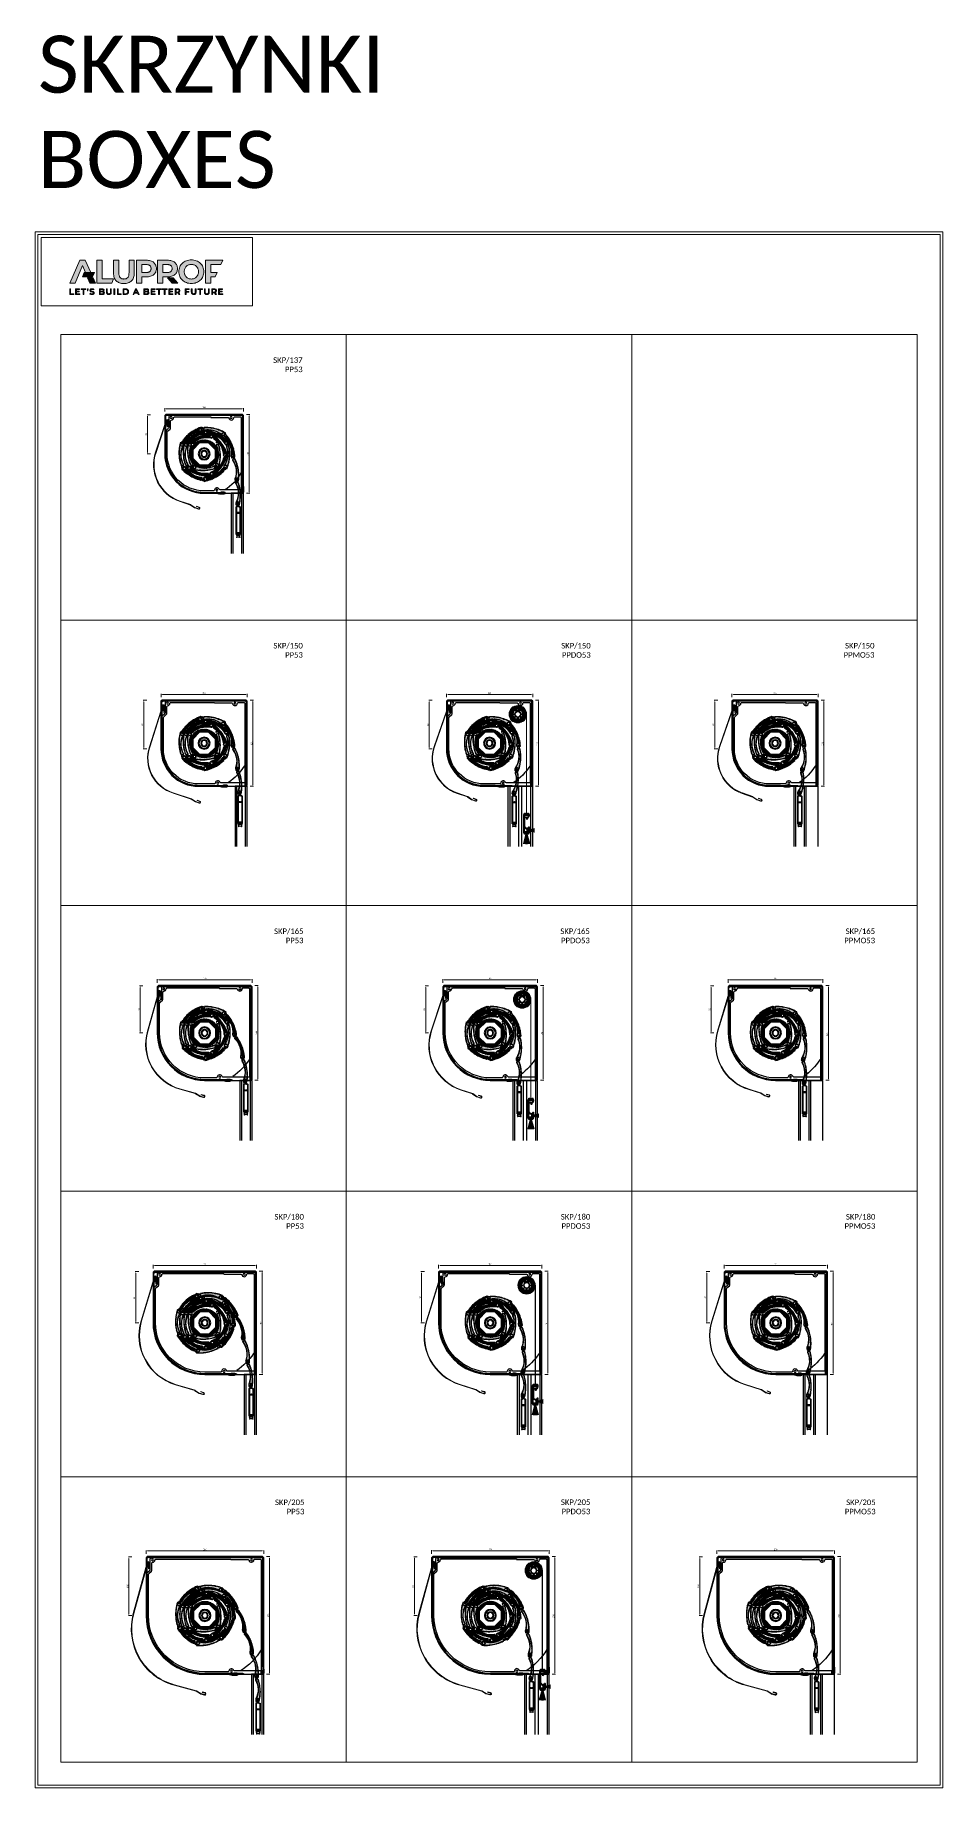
# Model space of a CAD drawing. Header units: millimetres. Extents: x 0 to 7790, y 0 to 17467.
# Drawn here: x 0 to 1590, y 11473 to 14542 of the extents above; entities that cross this region are included whole.
import ezdxf

# ---------------------------------------------------------------- set-up
doc = ezdxf.new("R2010")
doc.units = ezdxf.units.MM
doc.header["$PDMODE"] = 35
doc.layers.get('0').update_dxf_attribs({"lineweight": 15})
for name, color, linetype, lineweight in [('_MB_kreskowanie_konstrukcje_0.09', 250, 'Continuous', 9), ('_MB_kreskowanie_pancerz_0.09', 137, 'Continuous', 9), ('_MB_kreskowanie_profile_0.09', 7, 'Continuous', 9), ('_MB_kreskowanie_tworzywo_0.09', 34, 'Continuous', 9), ('_MB_kreskowanie_uszczelki_0.09', 252, 'Continuous', 9), ('_MB_logo_navyblue_0.09', 176, 'Continuous', 9), ('_MB_logo_orange_0.09', 30, 'Continuous', 9), ('_MB_profile_0.25', 7, 'Continuous', 25), ('_MB_profile_stal_0.15', 181, 'Continuous', 15), ('_MB_profile_tworzywo_0.15', 33, 'Continuous', 15), ('_MB_ramka_0.15', 124, 'Continuous', 15), ('_MB_siatka_moskitiery_0.09', 141, 'Continuous', 9), ('_MB_solid', 7, 'Continuous', 9), ('_MB_tekst_0.25', 40, 'Continuous', 25), ('_MB_uszczelki_0.15', 140, 'Continuous', 15), ('_MB_wymiar_detal_0.09', 94, 'Continuous', 9)]:
    doc.layers.add(name, color=color, linetype=linetype, lineweight=lineweight)
doc.layers.add('_MB_pomocnicze_niedrukowane', color=220, linetype='Continuous', lineweight=15, plot=False)
doc.styles.add('_MB_Calibri_Light_2.5', font='calibril.ttf', dxfattribs={"height": 2.5})
doc.dimstyles.new('_MB_detal', dxfattribs={"dimscale": 10, "dimtxt": 2.5, "dimasz": 2.5, "dimexe": 1, "dimexo": 1, "dimgap": 1.25, "dimtad": 1, "dimdsep": 46, "dimtxsty": '_MB_Calibri_Light_2.5', "dimcen": -2.5, "dimclrd": 256, "dimclre": 256, "dimclrt": 40, "dimazin": 0, "dimtfac": 0.2, "dimtmove": 1, "dimatfit": 1, "dimfxl": 5, "dimfxlon": 1, "dimtolj": 1, "dimlwd": -1, "dimlwe": -1, "dimarcsym": 0})

msp = doc.modelspace()

# ---------------------------------------------------------------- texts
at = {"layer": '_MB_tekst_0.25', "insert": (5, 14273.325), "char_height": 100, "attachment_point": 7, "style": '_MB_Calibri_Light_2.5'}
msp.add_mtext_dynamic_manual_height_columns('SKRZYNKI\\PBOXES', width=3614.18985, gutter_width=12.5, heights=[0], dxfattribs=at)
at = {"layer": '_MB_tekst_0.25', "color": 7, "lineweight": 35, "char_height": 9.72222, "attachment_point": 3, "style": '_MB_Calibri_Light_2.5'}
for s, insert in [('{\\C256;SKP/137\\PPP53}', (468.611, 13977.931)), ('{\\C256;SKP/150\\PPP53}', (468.985, 13477.84)), ('{\\C256;SKP/150\\PPPDO53}', (973.093, 13477.84)), ('{\\C256;SKP/150\\PPPMO53}', (1470.077, 13477.84)), ('{\\C256;SKP/165\\PPP53}', (470.128, 12977.84)), ('{\\C256;SKP/165\\PPPDO53}', (971.489, 12977.84)), ('{\\C256;SKP/165\\PPPMO53}', (1471.121, 12977.84)), ('{\\C256;SKP/180\\PPP53}', (470.865, 12477.84)), ('{\\C256;SKP/180\\PPPDO53}', (972.331, 12477.84)), ('{\\C256;SKP/180\\PPPMO53}', (1471.658, 12477.84)), ('{\\C256;SKP/205\\PPP53}', (471.733, 11977.84)), ('{\\C256;SKP/205\\PPPDO53}', (972.487, 11977.998)), ('{\\C256;SKP/205\\PPPMO53}', (1472.094, 11977.84))]:
    msp.add_mtext_dynamic_manual_height_columns(s, width=350, gutter_width=12.5, heights=[0], dxfattribs=dict(at, insert=insert))

# ---------------------------------------------------------------- blocks, each defined once
blk = doc.blocks.new('*D415')
at = {"layer": '_MB_wymiar_detal_0.09', "transparency": 16777216}
for p, q in [((227.1, 13882.8), (227.1, 13888.8)), ((362.6, 13887.8), (229.6, 13887.8)), ((365.1, 13882.8), (365.1, 13888.8))]:
    blk.add_line(p, q, dxfattribs=at)
for points in [[(229.6, 13888.2), (229.6, 13887.4), (227.1, 13887.8)], [(362.6, 13888.2), (362.6, 13887.4), (365.1, 13887.8)]]:
    blk.add_solid(points, dxfattribs=at)
at = {"layer": 'Defpoints', "color": 0, "transparency": 16777216}
for p in [(227.1, 13887.8), (227.1, 13875.8), (365.1, 13875.8)]:
    blk.add_point(p, dxfattribs=at)
at = {"layer": '_MB_wymiar_detal_0.09', "color": 40, "transparency": 16777216, "insert": (296.1, 13890.3), "char_height": 2.5, "attachment_point": 5, "style": '_MB_Calibri_Light_2.5'}
blk.add_mtext('138', dxfattribs=at)
blk = doc.blocks.new('*D416')
at = {"layer": '_MB_wymiar_detal_0.09', "transparency": 16777216}
for p, q in [((370.1, 13877.8), (376.1, 13877.8)), ((375.1, 13875.3), (375.1, 13742.3)), ((370.1, 13739.8), (376.1, 13739.8))]:
    blk.add_line(p, q, dxfattribs=at)
for points in [[(374.7, 13875.3), (375.6, 13875.3), (375.1, 13877.8)], [(374.7, 13742.3), (375.6, 13742.3), (375.1, 13739.8)]]:
    blk.add_solid(points, dxfattribs=at)
at = {"layer": 'Defpoints', "color": 0, "transparency": 16777216}
for p in [(363.1, 13877.8), (363.1, 13739.8), (375.1, 13739.8)]:
    blk.add_point(p, dxfattribs=at)
at = {"layer": '_MB_wymiar_detal_0.09', "color": 40, "transparency": 16777216, "insert": (372.6, 13808.8), "char_height": 2.5, "attachment_point": 5, "rotation": 90, "style": '_MB_Calibri_Light_2.5'}
blk.add_mtext('138', dxfattribs=at)
blk = doc.blocks.new('*D417')
at = {"layer": '_MB_wymiar_detal_0.09', "transparency": 16777216}
for p, q in [((220.6, 13382.8), (220.6, 13388.8)), ((369.1, 13387.8), (223.1, 13387.8)), ((371.6, 13382.8), (371.6, 13388.8))]:
    blk.add_line(p, q, dxfattribs=at)
for points in [[(223.1, 13388.2), (223.1, 13387.3), (220.6, 13387.8)], [(369.1, 13388.2), (369.1, 13387.3), (371.6, 13387.8)]]:
    blk.add_solid(points, dxfattribs=at)
at = {"layer": 'Defpoints', "color": 0, "transparency": 16777216}
for p in [(220.6, 13387.8), (220.6, 13375.8), (371.6, 13375.8)]:
    blk.add_point(p, dxfattribs=at)
at = {"layer": '_MB_wymiar_detal_0.09', "color": 40, "transparency": 16777216, "insert": (296.1, 13390.3), "char_height": 2.5, "attachment_point": 5, "style": '_MB_Calibri_Light_2.5'}
blk.add_mtext('151', dxfattribs=at)
blk = doc.blocks.new('*D418')
at = {"layer": '_MB_wymiar_detal_0.09', "transparency": 16777216}
for p, q in [((376.6, 13377.8), (382.6, 13377.8)), ((381.6, 13375.3), (381.6, 13229.3)), ((376.6, 13226.8), (382.6, 13226.8))]:
    blk.add_line(p, q, dxfattribs=at)
for points in [[(381.2, 13375.3), (382, 13375.3), (381.6, 13377.8)], [(381.2, 13229.3), (382, 13229.3), (381.6, 13226.8)]]:
    blk.add_solid(points, dxfattribs=at)
at = {"layer": 'Defpoints', "color": 0, "transparency": 16777216}
for p in [(369.6, 13377.8), (369.6, 13226.8), (381.6, 13226.8)]:
    blk.add_point(p, dxfattribs=at)
at = {"layer": '_MB_wymiar_detal_0.09', "color": 40, "transparency": 16777216, "insert": (379.1, 13302.3), "char_height": 2.5, "attachment_point": 5, "rotation": 90, "style": '_MB_Calibri_Light_2.5'}
blk.add_mtext('151', dxfattribs=at)
blk = doc.blocks.new('*D419')
at = {"layer": '_MB_wymiar_detal_0.09', "transparency": 16777216}
for p, q in [((202.1, 13877.1), (196.1, 13877.1)), ((197.1, 13874.6), (197.1, 13811.3)), ((202.1, 13808.8), (196.1, 13808.8))]:
    blk.add_line(p, q, dxfattribs=at)
for points in [[(196.7, 13874.6), (197.6, 13874.6), (197.1, 13877.1)], [(196.7, 13811.3), (197.6, 13811.3), (197.1, 13808.8)]]:
    blk.add_solid(points, dxfattribs=at)
at = {"layer": 'Defpoints', "color": 0, "transparency": 16777216}
for p in [(229.3, 13877.1), (197.1, 13808.8), (227.9, 13808.8)]:
    blk.add_point(p, dxfattribs=at)
at = {"layer": '_MB_wymiar_detal_0.09', "color": 40, "transparency": 16777216, "insert": (194.6, 13842.9), "char_height": 2.5, "attachment_point": 5, "rotation": 90, "style": '_MB_Calibri_Light_2.5'}
blk.add_mtext('68', dxfattribs=at)
blk = doc.blocks.new('*D420')
at = {"layer": '_MB_wymiar_detal_0.09', "transparency": 16777216}
for p, q in [((195.6, 13377.3), (189.6, 13377.3)), ((190.6, 13374.8), (190.6, 13294.8)), ((195.6, 13292.3), (189.6, 13292.3))]:
    blk.add_line(p, q, dxfattribs=at)
for points in [[(190.2, 13374.8), (191, 13374.8), (190.6, 13377.3)], [(190.2, 13294.8), (191, 13294.8), (190.6, 13292.3)]]:
    blk.add_solid(points, dxfattribs=at)
at = {"layer": 'Defpoints', "color": 0, "transparency": 16777216}
for p in [(224.3, 13377.3), (190.6, 13292.3), (221.6, 13292.3)]:
    blk.add_point(p, dxfattribs=at)
at = {"layer": '_MB_wymiar_detal_0.09', "color": 40, "transparency": 16777216, "insert": (188, 13334.8), "char_height": 2.5, "attachment_point": 5, "rotation": 90, "style": '_MB_Calibri_Light_2.5'}
blk.add_mtext('85', dxfattribs=at)
blk = doc.blocks.new('*D421')
at = {"layer": '_MB_wymiar_detal_0.09', "transparency": 16777216}
for p, q in [((214, 12882.9), (214, 12888.9)), ((377.5, 12887.9), (216.5, 12887.9)), ((380, 12882.9), (380, 12888.9))]:
    blk.add_line(p, q, dxfattribs=at)
for points in [[(216.5, 12888.3), (216.5, 12887.5), (214, 12887.9)], [(377.5, 12888.3), (377.5, 12887.5), (380, 12887.9)]]:
    blk.add_solid(points, dxfattribs=at)
at = {"layer": 'Defpoints', "color": 0, "transparency": 16777216}
for p in [(214, 12887.9), (214, 12875.9), (380, 12875.9)]:
    blk.add_point(p, dxfattribs=at)
at = {"layer": '_MB_wymiar_detal_0.09', "color": 40, "transparency": 16777216, "insert": (297, 12890.4), "char_height": 2.5, "attachment_point": 5, "style": '_MB_Calibri_Light_2.5'}
blk.add_mtext('166', dxfattribs=at)
blk = doc.blocks.new('*D422')
at = {"layer": '_MB_wymiar_detal_0.09', "transparency": 16777216}
for p, q in [((385, 12877.9), (391, 12877.9)), ((390, 12875.4), (390, 12714.4)), ((385, 12711.9), (391, 12711.9))]:
    blk.add_line(p, q, dxfattribs=at)
for points in [[(389.5, 12875.4), (390.4, 12875.4), (390, 12877.9)], [(389.5, 12714.4), (390.4, 12714.4), (390, 12711.9)]]:
    blk.add_solid(points, dxfattribs=at)
at = {"layer": 'Defpoints', "color": 0, "transparency": 16777216}
for p in [(378, 12877.9), (378, 12711.9), (390, 12711.9)]:
    blk.add_point(p, dxfattribs=at)
at = {"layer": '_MB_wymiar_detal_0.09', "color": 40, "transparency": 16777216, "insert": (387.4, 12794.9), "char_height": 2.5, "attachment_point": 5, "rotation": 90, "style": '_MB_Calibri_Light_2.5'}
blk.add_mtext('166', dxfattribs=at)
blk = doc.blocks.new('*D423')
at = {"layer": '_MB_wymiar_detal_0.09', "transparency": 16777216}
for p, q in [((189, 12877.1), (183, 12877.1)), ((184, 12874.6), (184, 12797.4)), ((189, 12794.9), (183, 12794.9))]:
    blk.add_line(p, q, dxfattribs=at)
for points in [[(183.5, 12874.6), (184.4, 12874.6), (184, 12877.1)], [(183.5, 12797.4), (184.4, 12797.4), (184, 12794.9)]]:
    blk.add_solid(points, dxfattribs=at)
at = {"layer": 'Defpoints', "color": 0, "transparency": 16777216}
for p in [(217.5, 12877.1), (184, 12794.9), (214.7, 12794.9)]:
    blk.add_point(p, dxfattribs=at)
at = {"layer": '_MB_wymiar_detal_0.09', "color": 40, "transparency": 16777216, "insert": (181.4, 12836), "char_height": 2.5, "attachment_point": 5, "rotation": 90, "style": '_MB_Calibri_Light_2.5'}
blk.add_mtext('82', dxfattribs=at)
blk = doc.blocks.new('*D424')
at = {"layer": '_MB_wymiar_detal_0.09', "transparency": 16777216}
for p, q in [((206.7, 12382.7), (206.7, 12388.7)), ((385.2, 12387.7), (209.2, 12387.7)), ((387.7, 12382.7), (387.7, 12388.7))]:
    blk.add_line(p, q, dxfattribs=at)
for points in [[(209.2, 12388.2), (209.2, 12387.3), (206.7, 12387.7)], [(385.2, 12388.2), (385.2, 12387.3), (387.7, 12387.7)]]:
    blk.add_solid(points, dxfattribs=at)
at = {"layer": 'Defpoints', "color": 0, "transparency": 16777216}
for p in [(206.7, 12387.7), (206.7, 12375.7), (387.7, 12375.7)]:
    blk.add_point(p, dxfattribs=at)
at = {"layer": '_MB_wymiar_detal_0.09', "color": 40, "transparency": 16777216, "insert": (297.2, 12390.3), "char_height": 2.5, "attachment_point": 5, "style": '_MB_Calibri_Light_2.5'}
blk.add_mtext('181', dxfattribs=at)
blk = doc.blocks.new('*D425')
at = {"layer": '_MB_wymiar_detal_0.09', "transparency": 16777216}
for p, q in [((392.7, 12377.7), (398.7, 12377.7)), ((397.7, 12375.2), (397.7, 12199.2)), ((392.7, 12196.7), (398.7, 12196.7))]:
    blk.add_line(p, q, dxfattribs=at)
for points in [[(397.3, 12375.2), (398.1, 12375.2), (397.7, 12377.7)], [(397.3, 12199.2), (398.1, 12199.2), (397.7, 12196.7)]]:
    blk.add_solid(points, dxfattribs=at)
at = {"layer": 'Defpoints', "color": 0, "transparency": 16777216}
for p in [(385.7, 12377.7), (385.7, 12196.7), (397.7, 12196.7)]:
    blk.add_point(p, dxfattribs=at)
at = {"layer": '_MB_wymiar_detal_0.09', "color": 40, "transparency": 16777216, "insert": (395.1, 12287.2), "char_height": 2.5, "attachment_point": 5, "rotation": 90, "style": '_MB_Calibri_Light_2.5'}
blk.add_mtext('181', dxfattribs=at)
blk = doc.blocks.new('*D426')
at = {"layer": '_MB_wymiar_detal_0.09', "transparency": 16777216}
for p, q in [((181.5, 12377), (175.5, 12377)), ((176.5, 12289.7), (176.5, 12374.5)), ((181.5, 12287.2), (175.5, 12287.2))]:
    blk.add_line(p, q, dxfattribs=at)
for points in [[(176.1, 12374.5), (177, 12374.5), (176.5, 12377)], [(176.1, 12289.7), (177, 12289.7), (176.5, 12287.2)]]:
    blk.add_solid(points, dxfattribs=at)
at = {"layer": 'Defpoints', "color": 0, "transparency": 16777216}
for p in [(176.5, 12377), (210.2, 12377), (207.4, 12287.2)]:
    blk.add_point(p, dxfattribs=at)
at = {"layer": '_MB_wymiar_detal_0.09', "color": 40, "transparency": 16777216, "insert": (174, 12330.8), "char_height": 2.5, "attachment_point": 5, "rotation": 90, "style": '_MB_Calibri_Light_2.5'}
blk.add_mtext('90', dxfattribs=at)
blk = doc.blocks.new('*D427')
at = {"layer": '_MB_wymiar_detal_0.09', "transparency": 16777216}
for p, q in [((194.4, 11882.9), (194.4, 11888.9)), ((397.9, 11887.9), (196.9, 11887.9)), ((400.4, 11882.9), (400.4, 11888.9))]:
    blk.add_line(p, q, dxfattribs=at)
for points in [[(196.9, 11888.3), (196.9, 11887.4), (194.4, 11887.9)], [(397.9, 11888.3), (397.9, 11887.4), (400.4, 11887.9)]]:
    blk.add_solid(points, dxfattribs=at)
at = {"layer": 'Defpoints', "color": 0, "transparency": 16777216}
for p in [(194.4, 11887.9), (194.4, 11875.9), (400.4, 11875.9)]:
    blk.add_point(p, dxfattribs=at)
at = {"layer": '_MB_wymiar_detal_0.09', "color": 40, "transparency": 16777216, "insert": (297.4, 11890.4), "char_height": 2.5, "attachment_point": 5, "style": '_MB_Calibri_Light_2.5'}
blk.add_mtext('206', dxfattribs=at)
blk = doc.blocks.new('*D428')
at = {"layer": '_MB_wymiar_detal_0.09', "transparency": 16777216}
for p, q in [((405.4, 11877.9), (411.4, 11877.9)), ((410.4, 11875.4), (410.4, 11674.4)), ((405.4, 11671.9), (411.4, 11671.9))]:
    blk.add_line(p, q, dxfattribs=at)
for points in [[(410, 11875.4), (410.8, 11875.4), (410.4, 11877.9)], [(410, 11674.4), (410.8, 11674.4), (410.4, 11671.9)]]:
    blk.add_solid(points, dxfattribs=at)
at = {"layer": 'Defpoints', "color": 0, "transparency": 16777216}
for p in [(398.4, 11877.9), (398.2, 11671.9), (410.4, 11671.9)]:
    blk.add_point(p, dxfattribs=at)
at = {"layer": '_MB_wymiar_detal_0.09', "color": 40, "transparency": 16777216, "insert": (407.9, 11774.9), "char_height": 2.5, "attachment_point": 5, "rotation": 90, "style": '_MB_Calibri_Light_2.5'}
blk.add_mtext('206', dxfattribs=at)
blk = doc.blocks.new('*D429')
at = {"layer": '_MB_wymiar_detal_0.09', "transparency": 16777216}
for p, q in [((169.4, 11877.3), (163.4, 11877.3)), ((164.4, 11874.8), (164.4, 11777.4)), ((169.4, 11774.9), (163.4, 11774.9))]:
    blk.add_line(p, q, dxfattribs=at)
for points in [[(164, 11874.8), (164.8, 11874.8), (164.4, 11877.3)], [(164, 11777.4), (164.8, 11777.4), (164.4, 11774.9)]]:
    blk.add_solid(points, dxfattribs=at)
at = {"layer": 'Defpoints', "color": 0, "transparency": 16777216}
for p in [(197.9, 11877.3), (164.4, 11774.9), (195, 11774.9)]:
    blk.add_point(p, dxfattribs=at)
at = {"layer": '_MB_wymiar_detal_0.09', "color": 40, "transparency": 16777216, "insert": (161.9, 11826.1), "char_height": 2.5, "attachment_point": 5, "rotation": 90, "style": '_MB_Calibri_Light_2.5'}
blk.add_mtext('102', dxfattribs=at)
blk = doc.blocks.new("-SK'G'137_a")
at = {"layer": '_MB_kreskowanie_profile_0.09'}
h = blk.add_hatch(dxfattribs=at)
h.set_pattern_fill('JIS_WOOD', color=256, scale=0.5)
h.set_pattern_definition([(45, (-68.25, 68.25), (-25, 25), [])])
h.paths.add_polyline_path([(-68.2, -53.1), (-68.3, -53.4), (-69, -59.9), (-69, -60.1), (-69, -67, 1), (-65, -67), (-65, -62), (-65.8, -62), (-65.8, -67), (-66.4, -68.1), (-67.6, -68.1), (-68.2, -67), (-68.2, -60.3), (-68.2, -60), (-67.5, -53.5), (-67.5, -53.2), (-67.5, 65.5), (-65.5, 67.5), (66.5, 67.5), (67.5, 66.5), (67.5, 52.7), (67.1, 52.1), (66.2, 52.2), (66, 53), (67.4, 57.1), (66.7, 59.7), (64, 60), (62.7, 57.6), (63.6, 47.1), (64.4, 47.1), (63.5, 57.7), (64.3, 59.3), (66.2, 59.1), (66.7, 57.3), (65.3, 53.2, 1.171501), (68.2, 52.7), (68.2, 66.8), (66.8, 68.2), (-65.8, 68.2), (-68.2, 65.8)])
at = {"layer": '_MB_solid'}
h = blk.add_hatch(color=256, dxfattribs=at)
h.dxf.hatch_style = 1
edge = h.paths.add_edge_path()
edge.add_line((67.5, 66.5), (67.5, 52.7))
edge.add_line((67.5, 52.7), (67.1, 52.1))
edge.add_line((67.1, 52.1), (66.2, 52.2))
edge.add_line((66.2, 52.2), (66, 53))
edge.add_line((66, 53), (67.4, 57.1))
edge.add_line((67.4, 57.1), (66.7, 59.7))
edge.add_line((66.7, 59.7), (64, 60))
edge.add_line((64, 60), (62.7, 57.6))
edge.add_line((62.7, 57.6), (63.6, 47.1))
edge.add_line((63.6, 47.1), (64.4, 47.1))
edge.add_line((64.4, 47.1), (63.5, 57.7))
edge.add_line((63.5, 57.7), (64.3, 59.3))
edge.add_line((64.3, 59.3), (66.2, 59.1))
edge.add_line((66.2, 59.1), (66.7, 57.3))
edge.add_line((66.7, 57.3), (65.3, 53.2))
edge.add_arc((66.7, 52.7), 1.5, 161.937, 360)
edge.add_line((68.2, 52.7), (68.2, 66.8))
edge.add_line((68.2, 66.8), (66.8, 68.2))
edge.add_line((66.8, 68.2), (-65.8, 68.2))
edge.add_line((-65.8, 68.2), (-68.2, 65.8))
edge.add_line((-68.2, 65.8), (-68.2, -53.1))
edge.add_line((-68.2, -53.1), (-68.3, -53.4))
edge.add_line((-68.3, -53.4), (-69, -59.9))
edge.add_line((-69, -59.9), (-69, -60.1))
edge.add_line((-69, -60.1), (-69, -67))
edge.add_arc((-67, -67), 2, 180, 360)
edge.add_line((-65, -67), (-65, -62))
edge.add_line((-65, -62), (-65.8, -62))
edge.add_line((-65.8, -62), (-65.8, -67))
edge.add_line((-65.8, -67), (-66.4, -68.1))
edge.add_line((-66.4, -68.1), (-67.6, -68.1))
edge.add_line((-67.6, -68.1), (-68.2, -67))
edge.add_line((-68.2, -67), (-68.2, -60.3))
edge.add_line((-68.2, -60.3), (-68.2, -60))
edge.add_line((-68.2, -60), (-67.5, -53.5))
edge.add_line((-67.5, -53.5), (-67.5, -53.2))
edge.add_line((-67.5, -53.2), (-67.5, 65.5))
edge.add_line((-67.5, 65.5), (-65.5, 67.5))
edge.add_line((-65.5, 67.5), (66.5, 67.5))
edge.add_line((66.5, 67.5), (67.5, 66.5))
at = {"layer": '_MB_profile_0.25'}
blk.add_lwpolyline([(-69, -67, 1), (-65, -67), (-65, -62), (-65.8, -62), (-65.8, -67), (-66.4, -68.1), (-67.6, -68.1), (-68.2, -67), (-68.2, -60.3), (-68.2, -60), (-67.5, -53.5), (-67.5, -53.2), (-67.5, 65.5), (-65.5, 67.5), (66.5, 67.5), (67.5, 66.5), (67.5, 52.7), (67.1, 52.1), (66.2, 52.2), (66, 53), (67.4, 57.1), (66.7, 59.7), (64, 60), (62.7, 57.6), (63.6, 47.1), (64.4, 47.1), (63.5, 57.7), (64.3, 59.3), (66.2, 59.1), (66.7, 57.3), (65.3, 53.2, 1.171501), (68.2, 52.7), (68.2, 66.8), (66.8, 68.2), (-65.8, 68.2), (-68.2, 65.8), (-68.2, -53.1), (-68.3, -53.4), (-69, -59.9), (-69, -60.1)], format="xyb", close=True, dxfattribs=at)
blk = doc.blocks.new("-SKP'D'137")
at = {"layer": '_MB_kreskowanie_profile_0.09'}
h = blk.add_hatch(dxfattribs=at)
h.set_pattern_fill('JIS_WOOD', color=256, scale=0.5)
h.paths.add_polyline_path([(68.3, 0), (68.3, 49.1, 0.267949), (67.4, 50.6), (65.6, 51.6, -0.300966), (65.2, 52.6), (65.8, 57.8), (65.1, 57.9), (64.4, 52.7, 0.300966), (65.3, 50.9), (67, 49.9, -0.267949), (67.5, 49.1), (67.5, 0, -0.414214), (0, -67.5), (-19.2, -67.5), (-19.5, -67.5), (-27.7, -70), (-28, -70), (-34.7, -70), (-35.8, -69.4), (-35.8, -68.1), (-34.7, -67.5), (-29.7, -67.5), (-29.7, -66.7), (-34.7, -66.7, 1), (-34.7, -70.7), (-27.9, -70.7), (-27.6, -70.7), (-19.4, -68.3), (-19.1, -68.2), (0, -68.2, 0.414214)])
at = {"layer": '_MB_solid'}
h = blk.add_hatch(color=256, dxfattribs=at)
h.dxf.hatch_style = 1
h.paths.add_polyline_path([(68.3, 49.1, 0.267949), (67.4, 50.6), (65.6, 51.6, -0.300966), (65.2, 52.6), (65.8, 57.8), (65.1, 57.9), (64.4, 52.7, 0.300966), (65.3, 50.9), (67, 49.9, -0.267949), (67.5, 49.1), (67.5, 0, -0.414214), (0, -67.5), (-19.2, -67.5), (-19.5, -67.5), (-27.7, -70), (-28, -70), (-34.7, -70), (-35.8, -69.4), (-35.8, -68.1), (-34.7, -67.5), (-29.7, -67.5), (-29.7, -66.7), (-34.7, -66.7, 1), (-34.7, -70.7), (-27.9, -70.7), (-27.6, -70.7), (-19.4, -68.3), (-19.1, -68.2), (0, -68.2, 0.414214), (68.3, 0)])
at = {"layer": '_MB_profile_0.25'}
blk.add_lwpolyline([(-19.4, -68.3), (-19.1, -68.2), (0, -68.2, 0.414214), (68.3, 0), (68.3, 49.1, 0.267949), (67.4, 50.6), (65.6, 51.6, -0.300966), (65.2, 52.6), (65.8, 57.8), (65.1, 57.9), (64.4, 52.7, 0.300966), (65.3, 50.9), (67, 49.9, -0.267949), (67.5, 49.1), (67.5, 0, -0.414214), (0, -67.5), (-19.2, -67.5), (-19.5, -67.5), (-27.7, -70), (-28, -70), (-34.7, -70), (-35.8, -69.4), (-35.8, -68.1), (-34.7, -67.5), (-29.7, -67.5), (-29.7, -66.7), (-34.7, -66.7, 1), (-34.7, -70.7), (-27.9, -70.7), (-27.6, -70.7)], format="xyb", close=True, dxfattribs=at)
blk = doc.blocks.new("-BSP'137")
at = {"layer": '_MB_profile_0.25'}
blk.add_line((126.7, -9.8), (126.7, -9.8), dxfattribs=at)
blk.add_lwpolyline([(0, -136), (0, -2), (2, 0), (136, 0), (138, -2), (138, -69, -0.414214), (69, -138), (33.6, -138), (2.5, -138), (2, -138)], format="xyb", close=True, dxfattribs=at)
for points in [[(1.5, -137.5), (1.5, -54.7), (1.5, -54.6), (1.5, -3.5), (3.5, -1.5), (27.3, -1.5), (27.3, -1.5), (128.7, -1.5), (130.7, -3.5), (130.7, -22.7), (131.4, -24.2), (135.8, -28), (136.5, -29.5), (136.5, -69, -0.414214), (69, -136.5), (36.8, -136.5), (36.3, -136.6), (34.1, -137.9), (33.9, -138)], [(1.5, -132.2), (41.1, -132.2), (42.4, -131.3, -0.86563), (50.8, -132.5), (50.8, -132.5), (52.1, -133.8), (69, -133.8, 0.414214), (133.8, -69), (133.8, -30.8), (133.1, -29.3), (128.7, -25.5), (128, -23.9), (128, -11.1), (126.7, -9.8, -0.414214), (122.4, -5.5), (122.4, -5.5), (121.1, -4.2), (57.5, -4.2), (57.3, -4.4), (57.3, -4.8), (57.1, -5), (27, -5), (25.7, -6.1, -0.931945), (17.2, -5.5), (17.2, -5.5), (15.9, -4.2), (5.5, -4.2), (4.2, -5.5), (4.2, -57.4), (4.2, -57.5), (4.2, -132.2)], [(4.2, -101.6), (4.2, -101.6, 0.148805), (33.4, -132.2), (33.4, -132.2)]]:
    blk.add_lwpolyline(points, format="xyb", dxfattribs=at)
for centre, radius in [((21.5, -5.5), 1.65), ((126.7, -5.5), 1.65), ((69, -69), 10.4), ((69, -69), 9), ((69, -69), 5.9), ((69, -69), 4.81), ((46.5, -132.5), 1.65)]:
    blk.add_circle(centre, radius, dxfattribs=at)
blk = doc.blocks.new("-SKP'D'137_rewizja")
at = {"layer": '_MB_pomocnicze_niedrukowane'}
blk.add_lwpolyline([(68.2, 51.1), (66.3, 51.2, -0.300966), (65.4, 51.9), (63.7, 56.9), (63, 56.7), (64.7, 51.7, 0.300966), (66.2, 50.5), (68.2, 50.3, -0.267949), (69, 49.7), (89.9, 5.4, -0.414214), (57.7, -84.5), (40.3, -92.7), (40.1, -92.8), (33.7, -98.5), (33.4, -98.7), (27.3, -101.6), (26.1, -101.5), (25.5, -100.3), (26.2, -99.3), (30.8, -97.2), (30.4, -96.5), (25.9, -98.6, 1), (27.6, -102.2), (33.8, -99.3), (34.1, -99.2), (40.5, -93.5), (40.7, -93.3), (58, -85.2, 0.414214), (90.6, 5.7), (69.7, 50.1, 0.267949)], format="xyb", close=True, dxfattribs=at)
blk = doc.blocks.new("-PW'40")
at = {"layer": '_MB_kreskowanie_tworzywo_0.09', "transparency": 33554687}
h = blk.add_hatch(dxfattribs=at)
h.set_pattern_fill('NET', color=256, scale=0.3, angle=315)
h.set_pattern_definition([(315, (17544.3199, -3264.4483), (0.67351921, 0.67351921), []), (45, (17544.3199, -3264.4483), (-0.67351921, 0.67351921), [])])
h.paths.add_polyline_path([(-24.6, 1.7, 0.014468), (-24.7, -0.3, 0.994043), (24.7, 0, 0.965686)])
h.paths.add_polyline_path([(-8.3, 20), (8.3, 20), (20, 8.3), (20, -8.3), (8.3, -20), (-8.3, -20), (-20, -8.3), (-20, 8.3)], flags=16)
h.paths.add_polyline_path([(-7.9, 19.1), (7.9, 19.1), (19.1, 7.9), (19.1, -7.9), (7.9, -19.1), (-7.9, -19.1), (-19.1, -7.9), (-19.1, 7.9)], flags=0)
h.paths.add_polyline_path([(10.5, 0, -1), (-10.5, 0, -1)], flags=0)
h.paths.add_polyline_path([(9.1, 0, -1), (-9.1, 0, -1)], flags=0)
h.paths.add_polyline_path([(5.8, 0, -1), (-5.8, 0, -1)], flags=0)
h.paths.add_polyline_path([(5.6, 0, -1), (-5.6, 0, -1)], flags=0)
h.paths.add_polyline_path([(4.6, 0, -1), (-4.6, 0, -1)], flags=0)
at = {"layer": '_MB_profile_tworzywo_0.15'}
blk.add_lwpolyline([(8.3, 20), (20, 8.3), (20, -8.3), (8.3, -20), (-8.3, -20), (-20, -8.3), (-20, 8.3), (-8.3, 20)], close=True, dxfattribs=at)
blk.add_circle((0, 0), 24.7, dxfattribs=at)
blk = doc.blocks.new('-SW40')
at = {"layer": '_MB_kreskowanie_konstrukcje_0.09', "transparency": 33554687}
h = blk.add_hatch(dxfattribs=at)
h.set_pattern_fill('STEEL', color=256, scale=0.8)
h.set_pattern_definition([(45, (0, 0), (-179.6, 179.6), []), (45, (0, 127), (-179.6, 179.6), [])])
h.paths.add_polyline_path([(-8.3, 20), (-20, 8.3), (-20, -8.3), (-8.3, -20), (8.3, -20), (20, -8.3), (20, 8.3), (8.3, 20)])
h.paths.add_polyline_path([(7.9, 19.1), (19.1, 7.9), (19.1, -7.9), (7.9, -19.1), (-7.9, -19.1), (-19.1, -7.9), (-19.1, 7.9), (-7.9, 19.1)], flags=16)
at = {"layer": '_MB_profile_stal_0.15'}
for points in [[(8.3, 20), (20, 8.3), (20, -8.3), (8.3, -20), (-8.3, -20), (-20, -8.3), (-20, 8.3), (-8.3, 20)], [(7.9, 19.1), (19.1, 7.9), (19.1, -7.9), (7.9, -19.1), (-7.9, -19.1), (-19.1, -7.9), (-19.1, 7.9), (-7.9, 19.1)]]:
    blk.add_lwpolyline(points, close=True, dxfattribs=at)
blk = doc.blocks.new('-PA39')
at = {"layer": '_MB_kreskowanie_pancerz_0.09', "transparency": 33554585}
h = blk.add_hatch(color=256, dxfattribs=at)
h.dxf.hatch_style = 1
h.paths.add_polyline_path([(0.1, -3.9), (0.1, -3.6), (-0.2, -3.3), (-2.4, -3), (-2.9, -2.7), (-3.1, -2.2), (-3.1, -2.7), (-3.2, -3.1), (-3.5, -3.3), (-3.8, -3.4), (-4, -3.5), (-4.2, -3.7, 0.044368), (-6.5, -15.3), (-6.2, -15.9), (-6.2, -16.3), (-6.7, -16.9, 0.042294), (-6.6, -28.2), (-6.2, -28.8), (-6.2, -29.3), (-6.5, -29.9, 0.044817), (-4.1, -41.6), (-3.9, -41.8), (-3.8, -41.7), (-3.7, -41.6), (-3.9, -38.7, -0.766351), (1.1, -37.4, -0.253133)])
at = {"layer": '_MB_kreskowanie_profile_0.09', "transparency": 33554687}
h = blk.add_hatch(dxfattribs=at)
h.set_pattern_fill('JIS_WOOD', color=256, scale=0.5)
h.paths.add_polyline_path([(0.3, -4.1, 0.502547), (-0.2, -3.1), (-2.4, -2.7, -0.36397), (-2.8, -2.2), (-2.8, 0, -0.246375), (-2, 1.5, -0.481874), (-0.3, 1), (-0.6, 0.9), (-0.3, 0.3, 1.048388), (0.5, 0.6), (0.2, 1.2, 0.482214), (-2.3, 2, 0.245225), (-3.4, 0, 0.000007), (-3.4, -2.7, -0.412816), (-3.7, -3.1, 0.182105), (-4.2, -3.2, 0.150998), (-4.5, -3.6, 0.044662), (-6.8, -15.4), (-6.5, -16), (-6.5, -16.2), (-6.9, -16.8, 0.042903), (-6.9, -28.4), (-6.6, -28.9), (-6.5, -29.2), (-6.8, -29.8, 0.045251), (-4.4, -41.7, 0.854235), (-3.4, -41.6), (-3.6, -38.9, -0.436263), (-1.2, -36.4, -0.415132), (1.1, -38.7), (1.1, -41, -0.414214), (0.7, -41.4), (-1.4, -41, 1.095607), (-1.5, -41.8), (0.6, -42, 0.438424), (1.7, -41), (1.7, -38.7, 0.132077), (1.3, -37.2, -0.253143)])
h.paths.add_polyline_path([(1.1, -37.4, 0.766975), (-3.9, -38.7), (-3.7, -41.6), (-3.8, -41.7), (-3.9, -41.8), (-4.1, -41.6, -0.044817), (-6.5, -29.9), (-6.2, -29.3), (-6.2, -28.8), (-6.6, -28.2, -0.042294), (-6.7, -16.9), (-6.2, -16.3), (-6.2, -15.9), (-6.5, -15.3, -0.044368), (-4.2, -3.7), (-4, -3.5), (-3.8, -3.4), (-3.5, -3.3), (-3.2, -3.1), (-3.1, -2.7), (-3.1, -2.2), (-2.9, -2.7), (-2.4, -3), (-0.2, -3.3), (0.1, -3.6), (0.1, -3.9, 0.253165)], flags=16)
at = {"layer": '_MB_solid', "transparency": 33554687}
h = blk.add_hatch(color=256, dxfattribs=at)
h.dxf.hatch_style = 1
h.paths.add_polyline_path([(-2.8, 0, -0.246375), (-2, 1.5, -0.481874), (-0.3, 1), (-0.6, 0.9), (-0.3, 0.3, 1.048388), (0.5, 0.6), (0.2, 1.2, 0.482214), (-2.3, 2, 0.245225), (-3.4, 0, 0.000007), (-3.4, -2.7, -0.412816), (-3.7, -3.1, 0.182105), (-4.2, -3.2, 0.150998), (-4.5, -3.6, 0.044662), (-6.8, -15.4), (-6.5, -16), (-6.5, -16.2), (-6.9, -16.8, 0.042903), (-6.9, -28.4), (-6.6, -28.9), (-6.5, -29.2), (-6.8, -29.8, 0.045251), (-4.4, -41.7, 0.854235), (-3.4, -41.6), (-3.6, -38.9, -0.436263), (-1.2, -36.4, -0.415132), (1.1, -38.7), (1.1, -41, -0.414214), (0.7, -41.4), (-1.4, -41, 1.095607), (-1.5, -41.8), (0.6, -42, 0.438424), (1.7, -41), (1.7, -38.7, 0.132077), (1.3, -37.2, -0.253143), (0.3, -4.1, 0.502547), (-0.2, -3.1), (-2.4, -2.7, -0.36397), (-2.8, -2.2)])
h.paths.add_polyline_path([(-3.1, -2.2), (-2.9, -2.7), (-2.4, -3), (-0.2, -3.3), (0.1, -3.6), (0.1, -3.9, 0.253165), (1.1, -37.4, 0.766975), (-3.9, -38.7), (-3.7, -41.6), (-3.8, -41.7), (-3.9, -41.8), (-4.1, -41.6, -0.044817), (-6.5, -29.9), (-6.2, -29.3), (-6.2, -28.8), (-6.6, -28.2, -0.042294), (-6.7, -16.9), (-6.2, -16.3), (-6.2, -15.9), (-6.5, -15.3, -0.044368), (-4.2, -3.7), (-4, -3.5), (-3.8, -3.4), (-3.5, -3.3), (-3.2, -3.1), (-3.1, -2.7)], flags=16)
at = {"layer": '_MB_profile_0.25'}
blk.add_lwpolyline([(-1.5, -41.8, -1.095607), (-1.4, -41), (0.7, -41.4, 0.414214), (1.1, -41), (1.1, -38.7, 0.415248), (-1.2, -36.4, 0.436263), (-3.6, -38.9), (-3.4, -41.6, -0.854235), (-4.4, -41.7, -0.045251), (-6.8, -29.8), (-6.5, -29.2), (-6.6, -28.9), (-6.9, -28.4, -0.042903), (-6.9, -16.8), (-6.5, -16.2), (-6.5, -16), (-6.8, -15.4, -0.044662), (-4.5, -3.6, -0.150998), (-4.2, -3.2, -0.182105), (-3.7, -3.1, 0.412816), (-3.4, -2.7, -0.000007), (-3.4, 0, -0.245225), (-2.3, 2, -0.482214), (0.2, 1.2), (0.5, 0.6, -1.048388), (-0.3, 0.3), (-0.6, 0.9), (-0.3, 1, 0.481874), (-2, 1.5, 0.246375), (-2.8, 0), (-2.8, -2.2, 0.36397), (-2.4, -2.7), (-0.2, -3.1, -0.502546), (0.3, -4.1, 0.253143), (1.3, -37.2, -0.132077), (1.7, -38.7), (1.7, -41, -0.438424), (0.6, -42)], format="xyb", close=True, dxfattribs=at)
blk.add_lwpolyline([(1.1, -37.4, 0.766663), (-3.9, -38.7), (-3.7, -41.6), (-3.8, -41.7), (-3.9, -41.8), (-4.1, -41.6, -0.044817), (-6.5, -29.9), (-6.2, -29.3), (-6.2, -28.8), (-6.6, -28.2, -0.042294), (-6.7, -16.9), (-6.2, -16.3), (-6.2, -15.9), (-6.5, -15.3, -0.044368), (-4.2, -3.7), (-4, -3.5), (-3.8, -3.4), (-3.5, -3.3), (-3.2, -3.1), (-3.1, -2.7), (-3.1, -2.2), (-2.9, -2.7), (-2.4, -3), (-0.2, -3.3), (0.1, -3.6), (0.1, -3.9, 0.253149), (1.1, -37.4)], format="xyb", dxfattribs=at)
blk = doc.blocks.new("-U1'LD")
at = {"layer": '_MB_kreskowanie_uszczelki_0.09', "transparency": 33554687}
h = blk.add_hatch(dxfattribs=at)
h.set_pattern_fill('DOTS', color=256, scale=0.2, angle=45)
h.set_pattern_definition([(45, (16177.79034, -5378.269), (-0.1122532015, 0.3367596045), [0, -0.3175])])
h.paths.add_polyline_path([(1.5, -1), (2.3, -1), (2.5, -0.8), (2.5, -0.2), (2.3, 0), (-2.3, 0), (-2.5, -0.2), (-2.5, -0.8), (-2.3, -1), (-1.5, -1), (-1, -1.5), (-1, -2.6), (-1.4, -3.1), (-3.3, -3.5), (-3.4, -3.7), (-2.7, -5.4), (-2.7, -5.6), (-3.1, -6.9), (-2.9, -7.2), (-2.6, -7.2), (-2.4, -7.1), (-2.3, -6.7), (-2.1, -6.5, 0.079556), (2.1, -6.5), (2.3, -6.7), (2.4, -7.1), (2.6, -7.2), (2.9, -7.2), (3.1, -6.9), (2.7, -5.6), (2.7, -5.4), (3.4, -3.7), (3.3, -3.5), (1.4, -3.1), (1, -2.6), (1, -1.5)])
h.paths.add_polyline_path([(2.3, -4), (2.4, -4.2), (1.9, -5.4), (1.9, -5.5), (2, -5.6), (1.8, -5.9, -0.072504), (-1.8, -5.9), (-2, -5.6), (-1.9, -5.5), (-1.9, -5.4), (-2.4, -4.2), (-2.3, -4), (0, -3.5), (0, -3.5)], flags=16)
at = {"layer": '_MB_uszczelki_0.15'}
for points in [[(3.3, -3.5), (1.4, -3.1), (1, -2.6), (1, -1.5), (1.5, -1), (2.3, -1), (2.5, -0.8), (2.5, -0.3), (2.2, 0), (-2.2, 0), (-2.5, -0.3), (-2.5, -0.8), (-2.3, -1), (-1.5, -1), (-1, -1.5), (-1, -2.6), (-1.4, -3.1), (-3.3, -3.5), (-3.4, -3.7), (-2.7, -5.4), (-2.7, -5.6), (-3.1, -6.9), (-2.9, -7.2), (-2.6, -7.2), (-2.4, -7.1), (-2.3, -6.7), (-2.1, -6.5, 0.079556), (2.1, -6.5), (2.3, -6.7), (2.4, -7.1), (2.6, -7.2), (2.9, -7.2), (3.1, -6.9), (2.7, -5.6), (2.7, -5.4), (3.4, -3.7)], [(0, -3.5), (-2.3, -4), (-2.4, -4.2), (-1.9, -5.4), (-1.9, -5.5), (-2, -5.6), (-1.8, -5.9, 0.072504), (1.8, -5.9), (2, -5.6), (1.9, -5.5), (1.9, -5.4), (2.4, -4.2), (2.3, -4), (0, -3.5)]]:
    blk.add_lwpolyline(points, format="xyb", dxfattribs=at)
for points in [[(0, -3.5), (0, -3.5)], [(3.4, -3.7), (3.3, -3.5)]]:
    blk.add_lwpolyline(points, dxfattribs=at)
blk = doc.blocks.new('-LDG-E')
at = {"layer": '_MB_kreskowanie_profile_0.09', "transparency": 33554687}
h = blk.add_hatch(dxfattribs=at)
h.set_pattern_fill('JIS_WOOD', color=256, scale=0.5)
h.paths.add_polyline_path([(-2.9, -2.5), (-5.4, -3.5, 0.303347), (-6, -4.4), (-6, -52.3), (-5.6, -52.7), (-5.2, -53.1), (-4.3, -53.1), (-4, -52.9), (-4, -52.5), (-4.3, -52.3), (-5, -52.3), (-5.2, -52.1), (-5.2, -50.8), (-5, -50.6), (-2.5, -50.6), (0, -50.6), (0.2, -50.8), (0.2, -52.1), (0, -52.3), (-0.8, -52.3), (-1.1, -52.5), (-1.1, -52.9), (-0.8, -53.1), (0.2, -53.1), (0.6, -52.7), (1, -52.3), (1, -3.9, 0.339454), (0.2, -3), (-1.8, -2.4, -0.339454), (-2, -2.2), (-2, 0.9, -1), (-0.4, 0.9), (-0.4, 0.4, 1), (0.5, 0.4), (0.5, 0.9, 1), (-2.8, 0.9), (-2.8, -2.3, -0.303347)])
h.paths.add_polyline_path([(-2.4, -3.1), (-2.3, -3.1), (0, -3.8), (0.2, -3.9), (0.2, -14), (0, -14.2), (-2.1, -14.2), (-2.4, -13.9), (-2.7, -13.9), (-3, -14.2), (-5, -14.2), (-5.2, -14), (-5.2, -4.4), (-5.1, -4.3)], flags=16)
h.paths.add_polyline_path([(0, -15), (0.2, -15.2), (0.2, -49.6), (0, -49.8), (-2.5, -49.8), (-5, -49.8), (-5.2, -49.6), (-5.2, -15.2), (-5, -15)], flags=16)
at = {"layer": '_MB_solid', "transparency": 33554687}
h = blk.add_hatch(color=256, dxfattribs=at)
h.dxf.hatch_style = 1
h.paths.add_polyline_path([(-6, -52.3), (-5.6, -52.7), (-5.2, -53.1), (-4.3, -53.1), (-4, -52.9), (-4, -52.5), (-4.3, -52.3), (-5, -52.3), (-5.2, -52.1), (-5.2, -50.8), (-5, -50.6), (-2.5, -50.6), (0, -50.6), (0.2, -50.8), (0.2, -52.1), (0, -52.3), (-0.8, -52.3), (-1.1, -52.5), (-1.1, -52.9), (-0.8, -53.1), (0.2, -53.1), (0.6, -52.7), (1, -52.3), (1, -3.9, 0.339454), (0.2, -3), (-1.8, -2.4, -0.339454), (-2, -2.2), (-2, 0.9, -1), (-0.4, 0.9), (-0.4, 0.4, 1), (0.5, 0.4), (0.5, 0.9, 1), (-2.8, 0.9), (-2.8, -2.3, -0.303347), (-2.9, -2.5), (-5.4, -3.5, 0.303347), (-6, -4.4)])
h.paths.add_polyline_path([(-5, -14.2), (-5.2, -14), (-5.2, -4.4), (-5.1, -4.3), (-2.4, -3.1), (-2.3, -3.1), (0, -3.8), (0.2, -3.9), (0.2, -14), (0, -14.2), (-2.1, -14.2), (-2.4, -13.9), (-2.7, -13.9), (-3, -14.2)], flags=16)
h.paths.add_polyline_path([(0, -15), (0.2, -15.2), (0.2, -49.6), (0, -49.8), (-2.5, -49.8), (-5, -49.8), (-5.2, -49.6), (-5.2, -15.2), (-5, -15)], flags=16)
at = {"layer": '_MB_profile_0.25'}
blk.add_line((-1.1, 2.5), (-1.1, 2.5), dxfattribs=at)
blk.add_lwpolyline([(0.2, -52.1), (0.2, -50.8), (0.2, -52.1), (0, -52.3), (-0.8, -52.3), (-1.1, -52.5), (-1.1, -52.9), (-0.8, -53.1), (0.2, -53.1), (0.6, -52.7), (1, -52.3), (1, -3.9, 0.339454), (0.2, -3), (-1.8, -2.4, -0.339454), (-2, -2.2), (-2, 0.9, -1), (-0.4, 0.9), (-0.4, 0.4, 1), (0.5, 0.4), (0.5, 0.9, 1), (-2.8, 0.9), (-2.8, -2.3, -0.303347), (-2.9, -2.5), (-5.4, -3.5, 0.303347), (-6, -4.4), (-6, -52.3), (-5.6, -52.7), (-5.2, -53.1), (-4.3, -53.1), (-4, -52.9), (-4, -52.5), (-4.3, -52.3), (-5, -52.3), (-5.2, -52.1), (-5.2, -50.8), (-5, -50.6), (-2.5, -50.6), (0, -50.6), (0.2, -50.8)], format="xyb", dxfattribs=at)
for points in [[(-2.7, -13.9), (-2.4, -13.9), (-2.1, -14.2), (0, -14.2), (0.2, -14), (0.2, -3.9), (0, -3.8), (-2.3, -3.1), (-2.4, -3.1), (-5.1, -4.3), (-5.2, -4.4), (-5.2, -14), (-5, -14.2), (-3, -14.2)], [(-5.2, -15.2), (-5.2, -49.6), (-5, -49.8), (-2.5, -49.8), (0, -49.8), (0.2, -49.6), (0.2, -15.2), (0, -15), (-5, -15)]]:
    blk.add_lwpolyline(points, close=True, dxfattribs=at)
blk.add_blockref("-U1'LD", (-2.5, -50.6))
blk = doc.blocks.new("-PA39_PP53_SKP'137")
for p, rotation in [((-35.3, 32.4), 339.5091362148643), ((-5.1, 38.2), 301.7205558331788), ((-15, 30.1), 327.5852778650159), ((4.3, 42.7), 284.0410670679857), ((23.9, 18), 252.6666360565293), ((30.5, 18.1), 241.2867221548404), ((37.3, 18.4), 234.0347696138884), ((-39.7, 16.5), 5.567682566355526), ((19, -22.4), 173.1498343547709), ((28.1, -22.7), 176.3046066198934), ((36.2, -22.7), 178.0385009170532), ((-49.2, -6.6), 350.6316228554027), ((-36.8, -4.3), 39.7081979608466), ((-35.4, -24.4), 61.6257128295377), ((-21.6, -21.4), 88.87688895542706), ((-10.7, -35.7), 108.3414433929157), ((0.9, -43.7), 120.3007518870889), ((-55.3, -47.5), 357.1334864885676)]:
    blk.add_blockref('-PA39', p, dxfattribs=dict(rotation=rotation))
for name, p in [('-PA39', (-21.3, 19.1)), ('-LDG-E', (-57.3, -88.7))]:
    blk.add_blockref(name, p)
blk = doc.blocks.new('*U385')
at = {"layer": '_MB_profile_0.25'}
for points in [[(0, -105.5), (0, 0), (21.4, 0), (21.4, -105.5)], [(3.4, 0), (3.4, -105.5)], [(18, -105.5), (18, 0)]]:
    blk.add_lwpolyline(points, dxfattribs=at)
for name, p in [("-BSP'137", (0, 138)), ("-SKP'D'137", (69, 69)), ("-PA39_PP53_SKP'137", (69, 69)), ("-PW'40", (69, 69)), ('-SW40', (69, 69))]:
    blk.add_blockref(name, p)
at = {"rotation": 353.2557766548975}
blk.add_blockref("-SKP'D'137_rewizja", (63.4, 76.9), dxfattribs=at)
at = {"layer": '_MB_wymiar_detal_0.09'}
blk.add_blockref("-SK'G'137_a", (69, 69), dxfattribs=at)
blk = doc.blocks.new("-BSP'150")
at = {"layer": '_MB_profile_0.25'}
blk.add_lwpolyline([(2.5, -151), (2, -151), (0, -149), (0, -2), (2, 0), (149, 0), (151, -2), (151, -85.5, -0.414214), (85.5, -151), (33.6, -151)], format="xyb", close=True, dxfattribs=at)
for points in [[(1.5, -150.5), (1.5, -54.7), (1.5, -3.5), (3.5, -1.5), (27.3, -1.5), (141.7, -1.5), (143.7, -3.5), (143.7, -22.7), (144.4, -24.2), (148.8, -28), (149.5, -29.5), (149.5, -85.5, -0.414214), (85.5, -149.5), (36.8, -149.5), (36.3, -149.6), (34.1, -150.9), (33.9, -151)], [(1.5, -145.2), (31, -145.2), (36.4, -145.2), (46.1, -145.2), (47.4, -144.3, -0.86563), (55.8, -145.5), (55.8, -145.5), (57.1, -146.8), (85.5, -146.8, 0.414214), (146.8, -85.5), (146.8, -30.8), (146.1, -29.3), (141.7, -25.5), (141, -23.9), (141, -11.1), (139.7, -9.8), (139.7, -9.8, -0.414214), (135.4, -5.5), (135.4, -5.5), (134.1, -4.2), (57.5, -4.2), (57.3, -4.4), (57.3, -4.8), (57.1, -5), (27, -5), (25.7, -6.1, -0.931945), (17.2, -5.5), (17.2, -5.5), (15.9, -4.2), (5.5, -4.2), (4.2, -5.5), (4.2, -57.5), (4.2, -111.7), (4.2, -117.5), (4.2, -145.2)], [(4.2, -115.6), (5.2, -115.6, 0.103708), (32.8, -144.2), (32.8, -145.2)]]:
    blk.add_lwpolyline(points, format="xyb", dxfattribs=at)
for centre, radius in [((21.5, -5.5), 1.65), ((139.7, -5.5), 1.65), ((75.5, -75.5), 10.4), ((75.5, -75.5), 9), ((75.5, -75.5), 5.9), ((75.5, -75.5), 4.81), ((51.5, -145.5), 1.65)]:
    blk.add_circle(centre, radius, dxfattribs=at)
blk = doc.blocks.new("-SK'G'150_a")
at = {"layer": '_MB_kreskowanie_profile_0.09'}
h = blk.add_hatch(dxfattribs=at)
h.set_pattern_fill('JIS_WOOD', color=256, scale=0.5)
h.set_pattern_definition([(45, (-75, 75), (-25, 25), [])])
edge = h.paths.add_edge_path()
edge.add_line((-75, 72.6), (-75, -60.4))
edge.add_line((-75, -60.4), (-75, -60.6))
edge.add_line((-75, -60.6), (-75.5, -66.4))
edge.add_line((-75.5, -66.4), (-75.5, -66.6))
edge.add_line((-75.5, -66.6), (-75.5, -73.5))
edge.add_arc((-73.5, -73.5), 2, 180, 360)
edge.add_line((-71.5, -73.5), (-71.5, -68.5))
edge.add_line((-71.5, -68.5), (-72.2, -68.5))
edge.add_line((-72.2, -68.5), (-72.2, -73.5))
edge.add_line((-72.2, -73.5), (-72.9, -74.6))
edge.add_line((-72.9, -74.6), (-74.1, -74.6))
edge.add_line((-74.1, -74.6), (-74.8, -73.5))
edge.add_line((-74.8, -73.5), (-74.8, -66.8))
edge.add_line((-74.8, -66.8), (-74.7, -66.5))
edge.add_line((-74.7, -66.5), (-74.3, -60.7))
edge.add_line((-74.3, -60.7), (-74.2, -60.5))
edge.add_line((-74.2, -60.5), (-74.2, 72.2))
edge.add_line((-74.2, 72.2), (-72.2, 74.2))
edge.add_line((-72.2, 74.2), (71.8, 74.2))
edge.add_line((71.8, 74.2), (73.8, 72.2))
edge.add_line((73.8, 72.2), (73.8, 59.5))
edge.add_line((73.8, 59.5), (73.3, 58.8))
edge.add_line((73.3, 58.8), (72.5, 58.9))
edge.add_line((72.5, 58.9), (72.3, 59.7))
edge.add_line((72.3, 59.7), (73.6, 63.9))
edge.add_line((73.6, 63.9), (72.9, 66.4))
edge.add_line((72.9, 66.4), (70.2, 66.7))
edge.add_line((70.2, 66.7), (69, 64.4))
edge.add_line((69, 64.4), (69.9, 53.8))
edge.add_line((69.9, 53.8), (70.6, 53.9))
edge.add_line((70.6, 53.9), (69.7, 64.5))
edge.add_line((69.7, 64.5), (70.6, 66.1))
edge.add_line((70.6, 66.1), (72.4, 65.9))
edge.add_line((72.4, 65.9), (72.9, 64.1))
edge.add_line((72.9, 64.1), (71.6, 60))
edge.add_arc((73, 59.5), 1.5, 161.937, 360)
edge.add_line((74.5, 59.5), (74.5, 72.6))
edge.add_line((74.5, 72.6), (72.1, 75))
edge.add_line((72.1, 75), (-72.6, 75))
edge.add_line((-72.6, 75), (-75, 72.6))
at = {"layer": '_MB_solid'}
h = blk.add_hatch(color=256, dxfattribs=at)
h.dxf.hatch_style = 1
h.paths.add_polyline_path([(-75, -60.4), (-75, -60.6), (-75.5, -66.4), (-75.5, -66.6), (-75.5, -73.5, 1), (-71.5, -73.5), (-71.5, -68.5), (-72.2, -68.5), (-72.2, -73.5), (-72.9, -74.6), (-74.1, -74.6), (-74.8, -73.5), (-74.8, -66.8), (-74.7, -66.5), (-74.3, -60.7), (-74.2, -60.5), (-74.2, 72.2), (-72.2, 74.2), (71.8, 74.2), (73.8, 72.2), (73.8, 59.5), (73.3, 58.8), (72.5, 58.9), (72.3, 59.7), (73.6, 63.9), (72.9, 66.4), (70.2, 66.7), (69, 64.4), (69.9, 53.8), (70.6, 53.9), (69.7, 64.5), (70.6, 66.1), (72.4, 65.9), (72.9, 64.1), (71.6, 60, 1.171501), (74.5, 59.5), (74.5, 72.6), (72.1, 75), (-72.6, 75), (-75, 72.6)])
at = {"layer": '_MB_profile_0.25'}
blk.add_lwpolyline([(-74.7, -66.5), (-74.8, -66.8), (-74.8, -73.5), (-74.1, -74.6), (-72.9, -74.6), (-72.2, -73.5), (-72.2, -68.5), (-71.5, -68.5), (-71.5, -73.5, -1), (-75.5, -73.5), (-75.5, -66.6), (-75.5, -66.4), (-75, -60.6), (-75, -60.4), (-75, 72.6), (-72.6, 75), (72.1, 75), (74.5, 72.6), (74.5, 59.5, -1.171501), (71.6, 60), (72.9, 64.1), (72.4, 65.9), (70.6, 66.1), (69.7, 64.5), (70.6, 53.9), (69.9, 53.8), (69, 64.4), (70.2, 66.7), (72.9, 66.4), (73.6, 63.9), (72.3, 59.7), (72.5, 58.9), (73.3, 58.8), (73.8, 59.5), (73.8, 72.2), (71.8, 74.2), (-72.2, 74.2), (-74.2, 72.2), (-74.2, -60.5), (-74.3, -60.7)], format="xyb", close=True, dxfattribs=at)
blk = doc.blocks.new("-SKP'D'150")
at = {"layer": '_MB_kreskowanie_profile_0.09'}
h = blk.add_hatch(dxfattribs=at)
h.set_pattern_fill('JIS_WOOD', color=256, scale=0.5)
h.paths.add_polyline_path([(74.5, 55.8, 0.267949), (73.6, 57.3), (71.9, 58.3, -0.300966), (71.4, 59.3), (72, 64.5), (71.3, 64.6), (70.7, 59.4, 0.300966), (71.5, 57.7), (73.3, 56.7, -0.267949), (73.8, 55.8), (73.8, -10, -0.414214), (10, -73.8), (-23.4, -73.8), (-23.6, -73.8), (-31.9, -76.2), (-32.2, -76.2), (-38.9, -76.2), (-40, -75.6), (-40, -74.4), (-38.9, -73.8), (-33.9, -73.8), (-33.9, -73), (-38.9, -73, 1), (-38.9, -77), (-32, -77), (-31.8, -77), (-23.5, -74.5), (-23.3, -74.5), (10, -74.5, 0.414214), (74.5, -10)])
at = {"layer": '_MB_solid'}
h = blk.add_hatch(color=256, dxfattribs=at)
h.dxf.hatch_style = 1
h.paths.add_polyline_path([(73.6, 57.3), (71.9, 58.3, -0.300966), (71.4, 59.3), (72, 64.5), (71.3, 64.6), (70.7, 59.4, 0.300966), (71.5, 57.7), (73.3, 56.7, -0.267949), (73.8, 55.8), (73.8, -10, -0.414214), (10, -73.8), (-23.4, -73.8), (-23.6, -73.8), (-31.9, -76.2), (-32.2, -76.2), (-38.9, -76.2), (-40, -75.6), (-40, -74.4), (-38.9, -73.8), (-33.9, -73.8), (-33.9, -73), (-38.9, -73, 1), (-38.9, -77), (-32, -77), (-31.8, -77), (-23.5, -74.5), (-23.3, -74.5), (10, -74.5, 0.414214), (74.5, -10), (74.5, 55.8, 0.267949)])
at = {"layer": '_MB_profile_0.25'}
blk.add_lwpolyline([(71.3, 64.6), (70.7, 59.4, 0.300966), (71.5, 57.7), (73.3, 56.7, -0.267949), (73.8, 55.8), (73.8, -10, -0.414214), (10, -73.8), (-23.4, -73.8), (-23.6, -73.8), (-31.9, -76.2), (-32.2, -76.2), (-38.9, -76.2), (-40, -75.6), (-40, -74.4), (-38.9, -73.8), (-33.9, -73.8), (-33.9, -73), (-38.9, -73, 1), (-38.9, -77), (-32, -77), (-31.8, -77), (-23.5, -74.5), (-23.3, -74.5), (10, -74.5, 0.414214), (74.5, -10), (74.5, 55.8, 0.267949), (73.6, 57.3), (71.9, 58.3, -0.300966), (71.4, 59.3), (72, 64.5)], format="xyb", close=True, dxfattribs=at)
blk = doc.blocks.new("-SKP'D'150_rewizja")
at = {"layer": '_MB_pomocnicze_niedrukowane'}
blk.add_lwpolyline([(70, 63.7), (69.3, 63.4), (70.9, 58.4, 0.300966), (72.4, 57.2), (74.4, 57, -0.267949), (75.2, 56.5), (103.1, -3.2, -0.414214), (72.2, -87.9), (42, -102), (41.7, -102.1), (35.3, -107.8), (35.1, -108), (29, -110.8), (27.7, -110.7), (27.2, -109.6), (27.9, -108.6), (32.4, -106.4), (32.1, -105.8), (27.6, -107.9, 1), (29.3, -111.5), (35.5, -108.6), (35.7, -108.4), (42.2, -102.8), (42.4, -102.6), (72.5, -88.6, 0.414214), (103.7, -2.9), (75.9, 56.8, 0.267949), (74.5, 57.8), (72.5, 58, -0.300966), (71.6, 58.7)], format="xyb", close=True, dxfattribs=at)
blk = doc.blocks.new("-PA39_PP53_SKP'150")
for p, rotation in [((-35.3, 32.4), 339.5091362148643), ((-5.1, 38.2), 301.7205558331788), ((-15, 30.1), 327.5852778650159), ((4.3, 42.7), 284.0410670679857), ((23.9, 18), 252.6666360565293), ((30.5, 18.1), 241.2867221548404), ((37.3, 18.4), 234.0347696138884), ((-39.7, 16.5), 5.567682566355526), ((19, -22.4), 173.1498343547709), ((28.1, -22.7), 176.3046066198934), ((36.2, -22.7), 178.0385009170532), ((-49.2, -6.6), 348.7661332589494), ((-36.8, -4.3), 39.7081979608466), ((-35.4, -24.4), 61.6257128295377), ((-21.6, -21.4), 88.87688895542706), ((-10.7, -35.7), 108.3414433929157), ((0.9, -43.7), 120.3007518870889), ((-56.6, -47.3), 354.4214322812093)]:
    blk.add_blockref('-PA39', p, dxfattribs=dict(rotation=rotation))
for name, p in [('-PA39', (-21.3, 19.1)), ('-LDG-E', (-60.6, -88.4))]:
    blk.add_blockref(name, p)
blk = doc.blocks.new('*U386')
at = {"layer": '_MB_profile_0.25'}
for points in [[(0, -105.5), (0, 0), (21.4, 0), (21.4, -105.5)], [(3.4, 0), (3.4, -105.5)], [(18, -105.5), (18, 0)]]:
    blk.add_lwpolyline(points, dxfattribs=at)
for name, p in [("-BSP'150", (0, 151)), ("-PA39_PP53_SKP'150", (75.5, 75.5)), ("-PW'40", (75.5, 75.5)), ('-SW40', (75.5, 75.5))]:
    blk.add_blockref(name, p)
at = {"rotation": 352.8881972574794}
blk.add_blockref("-SKP'D'150_rewizja", (68.8, 84.7), dxfattribs=at)
at = {"layer": '_MB_wymiar_detal_0.09'}
for name in ["-SK'G'150_a", "-SKP'D'150"]:
    blk.add_blockref(name, (75.5, 75.5), dxfattribs=at)
blk = doc.blocks.new("-BSP'165")
at = {"layer": '_MB_profile_0.25'}
blk.add_lwpolyline([(2.5, -166), (2, -166), (0, -164), (0, -2), (2, 0), (164, 0), (166, -2), (166, -83, -0.414214), (83, -166), (33.6, -166)], format="xyb", close=True, dxfattribs=at)
for points in [[(1.5, -165.5), (1.5, -54.7), (1.5, -3.5), (3.5, -1.5), (27.3, -1.5), (156.7, -1.5), (158.7, -3.5), (158.7, -22.7), (159.4, -24.2), (163.8, -28), (164.5, -29.5), (164.5, -83, -0.414214), (83, -164.5), (36.8, -164.5), (36.3, -164.6), (34.1, -165.9), (33.9, -166)], [(1.5, -160.2), (31.8, -160.2), (36.9, -160.2), (51.1, -160.2), (52.4, -159.3, -0.86563), (60.8, -160.5), (62.1, -161.8), (83, -161.8, 0.414214), (161.8, -83), (161.8, -30.8), (161.1, -29.3), (156.7, -25.5), (156, -23.9), (156, -11.1), (154.7, -9.8, -0.414214), (150.4, -5.5), (149.1, -4.2), (57.5, -4.2), (57.3, -4.4), (57.3, -4.8), (57.1, -5), (27, -5), (25.7, -6.1, -0.931945), (17.2, -5.5), (15.9, -4.2), (5.5, -4.2), (4.2, -5.5), (4.2, -57.5), (4.2, -126.3), (4.2, -131.8), (4.2, -160.2)], [(4.2, -130), (5.1, -130, 0.092765), (33.5, -159.2), (33.5, -160.2)]]:
    blk.add_lwpolyline(points, format="xyb", dxfattribs=at)
for centre, radius in [((21.5, -5.5), 1.65), ((154.7, -5.5), 1.65), ((83, -83), 10.4), ((83, -83), 9), ((83, -83), 5.9), ((83, -83), 4.81), ((56.5, -160.5), 1.65)]:
    blk.add_circle(centre, radius, dxfattribs=at)
blk = doc.blocks.new("-SK'G'165_a")
at = {"layer": '_MB_kreskowanie_profile_0.09'}
h = blk.add_hatch(dxfattribs=at)
h.set_pattern_fill('JIS_WOOD', color=256, scale=0.5)
h.set_pattern_definition([(45, (-82.25, 82.25), (-25, 25), [])])
h.paths.add_polyline_path([(79.5, 81.5), (81.5, 79.5), (81.5, 66.8), (81.1, 66.1), (80.2, 66.2), (80, 67), (81.4, 71.1), (80.7, 73.7), (78, 74), (76.7, 71.6), (77.6, 61.1), (78.4, 61.1), (77.5, 71.7), (78.3, 73.3), (80.2, 73.1), (80.7, 71.3), (79.3, 67.2, 1.171501), (82.2, 66.8), (82.2, 79.8), (79.8, 82.2), (-79.8, 82.2), (-82.2, 79.8), (-82.2, -67.1), (-82.3, -67.4), (-83, -73.9), (-83, -74.1), (-83, -81, 1), (-79, -81), (-79, -76), (-79.8, -76), (-79.8, -81), (-80.4, -82.1), (-81.6, -82.1), (-82.2, -81), (-82.2, -74.3), (-82.2, -74), (-81.5, -67.5), (-81.5, -67.2), (-81.5, 79.5), (-79.5, 81.5)])
at = {"layer": '_MB_solid'}
h = blk.add_hatch(color=256, dxfattribs=at)
h.dxf.hatch_style = 1
edge = h.paths.add_edge_path()
edge.add_line((81.5, 79.5), (81.5, 66.8))
edge.add_line((81.5, 66.8), (81.1, 66.1))
edge.add_line((81.1, 66.1), (80.2, 66.2))
edge.add_line((80.2, 66.2), (80, 67))
edge.add_line((80, 67), (81.4, 71.1))
edge.add_line((81.4, 71.1), (80.7, 73.7))
edge.add_line((80.7, 73.7), (78, 74))
edge.add_line((78, 74), (76.7, 71.6))
edge.add_line((76.7, 71.6), (77.6, 61.1))
edge.add_line((77.6, 61.1), (78.4, 61.1))
edge.add_line((78.4, 61.1), (77.5, 71.7))
edge.add_line((77.5, 71.7), (78.3, 73.3))
edge.add_line((78.3, 73.3), (80.2, 73.1))
edge.add_line((80.2, 73.1), (80.7, 71.3))
edge.add_line((80.7, 71.3), (79.3, 67.2))
edge.add_arc((80.8, 66.8), 1.5, 161.937, 360)
edge.add_line((82.2, 66.8), (82.2, 79.8))
edge.add_line((82.2, 79.8), (79.8, 82.2))
edge.add_line((79.8, 82.2), (-79.8, 82.2))
edge.add_line((-79.8, 82.2), (-82.2, 79.8))
edge.add_line((-82.2, 79.8), (-82.2, -67.1))
edge.add_line((-82.2, -67.1), (-82.3, -67.4))
edge.add_line((-82.3, -67.4), (-83, -73.9))
edge.add_line((-83, -73.9), (-83, -74.1))
edge.add_line((-83, -74.1), (-83, -81))
edge.add_arc((-81, -81), 2, 180, 360)
edge.add_line((-79, -81), (-79, -76))
edge.add_line((-79, -76), (-79.8, -76))
edge.add_line((-79.8, -76), (-79.7, -81))
edge.add_line((-79.8, -81), (-80.4, -82.1))
edge.add_line((-80.4, -82.1), (-81.6, -82.1))
edge.add_line((-81.6, -82.1), (-82.2, -81))
edge.add_line((-82.2, -81), (-82.2, -74.3))
edge.add_line((-82.2, -74.3), (-82.2, -74))
edge.add_line((-82.2, -74), (-81.5, -67.5))
edge.add_line((-81.5, -67.5), (-81.5, -67.2))
edge.add_line((-81.5, -67.2), (-81.5, 79.5))
edge.add_line((-81.5, 79.5), (-79.5, 81.5))
edge.add_line((-79.5, 81.5), (79.5, 81.5))
edge.add_line((79.5, 81.5), (81.5, 79.5))
at = {"layer": '_MB_profile_0.25'}
blk.add_lwpolyline([(79.8, 82.2), (82.2, 79.8), (82.2, 66.8, -1.171501), (79.3, 67.2), (80.7, 71.3), (80.2, 73.1), (78.3, 73.3), (77.5, 71.7), (78.4, 61.1), (77.6, 61.1), (76.7, 71.6), (78, 74), (80.7, 73.7), (81.4, 71.1), (80, 67), (80.2, 66.2), (81.1, 66.1), (81.5, 66.8), (81.5, 79.5), (79.5, 81.5), (-79.5, 81.5), (-81.5, 79.5), (-81.5, -67.2), (-81.5, -67.5), (-82.2, -74), (-82.2, -74.3), (-82.2, -81), (-81.6, -82.1), (-80.4, -82.1), (-79.8, -81), (-79.8, -76), (-79, -76), (-79, -81, -1), (-83, -81), (-83, -74.1), (-83, -73.9), (-82.3, -67.4), (-82.2, -67.1), (-82.2, 79.8), (-79.8, 82.2)], format="xyb", close=True, dxfattribs=at)
blk = doc.blocks.new("-SKP'D'165")
at = {"layer": '_MB_kreskowanie_profile_0.09'}
h = blk.add_hatch(dxfattribs=at)
h.set_pattern_fill('JIS_WOOD', color=256, scale=0.5)
h.paths.add_polyline_path([(81.4, 64.6), (79.6, 65.6, -0.300966), (79.2, 66.6), (79.8, 71.8), (79.1, 71.9), (78.4, 66.7, 0.300966), (79.3, 64.9), (81, 63.9, -0.267949), (81.5, 63.1), (81.5, 0, -0.414214), (0, -81.5), (-28.2, -81.5), (-28.5, -81.5), (-36.7, -84), (-37, -84), (-43.8, -84), (-44.8, -83.4), (-44.8, -82.1), (-43.8, -81.5), (-38.8, -81.5), (-38.8, -80.8), (-43.8, -80.8, 1), (-43.8, -84.8), (-36.9, -84.8), (-36.6, -84.7), (-28.4, -82.3), (-28.1, -82.3), (0, -82.3, 0.414214), (82.2, 0), (82.2, 63.1, 0.267949)])
at = {"layer": '_MB_solid'}
h = blk.add_hatch(color=256, dxfattribs=at)
h.dxf.hatch_style = 1
h.paths.add_polyline_path([(82.2, 63.1, 0.267949), (81.4, 64.6), (79.6, 65.6, -0.300966), (79.2, 66.6), (79.8, 71.8), (79.1, 71.9), (78.4, 66.7, 0.300966), (79.3, 64.9), (81, 63.9, -0.267949), (81.5, 63.1), (81.5, 0, -0.414214), (0, -81.5), (-28.2, -81.5), (-28.5, -81.5), (-36.7, -84), (-37, -84), (-43.8, -84), (-44.8, -83.4), (-44.8, -82.1), (-43.8, -81.5), (-38.8, -81.5), (-38.8, -80.8), (-43.8, -80.8, 1), (-43.8, -84.8), (-36.9, -84.8), (-36.6, -84.7), (-28.4, -82.3), (-28.1, -82.3), (0, -82.3, 0.414214), (82.2, 0)])
at = {"layer": '_MB_profile_0.25'}
blk.add_lwpolyline([(78.4, 66.7, 0.300966), (79.3, 64.9), (81, 63.9, -0.267949), (81.5, 63.1), (81.5, 0, -0.414214), (0, -81.5), (-28.2, -81.5), (-28.5, -81.5), (-36.7, -84), (-37, -84), (-43.8, -84), (-44.8, -83.4), (-44.8, -82.1), (-43.8, -81.5), (-38.8, -81.5), (-38.8, -80.8), (-43.8, -80.8, 1), (-43.8, -84.8), (-36.9, -84.8), (-36.6, -84.7), (-28.4, -82.3), (-28.1, -82.3), (0, -82.3, 0.414214), (82.2, 0), (82.2, 63.1, 0.267949), (81.4, 64.6), (79.6, 65.6, -0.300966), (79.2, 66.6), (79.8, 71.8), (79.1, 71.9)], format="xyb", close=True, dxfattribs=at)
blk = doc.blocks.new("-SKP'D'165_rewizja")
at = {"layer": '_MB_pomocnicze_niedrukowane'}
blk.add_lwpolyline([(77, 70.7), (78.7, 65.7, 0.300966), (80.2, 64.5), (82.2, 64.3, -0.267949), (83, 63.7), (109.6, 6.6, -0.414214), (70.2, -101.7), (44.6, -113.7), (44.4, -113.8), (38, -119.5), (37.7, -119.6), (31.6, -122.5), (30.4, -122.4), (29.9, -121.3), (30.6, -120.2), (35.1, -118.1), (34.8, -117.4), (30.3, -119.5, 1), (31.9, -123.2), (38.2, -120.3), (38.4, -120.1), (44.8, -114.5), (45.1, -114.3), (70.5, -102.4, 0.414214), (110.3, 6.9), (83.7, 64, 0.267949), (82.2, 65), (80.2, 65.2, -0.300966), (79.4, 65.9), (77.8, 70.9)], format="xyb", close=True, dxfattribs=at)
blk = doc.blocks.new("-PA39_PP53_SKP'165")
for p, rotation in [((-35.4, 32.3), 336.4592143944484), ((-5.1, 38.2), 301.7205558331788), ((-15, 30.1), 327.5852778650159), ((4.3, 42.7), 284.0410670679857), ((23.9, 18), 252.6666360565293), ((30.5, 18.1), 241.2867221548404), ((37.3, 18.4), 234.0347696138884), ((-39.7, 16.5), 5.567682566355526), ((19, -22.4), 173.1498343547709), ((28.1, -22.7), 176.3046066198934), ((36.2, -22.7), 178.0385009170532), ((-51.4, -5.8), 339.9481114993725), ((-36.8, -4.3), 39.7081979608466), ((-35.4, -24.4), 61.6257128295377), ((-21.6, -21.4), 88.87688895542706), ((-10.7, -35.7), 108.3414433929157), ((0.9, -43.7), 120.3007518870889), ((-64.9, -44.9), 353.3286559494648)]:
    blk.add_blockref('-PA39', p, dxfattribs=dict(rotation=rotation))
for name, p in [('-PA39', (-21.3, 19.1)), ('-LDG-E', (-69.7, -85.9))]:
    blk.add_blockref(name, p)
blk = doc.blocks.new('*U389')
at = {"layer": '_MB_profile_0.25'}
for points in [[(0, -105.5), (0, 0), (21.4, 0), (21.4, -105.5)], [(3.4, 0), (3.4, -105.5)], [(18, -105.5), (18, 0)]]:
    blk.add_lwpolyline(points, dxfattribs=at)
for name, p in [("-BSP'165", (0, 166)), ("-SK'G'165_a", (83, 83)), ("-PA39_PP53_SKP'165", (83, 83)), ("-PW'40", (83, 83)), ('-SW40', (83, 83))]:
    blk.add_blockref(name, p)
at = {"rotation": 350.7998325826152}
blk.add_blockref("-SKP'D'165_rewizja", (73.2, 96.7), dxfattribs=at)
at = {"layer": '_MB_wymiar_detal_0.09'}
blk.add_blockref("-SKP'D'165", (83, 83), dxfattribs=at)
blk = doc.blocks.new("-BSP'180")
at = {"layer": '_MB_profile_0.25'}
blk.add_lwpolyline([(2.5, -181), (2, -181), (0, -179), (0, -2), (2, 0), (179, 0), (181, -2), (181, -90.5, -0.414214), (90.5, -181), (33.6, -181)], format="xyb", close=True, dxfattribs=at)
for points in [[(33.9, -181), (34.1, -180.8), (36.3, -179.6), (36.8, -179.5), (90.5, -179.5, 0.162411), (141.9, -162.7, 0.242761), (179.1, -90.5), (179.1, -42.3), (179.1, -28.4), (178.8, -28), (174.4, -24.2), (173.3, -22.6), (173.4, -13.2), (173.3, -3.8), (171.3, -1.8), (55.1, -1.8), (26.9, -1.8), (3.9, -1.8), (1.9, -3.8), (1.9, -12.7), (1.9, -180.8)], [(37.5, -175.2), (51.1, -175.2), (52.4, -174.3, -0.86563), (60.8, -175.5), (60.8, -175.5), (62.1, -176.8), (90.5, -176.8, 0.414214), (176.8, -90.5), (176.8, -30.8), (176.1, -29.2), (171.7, -25.4), (171, -23.9), (171, -11.1), (169.7, -9.8, -0.414214), (165.4, -5.5), (165.4, -5.5), (164.1, -4.2), (57.5, -4.2), (57.3, -4.4), (57.3, -4.8), (57.1, -5), (27, -5), (25.7, -6.1, -0.931945), (17.2, -5.5), (15.9, -4.2), (5.5, -4.2), (4.2, -5.5), (4.2, -57.5), (4.2, -140.9), (4.2, -146), (4.2, -175.2), (37.5, -175.2)], [(4.2, -144.3), (5.1, -144.3, 0.084747), (34.2, -174.2), (34.2, -175.2)]]:
    blk.add_lwpolyline(points, format="xyb", dxfattribs=at)
for centre, radius in [((21.5, -5.5), 1.65), ((169.7, -5.5), 1.65), ((90.5, -90.5), 10.4), ((90.5, -90.5), 9), ((90.5, -90.5), 5.9), ((90.5, -90.5), 5.82), ((90.5, -90.5), 4.81), ((56.5, -175.5), 1.65)]:
    blk.add_circle(centre, radius, dxfattribs=at)
blk = doc.blocks.new("-SK'G'180_a")
at = {"layer": '_MB_kreskowanie_profile_0.09'}
h = blk.add_hatch(dxfattribs=at)
h.set_pattern_fill('JIS_WOOD', color=256, scale=0.5)
h.set_pattern_definition([(45, (-89.75, 89.75), (-25, 25), [])])
h.paths.add_polyline_path([(87, 89), (89, 87), (89, 74.2), (88.6, 73.6), (87.7, 73.7), (87.5, 74.5), (88.9, 78.6), (88.2, 81.2), (85.5, 81.5), (84.2, 79.1), (85.1, 68.6), (85.9, 68.6), (85, 79.2), (85.8, 80.8), (87.7, 80.6), (88.2, 78.8), (86.8, 74.7, 1.171501), (89.7, 74.2), (89.7, 87.3), (87.3, 89.7), (-87.3, 89.7), (-89.8, 87.3), (-89.8, -75.6), (-89.8, -75.9), (-90.5, -81.4), (-90.5, -81.6), (-90.5, -88.5, 1), (-86.5, -88.5), (-86.5, -83.5), (-87.2, -83.5), (-87.2, -88.5), (-87.9, -89.6), (-89.1, -89.6), (-89.8, -88.5), (-89.8, -81.8), (-89.7, -81.5), (-89, -76), (-89, -75.7), (-89, 87), (-87, 89)])
at = {"layer": '_MB_solid'}
h = blk.add_hatch(color=256, dxfattribs=at)
h.dxf.hatch_style = 1
edge = h.paths.add_edge_path()
edge.add_line((-89.8, 87.3), (-89.8, -75.6))
edge.add_line((-89.8, -75.6), (-89.8, -75.9))
edge.add_line((-89.8, -75.9), (-90.5, -81.4))
edge.add_line((-90.5, -81.4), (-90.5, -81.6))
edge.add_line((-90.5, -81.6), (-90.5, -88.5))
edge.add_arc((-88.5, -88.5), 2, 180, 360)
edge.add_line((-86.5, -88.5), (-86.5, -83.5))
edge.add_line((-86.5, -83.5), (-87.2, -83.5))
edge.add_line((-87.2, -83.5), (-87.2, -88.5))
edge.add_line((-87.2, -88.5), (-87.9, -89.6))
edge.add_line((-87.9, -89.6), (-89.1, -89.6))
edge.add_line((-89.1, -89.6), (-89.8, -88.5))
edge.add_line((-89.8, -88.5), (-89.8, -81.8))
edge.add_line((-89.8, -81.8), (-89.7, -81.5))
edge.add_line((-89.7, -81.5), (-89, -76))
edge.add_line((-89, -76), (-89, -75.7))
edge.add_line((-89, -75.7), (-89, 87))
edge.add_line((-89, 87), (-87, 89))
edge.add_line((-87, 89), (87, 89))
edge.add_line((87, 89), (89, 87))
edge.add_line((89, 87), (89, 74.2))
edge.add_line((89, 74.2), (88.6, 73.6))
edge.add_line((88.6, 73.6), (87.7, 73.7))
edge.add_line((87.7, 73.7), (87.5, 74.5))
edge.add_line((87.5, 74.5), (88.9, 78.6))
edge.add_line((88.9, 78.6), (88.2, 81.2))
edge.add_line((88.2, 81.2), (85.5, 81.5))
edge.add_line((85.5, 81.5), (84.2, 79.1))
edge.add_line((84.2, 79.1), (85.1, 68.6))
edge.add_line((85.1, 68.6), (85.9, 68.6))
edge.add_line((85.9, 68.6), (85, 79.2))
edge.add_line((85, 79.2), (85.8, 80.8))
edge.add_line((85.8, 80.8), (87.7, 80.6))
edge.add_line((87.7, 80.6), (88.2, 78.8))
edge.add_line((88.2, 78.8), (86.8, 74.7))
edge.add_arc((88.2, 74.2), 1.5, 161.937, 360)
edge.add_line((89.7, 74.2), (89.7, 87.3))
edge.add_line((89.7, 87.3), (87.3, 89.7))
edge.add_line((87.3, 89.7), (-87.3, 89.7))
edge.add_line((-87.3, 89.7), (-89.8, 87.3))
at = {"layer": '_MB_profile_0.25'}
blk.add_lwpolyline([(87.3, 89.7), (89.7, 87.3), (89.7, 74.2, -1.171501), (86.8, 74.7), (88.2, 78.8), (87.7, 80.6), (85.8, 80.8), (85, 79.2), (85.9, 68.6), (85.1, 68.6), (84.2, 79.1), (85.5, 81.5), (88.2, 81.2), (88.9, 78.6), (87.5, 74.5), (87.7, 73.7), (88.6, 73.6), (89, 74.2), (89, 87), (87, 89), (-87, 89), (-89, 87), (-89, -75.7), (-89, -76), (-89.7, -81.5), (-89.8, -81.8), (-89.8, -88.5), (-89.1, -89.6), (-87.9, -89.6), (-87.2, -88.5), (-87.2, -83.5), (-86.5, -83.5), (-86.5, -88.5, -1), (-90.5, -88.5), (-90.5, -81.6), (-90.5, -81.4), (-89.8, -75.9), (-89.8, -75.6), (-89.8, 87.3), (-87.3, 89.7)], format="xyb", close=True, dxfattribs=at)
blk = doc.blocks.new("-SKP'D'180")
at = {"layer": '_MB_kreskowanie_profile_0.09'}
h = blk.add_hatch(dxfattribs=at)
h.set_pattern_fill('JIS_WOOD', color=256, scale=0.5)
h.paths.add_polyline_path([(89.8, 70.6, 0.267949), (88.9, 72.1), (87.1, 73.1, -0.300966), (86.7, 74.1), (87.3, 79.3), (86.6, 79.4), (85.9, 74.2, 0.300966), (86.8, 72.4), (88.5, 71.4, -0.267949), (89, 70.6), (89, 0, -0.414214), (0, -89), (-35.7, -89), (-36, -89), (-44.2, -91.5), (-44.5, -91.5), (-51.3, -91.5), (-52.3, -90.9), (-52.3, -89.6), (-51.3, -89), (-46.3, -89), (-46.3, -88.2), (-51.3, -88.2, 1), (-51.3, -92.2), (-44.4, -92.2), (-44.1, -92.2), (-35.9, -89.8), (-35.6, -89.7), (0, -89.7, 0.414214), (89.8, 0)])
at = {"layer": '_MB_solid'}
h = blk.add_hatch(color=256, dxfattribs=at)
h.dxf.hatch_style = 1
h.paths.add_polyline_path([(89.8, 70.6, 0.267949), (88.9, 72.1), (87.1, 73.1, -0.300966), (86.7, 74.1), (87.3, 79.3), (86.6, 79.4), (85.9, 74.2, 0.300966), (86.8, 72.4), (88.5, 71.4, -0.267949), (89, 70.6), (89, 0, -0.414214), (0, -89), (-35.7, -89), (-36, -89), (-44.2, -91.5), (-44.5, -91.5), (-51.3, -91.5), (-52.3, -90.9), (-52.3, -89.6), (-51.3, -89), (-46.3, -89), (-46.3, -88.2), (-51.3, -88.2, 1), (-51.3, -92.2), (-44.4, -92.2), (-44.1, -92.2), (-35.9, -89.8), (-35.6, -89.7), (0, -89.7, 0.414214), (89.8, 0)])
at = {"layer": '_MB_profile_0.25'}
blk.add_line((-53.2, -90.2), (-53.2, -90.2), dxfattribs=at)
blk.add_lwpolyline([(-46.3, -88.2), (-51.3, -88.2, 1), (-51.3, -92.2), (-44.4, -92.2), (-44.1, -92.2), (-35.9, -89.8), (-35.6, -89.7), (0, -89.7, 0.414214), (89.8, 0), (89.8, 70.6, 0.267949), (88.9, 72.1), (87.1, 73.1, -0.300966), (86.7, 74.1), (87.3, 79.3), (86.6, 79.4), (85.9, 74.2, 0.300966), (86.8, 72.4), (88.5, 71.4, -0.267949), (89, 70.6), (89, 0, -0.414214), (0, -89), (-35.7, -89), (-36, -89), (-44.2, -91.5), (-44.5, -91.5), (-51.3, -91.5), (-52.3, -90.9), (-52.3, -89.6), (-51.3, -89), (-46.3, -89)], format="xyb", close=True, dxfattribs=at)
blk = doc.blocks.new("-SKP'D'180_rewizja")
at = {"layer": '_MB_pomocnicze_niedrukowane'}
blk.add_lwpolyline([(86.2, 73.2, 0.300966), (87.7, 72), (89.7, 71.8, -0.267949), (90.5, 71.2), (120.3, 7.3, -0.414214), (77.3, -111), (44.9, -126.1), (44.7, -126.3), (38.2, -131.9), (38, -132.1), (31.9, -134.9), (30.6, -134.8), (30.1, -133.7), (30.8, -132.7), (35.3, -130.5), (35, -129.9), (30.5, -132, 1), (32.2, -135.6), (38.4, -132.7), (38.6, -132.6), (45.1, -126.9), (45.3, -126.7), (77.6, -111.7, 0.414214), (121, 7.6), (91.2, 71.5, 0.267949), (89.7, 72.5), (87.7, 72.7, -0.300966), (86.9, 73.4), (85.3, 78.4), (84.5, 78.2)], format="xyb", close=True, dxfattribs=at)
blk = doc.blocks.new("-PA39_PP53_SKP'180")
for p, rotation in [((-30, 44), 323.5599906918044), ((-35.3, 32.8), 339.74358011361), ((-5.1, 38.6), 301.7205558331788), ((-15, 30.5), 327.5852778650159), ((4.3, 43.1), 284.0410670679857), ((10.9, 47.2), 274.9124965707917), ((23.9, 18.3), 252.6666360565293), ((30.5, 18.5), 241.2867221548404), ((37.3, 18.7), 234.0347696138884), ((43.2, 21.6), 231.2961060616101), ((-53.9, 10.2), 342.1866148791148), ((-39.7, 16.9), 5.567682566355526), ((19, -22), 173.1498343547709), ((28.1, -22.4), 176.3046066198934), ((36.2, -22.4), 178.0385009170532), ((44.5, -19.3), 181.0147521322929), ((-66, -29.4), 348.8990300887016), ((-49, -5.7), 33.72115218789963), ((-36.8, -3.9), 39.7081979608466), ((-35.4, -24), 61.6257128295377), ((-21.6, -21), 88.87688895542706), ((-10.7, -35.3), 108.3414433929157), ((0.9, -43.3), 120.3007518870889), ((14.6, -47.7), 132.9883952609253), ((-25.7, -39.7), 78.32647927086434), ((-73.4, -70.1), 352.1374338605489)]:
    blk.add_blockref('-PA39', p, dxfattribs=dict(rotation=rotation))
for name, p in [('-PA39', (-21.3, 19.4)), ('-LDG-E', (-79, -111))]:
    blk.add_blockref(name, p)
blk = doc.blocks.new('*U405')
at = {"layer": '_MB_profile_0.25'}
for points in [[(0, -105.5), (0, 0), (21.4, 0), (21.4, -105.5)], [(3.4, 0), (3.4, -105.5)], [(18, -105.5), (18, 0)]]:
    blk.add_lwpolyline(points, dxfattribs=at)
for name, p in [("-BSP'180", (0, 181)), ("-SK'G'180_a", (90.5, 90.5)), ("-SKP'D'180", (90.5, 90.5)), ("-PA39_PP53_SKP'180", (90.5, 90.5)), ("-PW'40", (90.5, 90.5)), ('-SW40', (90.5, 90.5))]:
    blk.add_blockref(name, p)
at = {"rotation": 351.8748180416722}
blk.add_blockref("-SKP'D'180_rewizja", (80.9, 103.6), dxfattribs=at)
blk = doc.blocks.new("-BSP'205")
at = {"layer": '_MB_profile_0.25'}
blk.add_lwpolyline([(2.5, -206), (2, -206), (0, -204), (0, -2), (2, 0), (204, 0), (206, -2), (206, -103, -0.414214), (103, -206), (33.6, -206)], format="xyb", close=True, dxfattribs=at)
for points in [[(33.9, -206), (34.1, -205.9), (36.3, -204.6), (36.8, -204.5), (103, -204.5, 0.414214), (204.5, -103), (204.5, -29.5), (203.8, -28), (199.4, -24.2), (198.7, -22.7), (198.7, -3.5), (196.7, -1.5), (54.7, -1.5), (3.5, -1.5), (1.5, -3.5), (1.5, -27.3), (1.5, -205.5)], [(1.5, -200.2), (51.1, -200.2), (52.4, -199.3, -0.86563), (60.8, -200.5), (62.1, -201.8), (103, -201.8, 0.414214), (201.8, -103), (201.8, -30.8), (201.1, -29.3), (196.7, -25.5), (196, -23.9), (196, -11.1), (194.7, -9.8, -0.414214), (190.4, -5.5), (189.1, -4.2), (57.5, -4.2), (57.3, -4.4), (57.3, -4.8), (57.1, -5), (27, -5), (25.7, -6.1, -0.931945), (17.2, -5.5), (15.9, -4.2), (5.5, -4.2), (4.2, -5.5), (4.2, -24.5), (4.2, -200.2)], [(4.2, -162.9), (4.2, -162.9, 0.114034), (40.5, -200.2), (40.5, -200.2)]]:
    blk.add_lwpolyline(points, format="xyb", dxfattribs=at)
for centre, radius in [((21.5, -5.5), 1.65), ((194.7, -5.5), 1.65), ((103, -103), 10.4), ((103, -103), 9), ((103, -103), 5.9), ((103, -103), 4.81), ((56.5, -200.5), 1.65)]:
    blk.add_circle(centre, radius, dxfattribs=at)
blk.add_ellipse((2, -200.8), major_axis=(-0.224, 0.448), ratio=0.999239, start_param=5.819964, end_param=5.836808, dxfattribs=at)
blk = doc.blocks.new("-SK'G'205_a")
at = {"layer": '_MB_kreskowanie_profile_0.09'}
h = blk.add_hatch(dxfattribs=at)
h.set_pattern_fill('JIS_WOOD', color=256, scale=0.5)
h.set_pattern_definition([(45, (-102.45, 102.45), (-25, 25), [])])
edge = h.paths.add_edge_path()
edge.add_line((101.5, 99.5), (101.5, 87))
edge.add_line((101.5, 87), (101.2, 86.5))
edge.add_line((101.2, 86.5), (100.6, 86.5))
edge.add_line((100.6, 86.5), (100.4, 87.1))
edge.add_line((100.4, 87.1), (101.4, 91.7))
edge.add_line((101.4, 91.7), (100.5, 94.2))
edge.add_line((100.5, 94.2), (97.9, 94.3))
edge.add_line((97.9, 94.3), (96.7, 92))
edge.add_line((96.7, 92), (97, 81.4))
edge.add_line((97, 81.4), (97.9, 81.5))
edge.add_line((97.9, 81.5), (97.7, 92.1))
edge.add_line((97.7, 92.1), (98.4, 93.5))
edge.add_line((98.4, 93.5), (100, 93.4))
edge.add_line((100, 93.4), (100.5, 91.9))
edge.add_line((100.5, 91.9), (99.5, 87.3))
edge.add_arc((100.9, 87), 1.5, 167.5393, 360)
edge.add_line((102.4, 87), (102.4, 99.9))
edge.add_line((102.4, 99.9), (99.9, 102.4))
edge.add_line((99.9, 102.4), (-99.9, 102.4))
edge.add_line((-99.9, 102.4), (-102.4, 99.9))
edge.add_line((-102.4, 99.9), (-102.4, -86.8))
edge.add_line((-102.4, -86.8), (-102.5, -86.8))
edge.add_line((-102.5, -86.8), (-102.9, -93.5))
edge.add_line((-102.9, -93.5), (-103, -94.1))
edge.add_line((-103, -94.1), (-103, -100.8))
edge.add_arc((-100.8, -100.8), 2.2, 180, 360)
edge.add_line((-98.6, -100.8), (-98.6, -96))
edge.add_line((-98.6, -96), (-99.6, -96))
edge.add_line((-99.6, -96), (-99.6, -100.8))
edge.add_line((-99.6, -100.8), (-100.2, -101.9))
edge.add_line((-100.2, -101.9), (-101.4, -101.9))
edge.add_line((-101.4, -101.9), (-102.1, -100.8))
edge.add_line((-102.1, -100.8), (-102.1, -94.1))
edge.add_line((-102.1, -94.1), (-102, -93.8))
edge.add_line((-102, -93.8), (-101.5, -87.1))
edge.add_line((-101.5, -87.1), (-101.5, -86.8))
edge.add_line((-101.5, -86.8), (-101.5, 99.5))
edge.add_line((-101.5, 99.5), (-99.5, 101.5))
edge.add_line((-99.5, 101.5), (99.5, 101.5))
edge.add_line((99.5, 101.5), (101.5, 99.5))
at = {"layer": '_MB_solid'}
h = blk.add_hatch(color=256, dxfattribs=at)
h.dxf.hatch_style = 1
edge = h.paths.add_edge_path()
edge.add_line((101.5, 99.5), (101.5, 87))
edge.add_line((101.5, 87), (101.2, 86.5))
edge.add_line((101.2, 86.5), (100.6, 86.5))
edge.add_line((100.6, 86.5), (100.4, 87.1))
edge.add_line((100.4, 87.1), (101.4, 91.7))
edge.add_line((101.4, 91.7), (100.5, 94.2))
edge.add_line((100.5, 94.2), (97.9, 94.3))
edge.add_line((97.9, 94.3), (96.7, 92))
edge.add_line((96.7, 92), (97, 81.4))
edge.add_line((97, 81.4), (97.9, 81.5))
edge.add_line((97.9, 81.5), (97.7, 92.1))
edge.add_line((97.7, 92.1), (98.4, 93.5))
edge.add_line((98.4, 93.5), (100, 93.4))
edge.add_line((100, 93.4), (100.5, 91.9))
edge.add_line((100.5, 91.9), (99.5, 87.3))
edge.add_arc((100.9, 87), 1.5, 167.5393, 360)
edge.add_line((102.4, 87), (102.4, 99.9))
edge.add_line((102.4, 99.9), (99.9, 102.4))
edge.add_line((99.9, 102.4), (-99.9, 102.4))
edge.add_line((-99.9, 102.4), (-102.4, 99.9))
edge.add_line((-102.4, 99.9), (-102.4, -86.8))
edge.add_line((-102.4, -86.8), (-102.5, -86.8))
edge.add_line((-102.5, -86.8), (-102.9, -93.5))
edge.add_line((-102.9, -93.5), (-103, -94.1))
edge.add_line((-103, -94.1), (-103, -100.8))
edge.add_arc((-100.8, -100.8), 2.2, 180, 360)
edge.add_line((-98.6, -100.8), (-98.6, -96))
edge.add_line((-98.6, -96), (-99.6, -96))
edge.add_line((-99.6, -96), (-99.6, -100.8))
edge.add_line((-99.6, -100.8), (-100.2, -101.9))
edge.add_line((-100.2, -101.9), (-101.4, -101.9))
edge.add_line((-101.4, -101.9), (-102.1, -100.8))
edge.add_line((-102.1, -100.8), (-102.1, -94.1))
edge.add_line((-102.1, -94.1), (-102, -93.8))
edge.add_line((-102, -93.8), (-101.5, -87.1))
edge.add_line((-101.5, -87.1), (-101.5, -86.8))
edge.add_line((-101.5, -86.8), (-101.5, 99.5))
edge.add_line((-101.5, 99.5), (-99.5, 101.5))
edge.add_line((-99.5, 101.5), (99.5, 101.5))
edge.add_line((99.5, 101.5), (101.5, 99.5))
at = {"layer": '_MB_profile_0.25'}
blk.add_lwpolyline([(-102.9, -93.5), (-103, -94.1), (-103, -100.8, 1), (-98.6, -100.8), (-98.6, -96), (-99.6, -96), (-99.6, -100.8), (-100.2, -101.9), (-101.4, -101.9), (-102.1, -100.8), (-102.1, -94.1), (-102, -93.8), (-101.5, -87.1), (-101.5, -86.8), (-101.5, 99.5), (-99.5, 101.5), (99.5, 101.5), (101.5, 99.5), (101.5, 87), (101.2, 86.5), (100.6, 86.5), (100.4, 87.1), (101.4, 91.7), (100.5, 94.2), (97.9, 94.3), (96.7, 92), (97, 81.4), (97.9, 81.5), (97.7, 92.1), (98.4, 93.5), (100, 93.4), (100.5, 91.9), (99.5, 87.3, 1.115112), (102.4, 87), (102.4, 99.9), (99.9, 102.4), (-99.9, 102.4), (-102.4, 99.9), (-102.4, -86.8), (-102.5, -86.8)], format="xyb", close=True, dxfattribs=at)
blk = doc.blocks.new("-SKP'D'205")
at = {"layer": '_MB_kreskowanie_profile_0.09'}
h = blk.add_hatch(dxfattribs=at)
h.set_pattern_fill('JIS_WOOD', color=256, scale=0.5)
h.paths.add_polyline_path([(102.4, 83.1, 0.267949), (101.5, 84.7), (99.7, 85.7, -0.300966), (99.4, 86.5), (100, 91.8), (99.1, 91.9), (98.4, 86.7, 0.300966), (99.3, 84.9), (101, 83.9, -0.267949), (101.5, 83.1), (101.5, 0, -0.414214), (0, -101.5), (-39.8, -101.5), (-40.1, -101.5), (-48.3, -104), (-48.6, -104), (-55.3, -104), (-56.4, -103.4), (-56.4, -102.1), (-55.3, -101.5), (-50.5, -101.5), (-50.5, -100.5), (-55.3, -100.5, 1), (-55.3, -104.9), (-48.6, -104.9), (-48.1, -104.9), (-39.8, -102.5), (0, -102.5, 0.414214), (102.4, 0)])
at = {"layer": '_MB_solid'}
h = blk.add_hatch(color=256, dxfattribs=at)
h.dxf.hatch_style = 1
h.paths.add_polyline_path([(102.4, 83.1, 0.267949), (101.5, 84.7), (99.7, 85.7, -0.300966), (99.4, 86.5), (100, 91.8), (99.1, 91.9), (98.4, 86.7, 0.300966), (99.3, 84.9), (101, 83.9, -0.267949), (101.5, 83.1), (101.5, 0, -0.414214), (0, -101.5), (-39.8, -101.5), (-40.1, -101.5), (-48.3, -104), (-48.6, -104), (-55.3, -104), (-56.4, -103.4), (-56.4, -102.1), (-55.3, -101.5), (-50.5, -101.5), (-50.5, -100.5), (-55.3, -100.5, 1), (-55.3, -104.9), (-48.6, -104.9), (-48.1, -104.9), (-39.8, -102.5), (0, -102.5, 0.414214), (102.4, 0)])
at = {"layer": '_MB_profile_0.25'}
blk.add_lwpolyline([(-50.5, -100.5), (-55.3, -100.5, 1), (-55.3, -104.9), (-48.6, -104.9), (-48.1, -104.9), (-39.8, -102.5), (-39.8, -102.5), (0, -102.5, 0.414214), (102.4, 0), (102.4, 83.1, 0.267949), (101.5, 84.7), (99.7, 85.7, -0.300966), (99.4, 86.5), (100, 91.8), (99.1, 91.9), (98.4, 86.7, 0.300966), (99.3, 84.9), (101, 83.9, -0.267949), (101.5, 83.1), (101.5, 0, -0.414214), (0, -101.5), (-39.8, -101.5), (-40.1, -101.5), (-48.3, -104), (-48.6, -104), (-55.3, -104), (-56.4, -103.4), (-56.4, -102.1), (-55.3, -101.5), (-50.5, -101.5)], format="xyb", close=True, dxfattribs=at)
blk = doc.blocks.new("-SKP'D'205_rewizja")
at = {"layer": '_MB_pomocnicze_niedrukowane'}
blk.add_lwpolyline([(97.1, 90.6), (98.1, 90.9), (99.7, 85.9, 0.300966), (100.4, 85.4), (102.4, 85.2, -0.267949), (104, 84.1), (139.1, 8.8, -0.414214), (89.5, -127.4), (53.4, -144.2), (53.4, -144.2), (47, -149.9), (46.5, -150.2), (40.4, -153, -1), (38.5, -149), (42.9, -147), (43.3, -147.9), (38.9, -149.9), (38.2, -150.9), (38.7, -152.1), (40, -152.2), (46.1, -149.3), (46.3, -149.2), (52.8, -143.5), (53, -143.3), (89.1, -126.5, 0.414214), (138.2, 8.4), (103.1, 83.7, 0.267949), (102.3, 84.2), (100.3, 84.4, -0.300966), (98.8, 85.6)], format="xyb", close=True, dxfattribs=at)
blk = doc.blocks.new("-PA39_PP53_SKP'205")
for p, rotation in [((-30, 44), 323.5599906918044), ((-35.3, 32.8), 339.74358011361), ((-5.1, 38.6), 301.7205558331788), ((-15, 30.5), 327.5852778650159), ((4.3, 43.1), 284.0410670679857), ((10.9, 47.2), 274.9124965707917), ((23.9, 18.3), 252.6666360565293), ((30.5, 18.5), 241.2867221548404), ((37.3, 18.7), 234.0347696138884), ((43.2, 21.6), 231.2961060616101), ((-54, 10.3), 339.7841443802055), ((-39.7, 16.9), 5.567682566355526), ((19, -22), 173.1498343547709), ((28.1, -22.4), 176.3046066198934), ((36.2, -22.4), 178.0385009170532), ((44.5, -19.3), 181.0147521322929), ((-67.7, -28.8), 340.9753927388481), ((-49, -5.7), 33.72115218789963), ((-36.8, -3.9), 39.7081979608466), ((-35.4, -24), 61.6257128295377), ((-21.6, -21), 88.87688895542706), ((-10.7, -35.3), 108.3414433929157), ((0.9, -43.3), 120.3007518870889), ((14.6, -47.7), 132.9883952609253), ((-25.7, -39.7), 78.32647927086434), ((-80.6, -68.1), 347.7081594144278), ((-88.8, -108.6), 357.1334864885676)]:
    blk.add_blockref('-PA39', p, dxfattribs=dict(rotation=rotation))
for name, p in [('-PA39', (-21.3, 19.4)), ('-LDG-E', (-90.8, -149.9))]:
    blk.add_blockref(name, p)
blk = doc.blocks.new('*U407')
at = {"layer": '_MB_profile_0.25'}
for points in [[(0, -105.2), (0, 0), (21.4, 0), (21.4, -105.2)], [(3.4, 0), (3.4, -105.2)], [(18, -105.2), (18, 0)]]:
    blk.add_lwpolyline(points, dxfattribs=at)
for name, p in [("-BSP'205", (0, 206)), ("-SK'G'205_a", (103, 103)), ("-SKP'D'205", (103, 103)), ("-PA39_PP53_SKP'205", (103, 103)), ("-PW'40", (103, 103)), ('-SW40', (103, 103))]:
    blk.add_blockref(name, p)
at = {"rotation": 350.3299548190611}
blk.add_blockref("-SKP'D'205_rewizja", (89.7, 121.3), dxfattribs=at)
blk = doc.blocks.new('*D430')
at = {"layer": '_MB_wymiar_detal_0.09', "transparency": 16777216}
for p, q in [((876.5, 13377.8), (882.5, 13377.8)), ((881.5, 13375.3), (881.5, 13229.3)), ((876.5, 13226.8), (882.5, 13226.8))]:
    blk.add_line(p, q, dxfattribs=at)
for points in [[(881.1, 13375.3), (881.9, 13375.3), (881.5, 13377.8)], [(881.1, 13229.3), (881.9, 13229.3), (881.5, 13226.8)]]:
    blk.add_solid(points, dxfattribs=at)
at = {"layer": 'Defpoints', "color": 0, "transparency": 16777216}
for p in [(869.5, 13377.8), (869.5, 13226.8), (881.5, 13226.8)]:
    blk.add_point(p, dxfattribs=at)
at = {"layer": '_MB_wymiar_detal_0.09', "color": 40, "transparency": 16777216, "insert": (879, 13300.8), "char_height": 2.5, "attachment_point": 5, "rotation": 90, "style": '_MB_Calibri_Light_2.5'}
blk.add_mtext('151', dxfattribs=at)
blk = doc.blocks.new('*D431')
at = {"layer": '_MB_wymiar_detal_0.09', "transparency": 16777216}
for p, q in [((885.1, 12877.9), (891.1, 12877.9)), ((890.1, 12875.4), (890.1, 12714.4)), ((885.1, 12711.9), (891.1, 12711.9))]:
    blk.add_line(p, q, dxfattribs=at)
for points in [[(889.7, 12875.4), (890.5, 12875.4), (890.1, 12877.9)], [(889.7, 12714.4), (890.5, 12714.4), (890.1, 12711.9)]]:
    blk.add_solid(points, dxfattribs=at)
at = {"layer": 'Defpoints', "color": 0, "transparency": 16777216}
for p in [(878.1, 12877.9), (878.1, 12711.9), (890.1, 12711.9)]:
    blk.add_point(p, dxfattribs=at)
at = {"layer": '_MB_wymiar_detal_0.09', "color": 40, "transparency": 16777216, "insert": (887.6, 12793.6), "char_height": 2.5, "attachment_point": 5, "rotation": 90, "style": '_MB_Calibri_Light_2.5'}
blk.add_mtext('166', dxfattribs=at)
blk = doc.blocks.new('*D432')
at = {"layer": '_MB_wymiar_detal_0.09', "transparency": 16777216}
for p, q in [((714.1, 12882.9), (714.1, 12888.9)), ((877.6, 12887.9), (716.6, 12887.9)), ((880.1, 12882.9), (880.1, 12888.9))]:
    blk.add_line(p, q, dxfattribs=at)
for points in [[(716.6, 12888.3), (716.6, 12887.5), (714.1, 12887.9)], [(877.6, 12888.3), (877.6, 12887.5), (880.1, 12887.9)]]:
    blk.add_solid(points, dxfattribs=at)
at = {"layer": 'Defpoints', "color": 0, "transparency": 16777216}
for p in [(714.1, 12887.9), (714.1, 12875.9), (880.1, 12875.9)]:
    blk.add_point(p, dxfattribs=at)
at = {"layer": '_MB_wymiar_detal_0.09', "color": 40, "transparency": 16777216, "insert": (797.1, 12890.4), "char_height": 2.5, "attachment_point": 5, "style": '_MB_Calibri_Light_2.5'}
blk.add_mtext('166', dxfattribs=at)
blk = doc.blocks.new('*D433')
at = {"layer": '_MB_wymiar_detal_0.09', "transparency": 16777216}
for p, q in [((689.1, 12877.1), (683.1, 12877.1)), ((684.1, 12874.6), (684.1, 12797.4)), ((689.1, 12794.9), (683.1, 12794.9))]:
    blk.add_line(p, q, dxfattribs=at)
for points in [[(683.7, 12874.6), (684.5, 12874.6), (684.1, 12877.1)], [(683.7, 12797.4), (684.5, 12797.4), (684.1, 12794.9)]]:
    blk.add_solid(points, dxfattribs=at)
at = {"layer": 'Defpoints', "color": 0, "transparency": 16777216}
for p in [(717.6, 12877.1), (684.1, 12794.9), (714.9, 12794.9)]:
    blk.add_point(p, dxfattribs=at)
at = {"layer": '_MB_wymiar_detal_0.09', "color": 40, "transparency": 16777216, "insert": (681.6, 12836), "char_height": 2.5, "attachment_point": 5, "rotation": 90, "style": '_MB_Calibri_Light_2.5'}
blk.add_mtext('82', dxfattribs=at)
blk = doc.blocks.new("-SKP'D'MKT'165")
at = {"layer": '_MB_kreskowanie_profile_0.09'}
h = blk.add_hatch(dxfattribs=at)
h.set_pattern_fill('JIS_WOOD', color=256, scale=0.125)
h.set_pattern_definition([(45, (-1776.58411, -345.47922), (-0.0625, 0.0625), [])])
h.paths.add_polyline_path([(20.56, 15.77, 0.267949), (20.34, 16.14), (19.91, 16.39, -0.300966), (19.79, 16.64), (19.95, 17.95), (19.76, 17.97), (19.6, 16.66, 0.300966), (19.82, 16.23), (20.25, 15.98, -0.267949), (20.38, 15.77), (20.38, 0, -0.414214), (0, -20.38), (-5.3, -20.38), (-5.37, -20.39), (-7.43, -20.99), (-7.5, -21), (-9.19, -21), (-9.46, -20.84), (-9.46, -20.53), (-9.19, -20.38), (-7.94, -20.38), (-7.94, -20.19), (-9.19, -20.19, 1), (-9.19, -21.19), (-7.47, -21.19), (-7.4, -21.18), (-5.35, -20.57), (-5.28, -20.56), (0, -20.56, 0.414214), (20.56, 0)])
at = {"layer": '_MB_solid'}
h = blk.add_hatch(color=256, dxfattribs=at)
h.dxf.hatch_style = 1
h.paths.add_polyline_path([(20.56, 15.77, 0.267949), (20.34, 16.14), (19.91, 16.39, -0.300966), (19.79, 16.64), (19.95, 17.95), (19.76, 17.97), (19.6, 16.66, 0.300966), (19.82, 16.23), (20.25, 15.98, -0.267949), (20.38, 15.77), (20.38, 0, -0.414214), (0, -20.38), (-5.3, -20.38), (-5.37, -20.39), (-7.43, -20.99), (-7.5, -21), (-9.19, -21), (-9.46, -20.84), (-9.46, -20.53), (-9.19, -20.38), (-7.94, -20.38), (-7.94, -20.19), (-9.19, -20.19, 1), (-9.19, -21.19), (-7.47, -21.19), (-7.4, -21.18), (-5.35, -20.57), (-5.28, -20.56), (0, -20.56, 0.414214), (20.56, 0)])
blk.add_line((-9.69, -20.69), (-9.69, -20.69))
at = {"layer": '_MB_profile_0.25'}
blk.add_lwpolyline([(-9.19, -20.19, 1), (-9.19, -21.19), (-7.47, -21.19), (-7.4, -21.18), (-5.35, -20.57), (-5.28, -20.56), (0, -20.56, 0.414214), (20.56, 0), (20.56, 15.77, 0.267949), (20.34, 16.14), (19.91, 16.39, -0.300966), (19.79, 16.64), (19.95, 17.95), (19.76, 17.97), (19.6, 16.66, 0.300966), (19.82, 16.23), (20.25, 15.98, -0.267949), (20.38, 15.77), (20.38, 0, -0.414214), (0, -20.38), (-5.3, -20.38), (-5.37, -20.39), (-7.43, -20.99), (-7.5, -21), (-9.19, -21), (-9.46, -20.84), (-9.46, -20.53), (-9.19, -20.38), (-7.94, -20.38), (-7.94, -20.19)], format="xyb", close=True, dxfattribs=at)
blk = doc.blocks.new("-SKP'D'MKT'165_rewizja")
at = {"layer": '_MB_pomocnicze_niedrukowane'}
blk.add_lwpolyline([(19.26, 17.67), (19.67, 16.42, 0.300966), (20.05, 16.12), (20.54, 16.07, -0.267949), (20.75, 15.93), (27.41, 1.64, -0.414214), (17.55, -25.43), (12.75, -27.68), (12.69, -27.71), (11.08, -29.13), (11.02, -29.17), (9.49, -29.88), (9.18, -29.86), (9.05, -29.57), (9.23, -29.32), (10.36, -28.79), (10.28, -28.62), (9.15, -29.15, 1), (9.57, -30.05), (11.12, -29.33), (11.18, -29.29), (12.79, -27.87), (12.85, -27.83), (17.63, -25.6, 0.414214), (27.58, 1.72), (20.92, 16.01, 0.267949), (20.56, 16.26), (20.06, 16.3, -0.300966), (19.85, 16.48), (19.44, 17.73)], format="xyb", close=True, dxfattribs=at)
blk = doc.blocks.new('-LDSM1200')
at = {"layer": '_MB_kreskowanie_uszczelki_0.09', "transparency": 33554687}
h = blk.add_hatch(dxfattribs=at)
h.set_pattern_fill('DOTS', color=256, scale=0.2, angle=45)
h.set_pattern_definition([(45, (17140.39994, -3396.97858), (-0.1122532015, 0.3367596045), [0, -0.3175])])
h.paths.add_polyline_path([(0, 2.4), (-1, 2.4), (-1, -2.4), (0, -2.4)])
at = {"layer": '_MB_uszczelki_0.15'}
for p, q in [((-1, 0.2), (-12, 1)), ((-1, 0.1), (-12, 0.7)), ((-1, 0.1), (-12, 0.5)), ((-1, 0), (-12, 0.2)), ((-1, 0), (-12, 0)), ((-1, 0), (-12, 0)), ((-1, 0.3), (-11.9, 2)), ((-1, 0.3), (-11.9, 1.7)), ((-1, 0.2), (-11.9, 1.5)), ((-1, 0.2), (-11.9, 1.2)), ((-1, 0.4), (-11.8, 2.4)), ((-1, 0.4), (-11.8, 2.2)), ((-1, 0.5), (-11.7, 2.9)), ((-1, 0.4), (-11.7, 2.7)), ((-1, 0.6), (-11.6, 3.4)), ((-1, 0.5), (-11.6, 3.2)), ((-1, 0), (-12, -0.2)), ((-1, -0.1), (-12, -0.5)), ((-1, -0.1), (-12, -0.7)), ((-1, -0.2), (-12, -1)), ((-1, -0.2), (-11.9, -1.2)), ((-1, -0.2), (-11.9, -1.5)), ((-1, -0.3), (-11.9, -1.7)), ((-1, -0.3), (-11.9, -2)), ((-1, -0.4), (-11.8, -2.2)), ((-1, -0.4), (-11.8, -2.4)), ((-1, -0.4), (-11.7, -2.7)), ((-1, -0.5), (-11.7, -2.9)), ((-1, -0.5), (-11.6, -3.2)), ((-1, -0.6), (-11.6, -3.4))]:
    blk.add_line(p, q, dxfattribs=at)
blk.add_lwpolyline([(-1, 2.4), (-1, -2.4), (0, -2.4), (0, 2.4)], close=True, dxfattribs=at)
blk = doc.blocks.new('-LDSM2000')
at = {"layer": '_MB_kreskowanie_uszczelki_0.09', "transparency": 33554687}
h = blk.add_hatch(dxfattribs=at)
h.set_pattern_fill('DOTS', color=256, scale=0.2, angle=45)
h.paths.add_polyline_path([(2.4, 0), (-2.4, 0), (-2.4, -1), (2.4, -1)])
at = {"layer": '_MB_uszczelki_0.15'}
for p, q in [((-0.6, -1), (-5.5, -19.3)), ((-0.5, -1), (-5.1, -19.4)), ((-0.5, -1), (-4.7, -19.5)), ((-0.4, -1), (-4.3, -19.6)), ((-0.4, -1), (-3.9, -19.6)), ((-0.4, -1), (-3.5, -19.7)), ((-0.3, -1), (-3.1, -19.8)), ((-0.3, -1), (-2.8, -19.8)), ((-0.2, -1), (-2.4, -19.9)), ((-0.2, -1), (-2, -19.9)), ((-0.2, -1), (-1.6, -19.9)), ((-0.1, -1), (-1.2, -20)), ((-0.1, -1), (-0.8, -20)), ((0, -1), (-0.4, -20)), ((0, -1), (0, -20)), ((0, -1), (0.4, -20)), ((0, -1), (0, -20)), ((0.1, -1), (0.8, -20)), ((0.1, -1), (1.2, -20)), ((0.2, -1), (1.6, -19.9)), ((0.2, -1), (2, -19.9)), ((0.2, -1), (2.4, -19.9)), ((0.3, -1), (2.8, -19.8)), ((0.3, -1), (3.1, -19.8)), ((0.4, -1), (3.5, -19.7)), ((0.4, -1), (3.9, -19.6)), ((0.4, -1), (4.3, -19.6)), ((0.5, -1), (4.7, -19.5)), ((0.5, -1), (5.1, -19.4)), ((0.6, -1), (5.5, -19.3))]:
    blk.add_line(p, q, dxfattribs=at)
blk.add_lwpolyline([(-2.4, -1), (2.4, -1), (2.4, 0), (-2.4, 0)], close=True, dxfattribs=at)
blk = doc.blocks.new('-LDSMMKT')
at = {"layer": '_MB_kreskowanie_profile_0.09', "transparency": 33554687}
h = blk.add_hatch(dxfattribs=at)
h.set_pattern_fill('JIS_WOOD', color=256, scale=0.125)
h.set_pattern_definition([(45, (3858.51457, -1342.44006), (-0.0624999999, 0.0624999999), [])])
h.paths.add_polyline_path([(-0.19, -6.33, -0.27331), (-0.48, -5.92), (-0.56, -5.81), (-0.69, -5.81), (-0.76, -5.93), (-0.76, -6.88), (-0.69, -7), (-0.55, -7), (-0.48, -6.88), (-0.48, -6.69), (-0.08, -6.69), (-0.08, -8.09), (-0.48, -8.09), (-0.48, -7.91), (-0.55, -7.79), (-0.69, -7.79), (-0.76, -7.91), (-0.76, -8.37), (-0.75, -8.42), (-0.53, -9), (-0.46, -9.04), (-0.12, -9.04), (0, -8.97), (0, -8.84), (-0.12, -8.77), (-0.31, -8.77), (-0.31, -8.37), (1.09, -8.37), (1.09, -8.77), (0.91, -8.77), (0.79, -8.84), (0.79, -8.97), (0.91, -9.04), (1.24, -9.04), (1.31, -9), (1.54, -8.42), (1.54, -8.37), (1.54, -0.47), (1.54, -0.42), (1.31, 0.16), (1.24, 0.21), (0.91, 0.21), (0.79, 0.14), (0.79, 0), (0.91, -0.07), (1.1, -0.07), (1.27, -0.49), (1.27, -1.67), (0.24, -1.67, -0.414214), (-0.48, -0.94), (-0.48, -0.49), (-0.32, -0.07), (-0.12, -0.07), (0, 0), (0, 0.14), (-0.12, 0.21), (-0.46, 0.21), (-0.53, 0.16), (-0.75, -0.42), (-0.76, -0.47), (-0.76, -0.94, 0.267949), (-0.26, -1.81, -0.267949), (-0.01, -2.24), (-0.01, -2.37), (0.05, -2.51), (0.19, -2.57), (0.22, -2.57), (0.27, -2.52), (0.27, -1.94), (1.22, -1.94), (1.22, -5.42, -0.542272)])
h.paths.add_polyline_path([(0.19, -6.69, 0.25194), (1.27, -6.14), (1.27, -8.09), (0.19, -8.09)], flags=16)
at = {"layer": '_MB_solid', "transparency": 33554687}
h = blk.add_hatch(color=256, dxfattribs=at)
h.dxf.hatch_style = 1
h.paths.add_polyline_path([(0.24, -1.67, -0.414214), (-0.48, -0.94), (-0.48, -0.49), (-0.32, -0.07), (-0.12, -0.07), (0, 0), (0, 0.14), (-0.12, 0.21), (-0.46, 0.21), (-0.53, 0.16), (-0.75, -0.42), (-0.76, -0.47), (-0.76, -0.94, 0.267949), (-0.26, -1.81, -0.267949), (-0.01, -2.24), (-0.01, -2.37), (0.05, -2.51), (0.19, -2.57), (0.22, -2.57), (0.27, -2.52), (0.27, -1.94), (1.22, -1.94), (1.22, -5.42, -0.542272), (-0.19, -6.33, -0.27331), (-0.48, -5.92), (-0.56, -5.81), (-0.69, -5.81), (-0.76, -5.93), (-0.76, -6.88), (-0.69, -7), (-0.55, -7), (-0.48, -6.88), (-0.48, -6.69), (-0.08, -6.69), (-0.08, -8.09), (-0.48, -8.09), (-0.48, -7.91), (-0.55, -7.79), (-0.69, -7.79), (-0.76, -7.91), (-0.76, -8.37), (-0.75, -8.42), (-0.53, -9), (-0.46, -9.04), (-0.12, -9.04), (0, -8.97), (0, -8.84), (-0.12, -8.77), (-0.31, -8.77), (-0.31, -8.37), (1.09, -8.37), (1.09, -8.77), (0.91, -8.77), (0.79, -8.84), (0.79, -8.97), (0.91, -9.04), (1.24, -9.04), (1.31, -9), (1.54, -8.42), (1.54, -8.37), (1.54, -0.47), (1.54, -0.42), (1.31, 0.16), (1.24, 0.21), (0.91, 0.21), (0.79, 0.14), (0.79, 0), (0.91, -0.07), (1.1, -0.07), (1.27, -0.49), (1.27, -1.67)])
h.paths.add_polyline_path([(1.27, -6.14), (1.27, -8.09), (0.19, -8.09), (0.19, -6.69, 0.25194)], flags=16)
at = {"layer": '_MB_profile_0.25'}
for points in [[(1.22, -5.42, -0.542272), (-0.19, -6.33, -0.27331), (-0.48, -5.92), (-0.56, -5.81), (-0.69, -5.81), (-0.76, -5.93), (-0.76, -6.88), (-0.69, -7), (-0.55, -7), (-0.48, -6.88), (-0.48, -6.69), (-0.08, -6.69), (-0.08, -8.09), (-0.48, -8.09), (-0.48, -7.91), (-0.55, -7.79), (-0.69, -7.79), (-0.76, -7.91), (-0.76, -8.37), (-0.75, -8.42), (-0.53, -9), (-0.46, -9.04), (-0.12, -9.04), (0, -8.97), (0, -8.84), (-0.12, -8.77), (-0.31, -8.77), (-0.31, -8.37), (1.09, -8.37), (1.09, -8.77), (0.91, -8.77), (0.79, -8.84), (0.79, -8.97), (0.91, -9.04), (1.24, -9.04), (1.31, -9), (1.54, -8.42), (1.54, -8.37), (1.54, -0.47), (1.54, -0.42), (1.31, 0.16), (1.24, 0.21), (0.91, 0.21), (0.79, 0.14), (0.79, 0), (0.91, -0.07), (1.1, -0.07), (1.27, -0.49), (1.27, -1.67), (0.24, -1.67, -0.414214), (-0.48, -0.94), (-0.48, -0.49), (-0.32, -0.07), (-0.12, -0.07), (0, 0), (0, 0.14), (-0.12, 0.21), (-0.46, 0.21), (-0.53, 0.16), (-0.75, -0.42), (-0.76, -0.47), (-0.76, -0.94, 0.267949), (-0.26, -1.81, -0.267949), (-0.01, -2.24), (-0.01, -2.37), (0.05, -2.51), (0.19, -2.57), (0.22, -2.57), (0.27, -2.52), (0.27, -1.94), (1.22, -1.94)], [(0.19, -6.69), (0.19, -8.09), (1.27, -8.09), (1.27, -6.14, -0.25194)]]:
    blk.add_lwpolyline(points, format="xyb", close=True, dxfattribs=at)
at = {"xscale": 0.25, "yscale": 0.25, "zscale": 0.25}
for name, p in [('-LDSM1200', (-0.11, -7.39)), ('-LDSM2000', (0.39, -8.37))]:
    blk.add_blockref(name, p, dxfattribs=at)
blk = doc.blocks.new('-ZMKT_SKP_SIATKA')
at = {"layer": '_MB_kreskowanie_profile_0.09'}
h = blk.add_hatch(dxfattribs=at)
h.set_pattern_fill('JIS_WOOD', color=256, scale=0.5)
h.set_pattern_definition([(45, (-948.3354, -1726.18995), (-0.25, 0.25), [])])
h.paths.add_polyline_path([(2.1, 9.6), (1.6, 9.4), (1.6, 8.9), (2, 8.5), (2.9, 8.3), (3, 8.1), (3, 7.1), (2.7, 6.9, 0.189584), (-2.7, 6.9), (-3, 7.1), (-3, 8.1), (-2.9, 8.3), (-2, 8.5), (-1.6, 8.9), (-1.6, 9.4), (-2.1, 9.6, 0.123462), (-6.4, 7.5, 0.292274), (-9.5, -2.7, 0.253388), (-2.9, -9.4, 0.295398), (7.4, -6.5, 0.269947), (9.3, 3.2, 0.26189)])
h.paths.add_polyline_path([(4, 6.9), (4.8, 7.3, -0.221613), (8.7, 1.1), (8.2, 0.5), (6.7, 0.5), (6.3, 0.2), (6.3, -0.3), (6.7, -0.5), (8.2, -0.5), (8.7, -1.1, -0.136428), (6.9, -5.4), (6.1, -5.4), (5.1, -4.4), (4.6, -4.3), (4.3, -4.6), (4.4, -5.1), (5.4, -6.1), (5.4, -6.9, -0.136431), (1.1, -8.7), (0.5, -8.2), (0.5, -6.8), (0.2, -6.3), (-0.3, -6.3), (-0.5, -6.8), (-0.5, -8.2), (-1.1, -8.7, -0.136431), (-5.4, -6.9), (-5.4, -6.1), (-4.4, -5.1), (-4.3, -4.6), (-4.6, -4.3), (-5.1, -4.4), (-6.1, -5.4), (-6.9, -5.4, -0.136431), (-8.7, -1.1), (-8.2, -0.5), (-6.8, -0.5), (-6.3, -0.3), (-6.3, 0.2), (-6.8, 0.5), (-8.2, 0.5), (-8.7, 1.1, -0.221613), (-4.8, 7.3), (-4, 6.9), (-4, 5.8), (-3.2, 5.3, -0.279515), (3.2, 5.3), (4, 5.8)], flags=16)
h.paths.add_polyline_path([(5.5, 0, -1), (-5.5, 0, -1)], flags=0)
h.paths.add_polyline_path([(5, 0, -1), (-5, 0, -1)], flags=0)
h.paths.add_polyline_path([(4.5, 0, -1), (-4.5, 0, -1)], flags=0)
at = {"layer": '_MB_kreskowanie_tworzywo_0.09', "transparency": 33554687}
h = blk.add_hatch(dxfattribs=at)
h.set_pattern_fill('NET', color=256, scale=0.3, angle=45)
h.set_pattern_definition([(45, (-818.2728, -785.7955), (-0.6735192, 0.6735192), []), (135, (-818.2728, -785.7955), (-0.6735192, -0.6735192), [])])
h.paths.add_polyline_path([(-12.7, -175.7, 1), (-17.7, -175.7, 1)])
at = {"layer": '_MB_solid'}
h = blk.add_hatch(color=256, dxfattribs=at)
h.dxf.hatch_style = 1
h.paths.add_polyline_path([(2.1, 9.6), (1.6, 9.4), (1.6, 8.9), (2, 8.5), (2.9, 8.3), (3, 8.1), (3, 7.1), (2.7, 6.9, 0.189584), (-2.7, 6.9), (-3, 7.1), (-3, 8.1), (-2.9, 8.3), (-2, 8.5), (-1.6, 8.9), (-1.6, 9.4), (-2.1, 9.6, 0.123462), (-6.4, 7.5, 0.292274), (-9.5, -2.7, 0.253388), (-2.9, -9.4, 0.295398), (7.4, -6.5, 0.269947), (9.3, 3.2, 0.26189)])
h.paths.add_polyline_path([(3.2, 5.3), (4, 5.8), (4, 6.9), (4.8, 7.3, -0.221613), (8.7, 1.1), (8.2, 0.5), (6.7, 0.5), (6.3, 0.2), (6.3, -0.3), (6.7, -0.5), (8.2, -0.5), (8.7, -1.1, -0.136428), (6.9, -5.4), (6.1, -5.4), (5.1, -4.4), (4.6, -4.3), (4.3, -4.6), (4.4, -5.1), (5.4, -6.1), (5.4, -6.9, -0.136431), (1.1, -8.7), (0.5, -8.2), (0.5, -6.8), (0.2, -6.3), (-0.3, -6.3), (-0.5, -6.8), (-0.5, -8.2), (-1.1, -8.7, -0.136431), (-5.4, -6.9), (-5.4, -6.1), (-4.4, -5.1), (-4.3, -4.6), (-4.6, -4.3), (-5.1, -4.4), (-6.1, -5.4), (-6.9, -5.4, -0.136431), (-8.7, -1.1), (-8.2, -0.5), (-6.8, -0.5), (-6.3, -0.3), (-6.3, 0.2), (-6.8, 0.5), (-8.2, 0.5), (-8.7, 1.1, -0.221613), (-4.8, 7.3), (-4, 6.9), (-4, 5.8), (-3.2, 5.3, -0.279515)], flags=16)
h.paths.add_polyline_path([(5.5, 0, -1), (-5.5, 0, -1)], flags=0)
h.paths.add_polyline_path([(5, 0, -1), (-5, 0, -1)], flags=0)
h.paths.add_polyline_path([(4.5, 0, -1), (-4.5, 0, -1)], flags=0)
at = {"layer": '_MB_profile_0.25'}
blk.add_lwpolyline([(2.1, 9.6), (1.6, 9.4), (1.6, 8.9), (2, 8.5), (2.9, 8.3), (3, 8.1), (3, 7.1), (2.7, 6.9, 0.189584), (-2.7, 6.9), (-3, 7.1), (-3, 8.1), (-2.9, 8.3), (-2, 8.5), (-1.6, 8.9), (-1.6, 9.4), (-2.1, 9.6, 0.123462), (-6.4, 7.5, 0.292274), (-9.5, -2.7, 0.253388), (-2.9, -9.4, 0.295398), (7.4, -6.5, 0.269947), (9.3, 3.2, 0.26189), (2.1, 9.6)], format="xyb", close=True, dxfattribs=at)
blk.add_lwpolyline([(1.1, -8.7), (0.5, -8.2), (0.5, -6.8), (0.2, -6.3), (-0.3, -6.3), (-0.5, -6.8), (-0.5, -8.2), (-1.1, -8.7, -0.136431), (-5.4, -6.9), (-5.4, -6.1), (-4.4, -5.1), (-4.3, -4.6), (-4.6, -4.3), (-5.1, -4.4), (-6.1, -5.4), (-6.9, -5.4, -0.136431), (-8.7, -1.1), (-8.2, -0.5), (-6.8, -0.5), (-6.3, -0.3), (-6.3, 0.2), (-6.8, 0.5), (-8.2, 0.5), (-8.7, 1.1, -0.221613), (-4.8, 7.3), (-4, 6.9), (-4, 5.8), (-3.2, 5.3, -0.279515), (3.2, 5.3), (4, 5.8), (4, 6.9), (4.8, 7.3, -0.221613), (8.7, 1.1), (8.2, 0.5), (6.7, 0.5), (6.3, 0.2), (6.3, -0.3), (6.7, -0.5), (8.2, -0.5), (8.7, -1.1, -0.136428), (6.9, -5.4), (6.1, -5.4), (5.1, -4.4), (4.6, -4.3), (4.3, -4.6), (4.4, -5.1), (5.4, -6.1), (5.4, -6.9, -0.136431), (1.1, -8.7, -0.065529)], format="xyb", dxfattribs=at)
at = {"layer": '_MB_profile_tworzywo_0.15'}
for centre, radius in [((0, 0), 5.5), ((0, 0), 5), ((0, 0), 4.49), ((-15.2, -175.7), 2.46)]:
    blk.add_circle(centre, radius, dxfattribs=at)
at = {"layer": '_MB_siatka_moskitiery_0.09'}
for points in [[(-15.4, 0), (-15.4, -173), (-15.4, -173.3)], [(-15, -3), (-15, -172.9), (-15, -173.3)]]:
    blk.add_lwpolyline(points, dxfattribs=at)
for radius in [15.3, 14.8, 14.3, 13.8, 13.3, 12.8, 12.3, 11.8, 11.3, 10.8, 10.3]:
    blk.add_circle((0, 0), radius, dxfattribs=at)
blk = doc.blocks.new('-ZMKT_SKP')
blk.add_blockref('-ZMKT_SKP_SIATKA', (0, 0))
at = {"xscale": 4, "yscale": 4, "zscale": 4}
blk.add_blockref('-LDSMMKT', (-16.8, -173.8), dxfattribs=at)
blk = doc.blocks.new("-PA39_PPDO53_SKP'165")
for p, rotation in [((-35.3, 32.4), 339.5091362148643), ((-5.1, 38.2), 301.7205558331788), ((-15, 30.1), 327.5852778650159), ((4.3, 42.7), 284.0410670679857), ((23.9, 18), 252.6666360565293), ((30.5, 18.1), 241.2867221548404), ((37.3, 18.4), 234.0347696138884), ((-39.7, 16.5), 5.567682566355526), ((19, -22.4), 173.1498343547709), ((28.1, -22.7), 176.3046066198934), ((36.2, -22.7), 178.0385009170532), ((-49.1, -6.6), 3.060910489387033), ((-36.8, -4.3), 39.7081979608466), ((-35.4, -24.4), 61.6257128295377), ((-21.6, -21.4), 88.87688895542706), ((-10.7, -35.7), 108.3414433929157), ((0.9, -43.7), 120.3007518870889), ((-46.4, -47.9), 357.1334864885676)]:
    blk.add_blockref('-PA39', p, dxfattribs=dict(rotation=rotation))
for name, p in [('-PA39', (-21.3, 19.1)), ('-LDG-E', (-48.4, -89.1))]:
    blk.add_blockref(name, p)
blk = doc.blocks.new('*U394')
at = {"layer": '_MB_profile_0.25'}
for points in [[(0, -105.5), (0, 0), (43.3, 0), (43.3, -105.5)], [(3.6, 0), (3.6, -105.5)], [(18.9, -105.5), (18.9, 0)], [(25, 0), (25, -105.5)], [(39.6, -105.5), (39.6, 0)]]:
    blk.add_lwpolyline(points, dxfattribs=at)
for name, p in [('-ZMKT_SKP', (27, 141.5)), ("-BSP'165", (0, 166)), ("-SK'G'165_a", (83, 83)), ("-PA39_PPDO53_SKP'165", (83, 83)), ("-PW'40", (83, 83)), ('-SW40', (83, 83))]:
    blk.add_blockref(name, p)
at = {"xscale": 4, "yscale": 4, "zscale": 4}
blk.add_blockref("-SKP'D'MKT'165", (83, 83), dxfattribs=at)
at = {"xscale": 3.999999999999996, "yscale": 3.999999999999996, "zscale": 3.999999999999996, "rotation": 353.3339336090741}
blk.add_blockref("-SKP'D'MKT'165_rewizja", (75.9, 92.7), dxfattribs=at)
blk = doc.blocks.new('*D434')
at = {"layer": '_MB_wymiar_detal_0.09', "transparency": 16777216}
for p, q in [((1384.8, 12877.9), (1390.8, 12877.9)), ((1389.8, 12875.4), (1389.8, 12714.4)), ((1384.8, 12711.9), (1390.8, 12711.9))]:
    blk.add_line(p, q, dxfattribs=at)
for points in [[(1389.3, 12875.4), (1390.2, 12875.4), (1389.8, 12877.9)], [(1389.3, 12714.4), (1390.2, 12714.4), (1389.8, 12711.9)]]:
    blk.add_solid(points, dxfattribs=at)
at = {"layer": 'Defpoints', "color": 0, "transparency": 16777216}
for p in [(1377.8, 12877.9), (1377.8, 12711.9), (1389.8, 12711.9)]:
    blk.add_point(p, dxfattribs=at)
at = {"layer": '_MB_wymiar_detal_0.09', "color": 40, "transparency": 16777216, "insert": (1387.2, 12792.3), "char_height": 2.5, "attachment_point": 5, "rotation": 90, "style": '_MB_Calibri_Light_2.5'}
blk.add_mtext('166', dxfattribs=at)
blk = doc.blocks.new('*D435')
at = {"layer": '_MB_wymiar_detal_0.09', "transparency": 16777216}
for p, q in [((1213.8, 12882.9), (1213.8, 12888.9)), ((1377.3, 12887.9), (1216.3, 12887.9)), ((1379.8, 12882.9), (1379.8, 12888.9))]:
    blk.add_line(p, q, dxfattribs=at)
for points in [[(1216.3, 12888.3), (1216.3, 12887.5), (1213.8, 12887.9)], [(1377.3, 12888.3), (1377.3, 12887.5), (1379.8, 12887.9)]]:
    blk.add_solid(points, dxfattribs=at)
at = {"layer": 'Defpoints', "color": 0, "transparency": 16777216}
for p in [(1213.8, 12887.9), (1213.8, 12875.9), (1379.8, 12875.9)]:
    blk.add_point(p, dxfattribs=at)
at = {"layer": '_MB_wymiar_detal_0.09', "color": 40, "transparency": 16777216, "insert": (1296.8, 12890.4), "char_height": 2.5, "attachment_point": 5, "style": '_MB_Calibri_Light_2.5'}
blk.add_mtext('166', dxfattribs=at)
blk = doc.blocks.new('*D436')
at = {"layer": '_MB_wymiar_detal_0.09', "transparency": 16777216}
for p, q in [((1188.8, 12877.1), (1182.8, 12877.1)), ((1183.8, 12874.6), (1183.8, 12797.4)), ((1188.8, 12794.9), (1182.8, 12794.9))]:
    blk.add_line(p, q, dxfattribs=at)
for points in [[(1183.3, 12874.6), (1184.2, 12874.6), (1183.8, 12877.1)], [(1183.3, 12797.4), (1184.2, 12797.4), (1183.8, 12794.9)]]:
    blk.add_solid(points, dxfattribs=at)
at = {"layer": 'Defpoints', "color": 0, "transparency": 16777216}
for p in [(1217.3, 12877.1), (1183.8, 12794.9), (1214.5, 12794.9)]:
    blk.add_point(p, dxfattribs=at)
at = {"layer": '_MB_wymiar_detal_0.09', "color": 40, "transparency": 16777216, "insert": (1181.2, 12836), "char_height": 2.5, "attachment_point": 5, "rotation": 90, "style": '_MB_Calibri_Light_2.5'}
blk.add_mtext('82', dxfattribs=at)
blk = doc.blocks.new("-PA39_PPMO53_SKP'165")
for p, rotation in [((-35.5, 32.2), 339.5091362148643), ((-5.3, 38), 301.7205558331788), ((-15.2, 29.9), 327.5852778650159), ((4.1, 42.5), 284.0410670679857), ((23.7, 17.8), 252.6666360565293), ((30.3, 17.9), 241.2867221548404), ((37.1, 18.1), 234.0347696138884), ((-39.9, 16.3), 5.567682566355526), ((18.8, -22.6), 173.1498343547709), ((27.8, -22.9), 176.3046066198934), ((36, -22.9), 178.0385009170532), ((-49.3, -6.8), 3.060910489387033), ((-37, -4.5), 39.7081979608466), ((-35.6, -24.6), 61.6257128295377), ((-21.8, -21.6), 88.87688895542706), ((-10.9, -35.9), 108.3414433929157), ((0.7, -43.9), 120.3007518870889), ((-46.6, -48.1), 357.1334864885676)]:
    blk.add_blockref('-PA39', p, dxfattribs=dict(rotation=rotation))
for name, p in [('-PA39', (-21.5, 18.9)), ('-LDG-E', (-48.6, -89.3))]:
    blk.add_blockref(name, p)
blk = doc.blocks.new('*U399')
at = {"layer": '_MB_profile_0.25'}
for points in [[(0, -105.5), (0, 0), (42.7, 0), (42.7, -105.5)], [(21.1, -105.5), (21.1, 0)], [(39.2, -105.5), (39.2, 0), (24.6, 0), (24.6, -105.5)]]:
    blk.add_lwpolyline(points, dxfattribs=at)
for name, p in [("-BSP'165", (0, 166)), ("-SK'G'165_a", (83, 83)), ("-PA39_PPMO53_SKP'165", (83.2, 83.2)), ("-PW'40", (83, 83)), ('-SW40', (83, 83))]:
    blk.add_blockref(name, p)
at = {"xscale": 4, "yscale": 4, "zscale": 4}
blk.add_blockref("-SKP'D'MKT'165", (83, 83), dxfattribs=at)
at = {"xscale": 4, "yscale": 4, "zscale": 4, "rotation": 351.8605778727855}
blk.add_blockref("-SKP'D'MKT'165_rewizja", (74.3, 95.1), dxfattribs=at)
blk = doc.blocks.new('*D437')
at = {"layer": '_MB_wymiar_detal_0.09', "transparency": 16777216}
for p, q in [((892.8, 12377.7), (898.8, 12377.7)), ((897.8, 12375.2), (897.8, 12199.2)), ((892.8, 12196.7), (898.8, 12196.7))]:
    blk.add_line(p, q, dxfattribs=at)
for points in [[(897.4, 12375.2), (898.2, 12375.2), (897.8, 12377.7)], [(897.4, 12199.2), (898.2, 12199.2), (897.8, 12196.7)]]:
    blk.add_solid(points, dxfattribs=at)
at = {"layer": 'Defpoints', "color": 0, "transparency": 16777216}
for p in [(885.8, 12377.7), (885.8, 12196.7), (897.8, 12196.7)]:
    blk.add_point(p, dxfattribs=at)
at = {"layer": '_MB_wymiar_detal_0.09', "color": 40, "transparency": 16777216, "insert": (895.3, 12285.9), "char_height": 2.5, "attachment_point": 5, "rotation": 90, "style": '_MB_Calibri_Light_2.5'}
blk.add_mtext('181', dxfattribs=at)
blk = doc.blocks.new('*D438')
at = {"layer": '_MB_wymiar_detal_0.09', "transparency": 16777216}
for p, q in [((706.8, 12382.7), (706.8, 12388.7)), ((885.3, 12387.7), (709.3, 12387.7)), ((887.8, 12382.7), (887.8, 12388.7))]:
    blk.add_line(p, q, dxfattribs=at)
for points in [[(709.3, 12388.2), (709.3, 12387.3), (706.8, 12387.7)], [(885.3, 12388.2), (885.3, 12387.3), (887.8, 12387.7)]]:
    blk.add_solid(points, dxfattribs=at)
at = {"layer": 'Defpoints', "color": 0, "transparency": 16777216}
for p in [(706.8, 12387.7), (706.8, 12375.7), (887.8, 12375.7)]:
    blk.add_point(p, dxfattribs=at)
at = {"layer": '_MB_wymiar_detal_0.09', "color": 40, "transparency": 16777216, "insert": (797, 12390.3), "char_height": 2.5, "attachment_point": 5, "style": '_MB_Calibri_Light_2.5'}
blk.add_mtext('181', dxfattribs=at)
blk = doc.blocks.new('*D439')
at = {"layer": '_MB_wymiar_detal_0.09', "transparency": 16777216}
for p, q in [((681.8, 12377), (675.8, 12377)), ((676.8, 12374.5), (676.8, 12289.7)), ((681.8, 12287.2), (675.8, 12287.2))]:
    blk.add_line(p, q, dxfattribs=at)
for points in [[(676.4, 12374.5), (677.2, 12374.5), (676.8, 12377)], [(676.4, 12289.7), (677.2, 12289.7), (676.8, 12287.2)]]:
    blk.add_solid(points, dxfattribs=at)
at = {"layer": 'Defpoints', "color": 0, "transparency": 16777216}
for p in [(710.3, 12377), (676.8, 12287.2), (707.6, 12287.2)]:
    blk.add_point(p, dxfattribs=at)
at = {"layer": '_MB_wymiar_detal_0.09', "color": 40, "transparency": 16777216, "insert": (674.3, 12332.1), "char_height": 2.5, "attachment_point": 5, "rotation": 90, "style": '_MB_Calibri_Light_2.5'}
blk.add_mtext('90', dxfattribs=at)
blk = doc.blocks.new("-SKP'D'MKT'180")
at = {"layer": '_MB_kreskowanie_profile_0.09'}
h = blk.add_hatch(dxfattribs=at)
h.set_pattern_fill('JIS_WOOD', color=256, scale=0.125)
h.set_pattern_definition([(45, (-1690.61844, -243.74451), (-0.0625, 0.0625), [])])
h.paths.add_polyline_path([(22.44, 17.64, 0.267949), (22.22, 18.02), (21.79, 18.27, -0.300966), (21.66, 18.52), (21.82, 19.82), (21.64, 19.84), (21.48, 18.54, 0.300966), (21.69, 18.11), (22.12, 17.86, -0.267949), (22.25, 17.64), (22.25, 0, -0.414214), (0, -22.25), (-7.18, -22.25), (-7.25, -22.26), (-9.3, -22.86), (-9.38, -22.87), (-11.06, -22.87), (-11.33, -22.72), (-11.33, -22.41), (-11.06, -22.25), (-9.81, -22.25), (-9.81, -22.06), (-11.06, -22.06, 1), (-11.06, -23.06), (-9.35, -23.06), (-9.28, -23.05), (-7.22, -22.45), (-7.15, -22.44), (0, -22.44, 0.414214), (22.44, 0)])
at = {"layer": '_MB_solid'}
h = blk.add_hatch(color=256, dxfattribs=at)
h.dxf.hatch_style = 1
h.paths.add_polyline_path([(22.44, 17.64, 0.267949), (22.22, 18.02), (21.79, 18.27, -0.300966), (21.66, 18.52), (21.82, 19.82), (21.64, 19.84), (21.48, 18.54, 0.300966), (21.69, 18.11), (22.12, 17.86, -0.267949), (22.25, 17.64), (22.25, 0, -0.414214), (0, -22.25), (-7.18, -22.25), (-7.25, -22.26), (-9.3, -22.86), (-9.38, -22.87), (-11.06, -22.87), (-11.33, -22.72), (-11.33, -22.41), (-11.06, -22.25), (-9.81, -22.25), (-9.81, -22.06), (-11.06, -22.06, 1), (-11.06, -23.06), (-9.35, -23.06), (-9.28, -23.05), (-7.22, -22.45), (-7.15, -22.44), (0, -22.44, 0.414214), (22.44, 0)])
blk.add_line((-11.56, -22.56), (-11.56, -22.56))
at = {"layer": '_MB_profile_0.25'}
blk.add_lwpolyline([(-11.06, -22.87), (-9.38, -22.87), (-9.3, -22.86), (-7.25, -22.26), (-7.18, -22.25), (0, -22.25, 0.414214), (22.25, 0), (22.25, 17.64, 0.267949), (22.12, 17.86), (21.69, 18.11, -0.300966), (21.48, 18.54), (21.64, 19.84), (21.82, 19.82), (21.66, 18.52, 0.300966), (21.79, 18.27), (22.22, 18.02, -0.267949), (22.44, 17.64), (22.44, 0, -0.414214), (0, -22.44), (-7.15, -22.44), (-7.22, -22.45), (-9.28, -23.05), (-9.35, -23.06), (-11.06, -23.06, -1), (-11.06, -22.06), (-9.81, -22.06), (-9.81, -22.25), (-11.06, -22.25), (-11.33, -22.41), (-11.33, -22.72)], format="xyb", close=True, dxfattribs=at)
blk = doc.blocks.new("-SKP'D'MKT'180_rewizja")
at = {"layer": '_MB_pomocnicze_niedrukowane'}
blk.add_lwpolyline([(21.31, 19.6), (21.14, 19.54), (21.54, 18.29, 0.300966), (21.92, 17.99), (22.42, 17.95, -0.267949), (22.62, 17.81), (30.08, 1.82, -0.414214), (19.32, -27.75), (12.81, -30.78), (12.75, -30.82), (11.14, -32.24), (11.08, -32.28), (9.55, -32.99), (9.24, -32.96), (9.11, -32.68), (9.29, -32.43), (10.42, -31.9), (10.34, -31.73), (9.21, -32.26, 1), (9.63, -33.16), (11.19, -32.44), (11.25, -32.4), (12.85, -30.98), (12.91, -30.94), (19.39, -27.92, 0.414214), (30.25, 1.9), (22.79, 17.89, 0.267949), (22.43, 18.14), (21.94, 18.18, -0.300966), (21.72, 18.35)], format="xyb", close=True, dxfattribs=at)
blk = doc.blocks.new("-PA39_PPDO53_SKP'180")
for p, rotation in [((-35.4, 32.3), 336.4592143944484), ((-5.1, 38.2), 301.7205558331788), ((-15, 30.1), 327.5852778650159), ((4.3, 42.7), 284.0410670679857), ((23.9, 18), 252.6666360565293), ((30.5, 18.1), 241.2867221548404), ((37.3, 18.4), 234.0347696138884), ((-39.7, 16.5), 5.567682566355526), ((19, -22.4), 173.1498343547709), ((28.1, -22.7), 176.3046066198934), ((36.2, -22.7), 178.0385009170532), ((-51.3, -5.9), 352.6004035448273), ((-36.8, -4.3), 39.7081979608466), ((-35.4, -24.4), 61.6257128295377), ((-21.6, -21.4), 88.87688895542706), ((-10.7, -35.7), 108.3414433929157), ((0.9, -43.7), 120.3007518870889), ((-56, -47), 1.307149181750781), ((-54.5, -88.3), 358.4406356703183)]:
    blk.add_blockref('-PA39', p, dxfattribs=dict(rotation=rotation))
for name, p in [('-PA39', (-21.3, 19.1)), ('-LDG-E', (-55.5, -129.6))]:
    blk.add_blockref(name, p)
blk = doc.blocks.new('*U404')
at = {"layer": '_MB_profile_0.25'}
for points in [[(0, -105.5), (0, 0), (43.3, 0), (43.3, -105.5)], [(3.6, 0), (3.6, -105.5)], [(18.9, -105.5), (18.9, 0)], [(25, 0), (25, -105.5)], [(39.6, -105.5), (39.6, 0)]]:
    blk.add_lwpolyline(points, dxfattribs=at)
for name, p in [('-ZMKT_SKP', (27, 156.2)), ("-BSP'180", (0, 181)), ("-SK'G'180_a", (90.5, 90.5)), ("-PA39_PPDO53_SKP'180", (90.5, 90.5)), ("-PW'40", (90.5, 90.5)), ('-SW40', (90.5, 90.5))]:
    blk.add_blockref(name, p)
at = {"xscale": 4, "yscale": 4, "zscale": 4}
blk.add_blockref("-SKP'D'MKT'180", (90.5, 90.5), dxfattribs=at)
at = {"xscale": 3.999999999999998, "yscale": 3.999999999999998, "zscale": 3.999999999999998, "rotation": 352.3604701756191}
blk.add_blockref("-SKP'D'MKT'180_rewizja", (81.5, 102.8), dxfattribs=at)
blk = doc.blocks.new('*D440')
at = {"layer": '_MB_wymiar_detal_0.09', "transparency": 16777216}
for p, q in [((1392.6, 12377.7), (1398.6, 12377.7)), ((1397.6, 12375.2), (1397.6, 12199.2)), ((1392.6, 12196.7), (1398.6, 12196.7))]:
    blk.add_line(p, q, dxfattribs=at)
for points in [[(1397.2, 12375.2), (1398, 12375.2), (1397.6, 12377.7)], [(1397.2, 12199.2), (1398, 12199.2), (1397.6, 12196.7)]]:
    blk.add_solid(points, dxfattribs=at)
at = {"layer": 'Defpoints', "color": 0, "transparency": 16777216}
for p in [(1385.6, 12377.7), (1385.6, 12196.7), (1397.6, 12196.7)]:
    blk.add_point(p, dxfattribs=at)
at = {"layer": '_MB_wymiar_detal_0.09', "color": 40, "transparency": 16777216, "insert": (1395.1, 12285.5), "char_height": 2.5, "attachment_point": 5, "rotation": 90, "style": '_MB_Calibri_Light_2.5'}
blk.add_mtext('181', dxfattribs=at)
blk = doc.blocks.new('*D441')
at = {"layer": '_MB_wymiar_detal_0.09', "transparency": 16777216}
for p, q in [((1206.6, 12382.7), (1206.6, 12388.7)), ((1385.1, 12387.7), (1209.1, 12387.7)), ((1387.6, 12382.7), (1387.6, 12388.7))]:
    blk.add_line(p, q, dxfattribs=at)
for points in [[(1209.1, 12388.2), (1209.1, 12387.3), (1206.6, 12387.7)], [(1385.1, 12388.2), (1385.1, 12387.3), (1387.6, 12387.7)]]:
    blk.add_solid(points, dxfattribs=at)
at = {"layer": 'Defpoints', "color": 0, "transparency": 16777216}
for p in [(1206.6, 12387.7), (1206.6, 12375.7), (1387.6, 12375.7)]:
    blk.add_point(p, dxfattribs=at)
at = {"layer": '_MB_wymiar_detal_0.09', "color": 40, "transparency": 16777216, "insert": (1297.1, 12390.3), "char_height": 2.5, "attachment_point": 5, "style": '_MB_Calibri_Light_2.5'}
blk.add_mtext('181', dxfattribs=at)
blk = doc.blocks.new('*D442')
at = {"layer": '_MB_wymiar_detal_0.09', "transparency": 16777216}
for p, q in [((1181.6, 12377), (1175.6, 12377)), ((1176.6, 12374.5), (1176.6, 12289.7)), ((1181.6, 12287.2), (1175.6, 12287.2))]:
    blk.add_line(p, q, dxfattribs=at)
for points in [[(1176.2, 12374.5), (1177, 12374.5), (1176.6, 12377)], [(1176.2, 12289.7), (1177, 12289.7), (1176.6, 12287.2)]]:
    blk.add_solid(points, dxfattribs=at)
at = {"layer": 'Defpoints', "color": 0, "transparency": 16777216}
for p in [(1210.1, 12377), (1176.6, 12287.2), (1207.4, 12287.2)]:
    blk.add_point(p, dxfattribs=at)
at = {"layer": '_MB_wymiar_detal_0.09', "color": 40, "transparency": 16777216, "insert": (1174.1, 12332.1), "char_height": 2.5, "attachment_point": 5, "rotation": 90, "style": '_MB_Calibri_Light_2.5'}
blk.add_mtext('90', dxfattribs=at)
blk = doc.blocks.new('*D443')
at = {"layer": '_MB_wymiar_detal_0.09', "transparency": 16777216}
for p, q in [((905.4, 11878), (911.4, 11878)), ((910.4, 11875.5), (910.4, 11674.5)), ((905.4, 11672), (911.4, 11672))]:
    blk.add_line(p, q, dxfattribs=at)
for points in [[(910, 11875.5), (910.8, 11875.5), (910.4, 11878)], [(910, 11674.5), (910.8, 11674.5), (910.4, 11672)]]:
    blk.add_solid(points, dxfattribs=at)
at = {"layer": 'Defpoints', "color": 0, "transparency": 16777216}
for p in [(898.4, 11878), (898.2, 11672), (910.4, 11672)]:
    blk.add_point(p, dxfattribs=at)
at = {"layer": '_MB_wymiar_detal_0.09', "color": 40, "transparency": 16777216, "insert": (907.9, 11774), "char_height": 2.5, "attachment_point": 5, "rotation": 90, "style": '_MB_Calibri_Light_2.5'}
blk.add_mtext('206', dxfattribs=at)
blk = doc.blocks.new('*D444')
at = {"layer": '_MB_wymiar_detal_0.09', "transparency": 16777216}
for p, q in [((694.4, 11883), (694.4, 11889)), ((897.9, 11888), (696.9, 11888)), ((900.4, 11883), (900.4, 11889))]:
    blk.add_line(p, q, dxfattribs=at)
for points in [[(696.9, 11888.4), (696.9, 11887.6), (694.4, 11888)], [(897.9, 11888.4), (897.9, 11887.6), (900.4, 11888)]]:
    blk.add_solid(points, dxfattribs=at)
at = {"layer": 'Defpoints', "color": 0, "transparency": 16777216}
for p in [(694.4, 11888), (694.4, 11876), (900.4, 11876)]:
    blk.add_point(p, dxfattribs=at)
at = {"layer": '_MB_wymiar_detal_0.09', "color": 40, "transparency": 16777216, "insert": (797.4, 11890.5), "char_height": 2.5, "attachment_point": 5, "style": '_MB_Calibri_Light_2.5'}
blk.add_mtext('206', dxfattribs=at)
blk = doc.blocks.new('*D445')
at = {"layer": '_MB_wymiar_detal_0.09', "transparency": 16777216}
for p, q in [((669.4, 11877.5), (663.4, 11877.5)), ((664.4, 11875), (664.4, 11777.5)), ((669.4, 11775), (663.4, 11775))]:
    blk.add_line(p, q, dxfattribs=at)
for points in [[(664, 11875), (664.8, 11875), (664.4, 11877.5)], [(664, 11777.5), (664.8, 11777.5), (664.4, 11775)]]:
    blk.add_solid(points, dxfattribs=at)
at = {"layer": 'Defpoints', "color": 0, "transparency": 16777216}
for p in [(698.9, 11877.5), (664.4, 11775), (694.9, 11775)]:
    blk.add_point(p, dxfattribs=at)
at = {"layer": '_MB_wymiar_detal_0.09', "color": 40, "transparency": 16777216, "insert": (661.9, 11826.2), "char_height": 2.5, "attachment_point": 5, "rotation": 90, "style": '_MB_Calibri_Light_2.5'}
blk.add_mtext('102', dxfattribs=at)
blk = doc.blocks.new("-PA39_PPDO53_SKP'205")
for p, rotation in [((-30, 44), 323.5599906918044), ((-35.3, 32.8), 339.74358011361), ((-5.1, 38.6), 301.7205558331788), ((-15, 30.5), 327.5852778650159), ((4.3, 43.1), 284.0410670679857), ((10.9, 47.2), 274.9124965707917), ((23.9, 18.3), 252.6666360565293), ((30.5, 18.5), 241.2867221548404), ((37.3, 18.7), 234.0347696138884), ((43.2, 21.6), 231.2961060616101), ((-53.9, 10.2), 346.5744478666937), ((-39.7, 16.9), 5.567682566355526), ((19, -22), 173.1498343547709), ((28.1, -22.4), 176.3046066198934), ((36.2, -22.4), 178.0385009170532), ((44.5, -19.3), 181.0147521322929), ((-62.9, -30.2), 352.8936830849805), ((-49, -5.7), 33.72115218789963), ((-36.8, -3.9), 39.7081979608466), ((-35.4, -24), 61.6257128295377), ((-21.6, -21), 88.87688895542706), ((-10.7, -35.3), 108.3414433929157), ((0.9, -43.3), 120.3007518870889), ((14.6, -47.7), 132.9883952609253), ((-25.7, -39.7), 78.32647927086434), ((-67.4, -71.3), 357.1334864885676)]:
    blk.add_blockref('-PA39', p, dxfattribs=dict(rotation=rotation))
for name, p in [('-PA39', (-21.3, 19.4)), ('-LDG-E', (-69.5, -112.5))]:
    blk.add_blockref(name, p)
blk = doc.blocks.new('*U408')
at = {"layer": '_MB_profile_0.25'}
for points in [[(0, -105.3), (0, 0), (43.3, 0), (43.3, -105.3)], [(3.6, 0), (3.6, -105.3)], [(18.9, -105.3), (18.9, 0)], [(25, 0), (25, -105.3)], [(39.6, -105.3), (39.6, 0)]]:
    blk.add_lwpolyline(points, dxfattribs=at)
for name, p in [('-ZMKT_SKP', (27, 181.5)), ("-BSP'205", (0, 206)), ("-SK'G'205_a", (103, 103)), ("-SKP'D'205", (103, 103)), ("-PA39_PPDO53_SKP'205", (103, 103)), ("-PW'40", (103, 103)), ('-SW40', (103, 103))]:
    blk.add_blockref(name, p)
at = {"rotation": 350.3299548190611}
blk.add_blockref("-SKP'D'205_rewizja", (89.7, 121.3), dxfattribs=at)
blk = doc.blocks.new('*D446')
at = {"layer": '_MB_wymiar_detal_0.09', "transparency": 16777216}
for p, q in [((1405.1, 11877.9), (1411.1, 11877.9)), ((1410.1, 11875.4), (1410.1, 11674.4)), ((1405.1, 11671.9), (1411.1, 11671.9))]:
    blk.add_line(p, q, dxfattribs=at)
for points in [[(1409.6, 11875.4), (1410.5, 11875.4), (1410.1, 11877.9)], [(1409.6, 11674.4), (1410.5, 11674.4), (1410.1, 11671.9)]]:
    blk.add_solid(points, dxfattribs=at)
at = {"layer": 'Defpoints', "color": 0, "transparency": 16777216}
for p in [(1398.1, 11877.9), (1397.9, 11671.9), (1410.1, 11671.9)]:
    blk.add_point(p, dxfattribs=at)
at = {"layer": '_MB_wymiar_detal_0.09', "color": 40, "transparency": 16777216, "insert": (1407.5, 11774.1), "char_height": 2.5, "attachment_point": 5, "rotation": 90, "style": '_MB_Calibri_Light_2.5'}
blk.add_mtext('206', dxfattribs=at)
blk = doc.blocks.new('*D447')
at = {"layer": '_MB_wymiar_detal_0.09', "transparency": 16777216}
for p, q in [((1194.1, 11882.9), (1194.1, 11888.9)), ((1397.6, 11887.9), (1196.6, 11887.9)), ((1400.1, 11882.9), (1400.1, 11888.9))]:
    blk.add_line(p, q, dxfattribs=at)
for points in [[(1196.6, 11888.3), (1196.6, 11887.4), (1194.1, 11887.9)], [(1397.6, 11888.3), (1397.6, 11887.4), (1400.1, 11887.9)]]:
    blk.add_solid(points, dxfattribs=at)
at = {"layer": 'Defpoints', "color": 0, "transparency": 16777216}
for p in [(1194.1, 11887.9), (1194.1, 11875.9), (1400.1, 11875.9)]:
    blk.add_point(p, dxfattribs=at)
at = {"layer": '_MB_wymiar_detal_0.09', "color": 40, "transparency": 16777216, "insert": (1297.1, 11890.4), "char_height": 2.5, "attachment_point": 5, "style": '_MB_Calibri_Light_2.5'}
blk.add_mtext('206', dxfattribs=at)
blk = doc.blocks.new('*D448')
at = {"layer": '_MB_wymiar_detal_0.09', "transparency": 16777216}
for p, q in [((1169.1, 11877.3), (1163.1, 11877.3)), ((1164.1, 11874.8), (1164.1, 11777.4)), ((1169.1, 11774.9), (1163.1, 11774.9))]:
    blk.add_line(p, q, dxfattribs=at)
for points in [[(1163.6, 11874.8), (1164.5, 11874.8), (1164.1, 11877.3)], [(1163.6, 11777.4), (1164.5, 11777.4), (1164.1, 11774.9)]]:
    blk.add_solid(points, dxfattribs=at)
at = {"layer": 'Defpoints', "color": 0, "transparency": 16777216}
for p in [(1198.6, 11877.3), (1164.1, 11774.9), (1194.6, 11774.9)]:
    blk.add_point(p, dxfattribs=at)
at = {"layer": '_MB_wymiar_detal_0.09', "color": 40, "transparency": 16777216, "insert": (1161.5, 11826.1), "char_height": 2.5, "attachment_point": 5, "rotation": 90, "style": '_MB_Calibri_Light_2.5'}
blk.add_mtext('102', dxfattribs=at)
blk = doc.blocks.new("-PA39_PPMO53_SKP'205")
for p, rotation in [((-30, 44), 323.5599906918044), ((-35.3, 32.8), 339.74358011361), ((-5.1, 38.6), 301.7205558331788), ((-15, 30.5), 327.5852778650159), ((4.3, 43.1), 284.0410670679857), ((10.9, 47.2), 274.9124965707917), ((23.9, 18.3), 252.6666360565293), ((30.5, 18.5), 241.2867221548404), ((37.3, 18.7), 234.0347696138884), ((43.2, 21.6), 231.2961060616101), ((-53.9, 10.2), 346.5744478666937), ((-39.7, 16.9), 5.567682566355526), ((19, -22), 173.1498343547709), ((28.1, -22.4), 176.3046066198934), ((36.2, -22.4), 178.0385009170532), ((44.5, -19.3), 181.0147521322929), ((-62.9, -30.2), 352.8936830849805), ((-49, -5.7), 33.72115218789963), ((-36.8, -3.9), 39.7081979608466), ((-35.4, -24), 61.6257128295377), ((-21.6, -21), 88.87688895542706), ((-10.7, -35.3), 108.3414433929157), ((0.9, -43.3), 120.3007518870889), ((14.6, -47.7), 132.9883952609253), ((-25.7, -39.7), 78.32647927086434), ((-67.4, -71.3), 357.1334864885676)]:
    blk.add_blockref('-PA39', p, dxfattribs=dict(rotation=rotation))
for name, p in [('-PA39', (-21.3, 19.4)), ('-LDG-E', (-69.5, -112.5))]:
    blk.add_blockref(name, p)
blk = doc.blocks.new('*U409')
at = {"layer": '_MB_profile_0.25'}
for points in [[(0, -105.2), (0, 0), (42.7, 0), (42.7, -105.2)], [(21.1, -105.2), (21.1, 0)], [(39.2, -105.2), (39.2, 0), (24.6, 0), (24.6, -105.2)]]:
    blk.add_lwpolyline(points, dxfattribs=at)
for name, p in [("-BSP'205", (0, 206)), ("-SK'G'205_a", (103, 103)), ("-SKP'D'205", (103, 103)), ("-PA39_PPMO53_SKP'205", (103, 103)), ("-PW'40", (103, 103)), ('-SW40', (103, 103))]:
    blk.add_blockref(name, p)
at = {"rotation": 350.3299548190611}
blk.add_blockref("-SKP'D'205_rewizja", (89.7, 121.3), dxfattribs=at)
blk = doc.blocks.new("-PA39_PPMO53_SKP'180")
for p, rotation in [((-35.4, 32.3), 336.4592143944484), ((-5.1, 38.2), 301.7205558331788), ((-15, 30.1), 327.5852778650159), ((4.3, 42.7), 284.0410670679857), ((23.9, 18), 252.6666360565293), ((30.5, 18.1), 241.2867221548404), ((37.3, 18.4), 234.0347696138884), ((-39.7, 16.5), 5.567682566355526), ((19, -22.4), 173.1498343547709), ((28.1, -22.7), 176.3046066198934), ((36.2, -22.7), 178.0385009170532), ((-51.3, -5.9), 352.6004035448273), ((-36.8, -4.3), 39.7081979608466), ((-35.4, -24.4), 61.6257128295377), ((-21.6, -21.4), 88.87688895542706), ((-10.7, -35.7), 108.3414433929157), ((0.9, -43.7), 120.3007518870889), ((-56, -47), 1.307149181750781), ((-54.5, -88.3), 358.4406356703183)]:
    blk.add_blockref('-PA39', p, dxfattribs=dict(rotation=rotation))
for name, p in [('-PA39', (-21.3, 19.1)), ('-LDG-E', (-55.5, -129.6))]:
    blk.add_blockref(name, p)
blk = doc.blocks.new('*U406')
at = {"layer": '_MB_profile_0.25'}
for points in [[(0, -105.5), (0, 0), (42.7, 0), (42.7, -105.5)], [(21.1, -105.5), (21.1, 0)], [(39.2, -105.5), (39.2, 0), (24.6, 0), (24.6, -105.5)]]:
    blk.add_lwpolyline(points, dxfattribs=at)
for name, p in [("-BSP'180", (0, 181)), ("-SK'G'180_a", (90.5, 90.5)), ("-PA39_PPMO53_SKP'180", (90.5, 90.5)), ("-PW'40", (90.5, 90.5)), ('-SW40', (90.5, 90.5))]:
    blk.add_blockref(name, p)
at = {"xscale": 4, "yscale": 4, "zscale": 4}
blk.add_blockref("-SKP'D'MKT'180", (90.5, 90.5), dxfattribs=at)
at = {"xscale": 3.999999999999998, "yscale": 3.999999999999998, "zscale": 3.999999999999998, "rotation": 352.3604701756191}
blk.add_blockref("-SKP'D'MKT'180_rewizja", (81.4, 102.7), dxfattribs=at)
blk = doc.blocks.new('*D410')
at = {"layer": '_MB_wymiar_detal_0.09', "transparency": 16777216}
for p, q in [((1376.5, 13377.8), (1382.5, 13377.8)), ((1381.5, 13375.3), (1381.5, 13229.3)), ((1376.5, 13226.8), (1382.5, 13226.8))]:
    blk.add_line(p, q, dxfattribs=at)
for points in [[(1381.1, 13375.3), (1381.9, 13375.3), (1381.5, 13377.8)], [(1381.1, 13229.3), (1381.9, 13229.3), (1381.5, 13226.8)]]:
    blk.add_solid(points, dxfattribs=at)
at = {"layer": 'Defpoints', "color": 0, "transparency": 16777216}
for p in [(1369.5, 13377.8), (1369.5, 13226.8), (1381.5, 13226.8)]:
    blk.add_point(p, dxfattribs=at)
at = {"layer": '_MB_wymiar_detal_0.09', "color": 40, "transparency": 16777216, "insert": (1379, 13300.8), "char_height": 2.5, "attachment_point": 5, "rotation": 90, "style": '_MB_Calibri_Light_2.5'}
blk.add_mtext('151', dxfattribs=at)
blk = doc.blocks.new('*D411')
at = {"layer": '_MB_wymiar_detal_0.09', "transparency": 16777216}
for p, q in [((1220.5, 13382.8), (1220.5, 13388.8)), ((1369, 13387.8), (1223, 13387.8)), ((1371.5, 13382.8), (1371.5, 13388.8))]:
    blk.add_line(p, q, dxfattribs=at)
for points in [[(1223, 13388.2), (1223, 13387.3), (1220.5, 13387.8)], [(1369, 13388.2), (1369, 13387.3), (1371.5, 13387.8)]]:
    blk.add_solid(points, dxfattribs=at)
at = {"layer": 'Defpoints', "color": 0, "transparency": 16777216}
for p in [(1220.5, 13387.8), (1220.5, 13375.8), (1371.5, 13375.8)]:
    blk.add_point(p, dxfattribs=at)
at = {"layer": '_MB_wymiar_detal_0.09', "color": 40, "transparency": 16777216, "insert": (1296, 13390.3), "char_height": 2.5, "attachment_point": 5, "style": '_MB_Calibri_Light_2.5'}
blk.add_mtext('151', dxfattribs=at)
blk = doc.blocks.new('*D412')
at = {"layer": '_MB_wymiar_detal_0.09', "transparency": 16777216}
for p, q in [((1195.5, 13377.3), (1189.5, 13377.3)), ((1190.5, 13374.8), (1190.5, 13294.8)), ((1195.5, 13292.3), (1189.5, 13292.3))]:
    blk.add_line(p, q, dxfattribs=at)
for points in [[(1190.1, 13374.8), (1190.9, 13374.8), (1190.5, 13377.3)], [(1190.1, 13294.8), (1190.9, 13294.8), (1190.5, 13292.3)]]:
    blk.add_solid(points, dxfattribs=at)
at = {"layer": 'Defpoints', "color": 0, "transparency": 16777216}
for p in [(1224.2, 13377.3), (1190.5, 13292.3), (1221.5, 13292.3)]:
    blk.add_point(p, dxfattribs=at)
at = {"layer": '_MB_wymiar_detal_0.09', "color": 40, "transparency": 16777216, "insert": (1188, 13334.8), "char_height": 2.5, "attachment_point": 5, "rotation": 90, "style": '_MB_Calibri_Light_2.5'}
blk.add_mtext('85', dxfattribs=at)
blk = doc.blocks.new("-SKP'D'MKT'150")
at = {"layer": '_MB_kreskowanie_profile_0.09'}
h = blk.add_hatch(dxfattribs=at)
h.set_pattern_fill('JIS_WOOD', color=256, scale=0.125)
h.set_pattern_definition([(45, (-1691.16097, -347.35422), (-0.0625, 0.0625), [])])
h.paths.add_polyline_path([(18.62, 13.95, 0.267949), (18.41, 14.33), (17.97, 14.58, -0.300966), (17.85, 14.83), (18.01, 16.13), (17.83, 16.16), (17.66, 14.85, 0.300966), (17.88, 14.42), (18.31, 14.17, -0.267949), (18.44, 13.95), (18.44, -2.5, -0.414214), (2.5, -18.44), (-2.34, -18.44), (-2.41, -18.45), (-4.47, -19.05), (-4.54, -19.06), (-6.23, -19.06), (-6.5, -18.91), (-6.5, -18.59), (-6.23, -18.44), (-4.98, -18.44), (-4.98, -18.25), (-6.23, -18.25, 1), (-6.23, -19.25), (-4.51, -19.25), (-4.44, -19.24), (-2.38, -18.64), (-2.31, -18.63), (2.5, -18.63, 0.414214), (18.62, -2.5)])
at = {"layer": '_MB_solid'}
h = blk.add_hatch(color=256, dxfattribs=at)
h.dxf.hatch_style = 1
h.paths.add_polyline_path([(18.62, 13.95, 0.267949), (18.41, 14.33), (17.97, 14.58, -0.300966), (17.85, 14.83), (18.01, 16.13), (17.83, 16.16), (17.66, 14.85, 0.300966), (17.88, 14.42), (18.31, 14.17, -0.267949), (18.44, 13.95), (18.44, -2.5, -0.414214), (2.5, -18.44), (-2.34, -18.44), (-2.41, -18.45), (-4.47, -19.05), (-4.54, -19.06), (-6.23, -19.06), (-6.5, -18.91), (-6.5, -18.59), (-6.23, -18.44), (-4.98, -18.44), (-4.98, -18.25), (-6.23, -18.25, 1), (-6.23, -19.25), (-4.51, -19.25), (-4.44, -19.24), (-2.38, -18.64), (-2.31, -18.63), (2.5, -18.63, 0.414214), (18.62, -2.5)])
blk.add_line((-6.73, -18.75), (-6.73, -18.75))
at = {"layer": '_MB_profile_0.25'}
blk.add_lwpolyline([(-4.98, -18.25), (-6.23, -18.25, 1), (-6.23, -19.25), (-4.51, -19.25), (-4.44, -19.24), (-2.38, -18.64), (-2.31, -18.63), (2.5, -18.63, 0.414214), (18.62, -2.5), (18.62, 13.95, 0.267949), (18.41, 14.33), (17.97, 14.58, -0.300966), (17.85, 14.83), (18.01, 16.13), (17.83, 16.16), (17.66, 14.85, 0.300966), (17.88, 14.42), (18.31, 14.17, -0.267949), (18.44, 13.95), (18.44, -2.5, -0.414214), (2.5, -18.44), (-2.34, -18.44), (-2.41, -18.45), (-4.47, -19.05), (-4.54, -19.06), (-6.23, -19.06), (-6.5, -18.91), (-6.5, -18.59), (-6.23, -18.44), (-4.98, -18.44)], format="xyb", close=True, dxfattribs=at)
blk = doc.blocks.new("-SKP'D'MKT'150_rewizja")
at = {"layer": '_MB_pomocnicze_niedrukowane'}
blk.add_lwpolyline([(17.91, 14.66), (17.5, 15.91), (17.32, 15.86), (17.73, 14.61, 0.300966), (18.11, 14.31), (18.6, 14.26, -0.267949), (18.81, 14.12), (25.76, -0.79, -0.414214), (18.05, -21.97), (13.67, -24.02), (13.61, -24.06), (12, -25.47), (11.94, -25.51), (10.41, -26.23), (10.1, -26.2), (9.97, -25.92), (10.15, -25.66), (11.28, -25.13), (11.2, -24.96), (10.07, -25.49, 1), (10.49, -26.4), (12.04, -25.67), (12.1, -25.63), (13.71, -24.22), (13.77, -24.18), (18.13, -22.14, 0.414214), (25.93, -0.71), (18.98, 14.2, 0.267949), (18.62, 14.45), (18.12, 14.49, -0.300966)], format="xyb", close=True, dxfattribs=at)
blk = doc.blocks.new("-PA39_PPMO53_SKP'150")
for p, rotation in [((-35.3, 32.4), 339.5091362148643), ((-5.1, 38.2), 301.7205558331788), ((-15, 30.1), 327.5852778650159), ((4.3, 42.7), 284.0410670679857), ((23.9, 18), 252.6666360565293), ((30.5, 18.1), 241.2867221548404), ((37.3, 18.4), 234.0347696138884), ((-39.7, 16.5), 5.567682566355526), ((19, -22.4), 173.1498343547709), ((28.1, -22.7), 176.3046066198934), ((36.2, -22.7), 178.0385009170532), ((-49.1, -6.6), 4.352524831430983), ((-36.8, -4.3), 39.7081979608466), ((-35.4, -24.4), 61.6257128295377), ((-21.6, -21.4), 88.87688895542706), ((-10.7, -35.7), 108.3414433929157), ((0.9, -43.7), 120.3007518870889), ((-45.4, -47.8), 6.246681365253518)]:
    blk.add_blockref('-PA39', p, dxfattribs=dict(rotation=rotation))
for name, p in [('-PA39', (-21.3, 19.1)), ('-LDG-E', (-40.8, -88.8))]:
    blk.add_blockref(name, p)
blk = doc.blocks.new('*U388')
at = {"layer": '_MB_profile_0.25'}
for points in [[(0, -105.5), (0, 0), (42.7, 0), (42.7, -105.5)], [(21.1, -105.5), (21.1, 0)], [(39.2, -105.5), (39.2, 0), (24.6, 0), (24.6, -105.5)]]:
    blk.add_lwpolyline(points, dxfattribs=at)
for name, p in [("-BSP'150", (0, 151)), ("-SK'G'150_a", (75.5, 75.5)), ("-PA39_PPMO53_SKP'150", (75.5, 75.5)), ("-PW'40", (75.5, 75.5)), ('-SW40', (75.5, 75.5))]:
    blk.add_blockref(name, p)
at = {"xscale": 4, "yscale": 4, "zscale": 4}
blk.add_blockref("-SKP'D'MKT'150", (75.5, 75.5), dxfattribs=at)
at = {"xscale": 4, "yscale": 4, "zscale": 4, "rotation": 354.149069365225}
blk.add_blockref("-SKP'D'MKT'150_rewizja", (69.9, 83.1), dxfattribs=at)
blk = doc.blocks.new('*D413')
at = {"layer": '_MB_wymiar_detal_0.09', "transparency": 16777216}
for p, q in [((720.5, 13382.8), (720.5, 13388.8)), ((869, 13387.8), (723, 13387.8)), ((871.5, 13382.8), (871.5, 13388.8))]:
    blk.add_line(p, q, dxfattribs=at)
for points in [[(723, 13388.2), (723, 13387.3), (720.5, 13387.8)], [(869, 13388.2), (869, 13387.3), (871.5, 13387.8)]]:
    blk.add_solid(points, dxfattribs=at)
at = {"layer": 'Defpoints', "color": 0, "transparency": 16777216}
for p in [(720.5, 13387.8), (720.5, 13375.8), (871.5, 13375.8)]:
    blk.add_point(p, dxfattribs=at)
at = {"layer": '_MB_wymiar_detal_0.09', "color": 40, "transparency": 16777216, "insert": (796, 13390.3), "char_height": 2.5, "attachment_point": 5, "style": '_MB_Calibri_Light_2.5'}
blk.add_mtext('151', dxfattribs=at)
blk = doc.blocks.new('*D414')
at = {"layer": '_MB_wymiar_detal_0.09', "transparency": 16777216}
for p, q in [((695.5, 13377.3), (689.5, 13377.3)), ((690.5, 13374.8), (690.5, 13294.8)), ((695.5, 13292.3), (689.5, 13292.3))]:
    blk.add_line(p, q, dxfattribs=at)
for points in [[(690.1, 13374.8), (690.9, 13374.8), (690.5, 13377.3)], [(690.1, 13294.8), (690.9, 13294.8), (690.5, 13292.3)]]:
    blk.add_solid(points, dxfattribs=at)
at = {"layer": 'Defpoints', "color": 0, "transparency": 16777216}
for p in [(724.3, 13377.3), (690.5, 13292.3), (721.5, 13292.3)]:
    blk.add_point(p, dxfattribs=at)
at = {"layer": '_MB_wymiar_detal_0.09', "color": 40, "transparency": 16777216, "insert": (688, 13334.8), "char_height": 2.5, "attachment_point": 5, "rotation": 90, "style": '_MB_Calibri_Light_2.5'}
blk.add_mtext('85', dxfattribs=at)
blk = doc.blocks.new("-PA39_PPDO53_SKP'150")
for p, rotation in [((-35.3, 32.4), 339.5091362148643), ((-5.1, 38.2), 301.7205558331788), ((-15, 30.1), 327.5852778650159), ((4.3, 42.7), 284.0410670679857), ((23.9, 18), 252.6666360565293), ((30.5, 18.1), 241.2867221548404), ((37.3, 18.4), 234.0347696138884), ((-39.7, 16.5), 5.567682566355526), ((19, -22.4), 173.1498343547709), ((28.1, -22.7), 176.3046066198934), ((36.2, -22.7), 178.0385009170532), ((-49.1, -6.6), 4.352524831430983), ((-36.8, -4.3), 39.7081979608466), ((-35.4, -24.4), 61.6257128295377), ((-21.6, -21.4), 88.87688895542706), ((-10.7, -35.7), 108.3414433929157), ((0.9, -43.7), 120.3007518870889), ((-45.4, -47.8), 6.246681365253518)]:
    blk.add_blockref('-PA39', p, dxfattribs=dict(rotation=rotation))
for name, p in [('-PA39', (-21.3, 19.1)), ('-LDG-E', (-40.8, -88.8))]:
    blk.add_blockref(name, p)
blk = doc.blocks.new('*U387')
at = {"layer": '_MB_profile_0.25'}
for points in [[(0, -105.5), (0, 0), (43.3, 0), (43.3, -105.5)], [(3.6, 0), (3.6, -105.5)], [(18.9, -105.5), (18.9, 0)], [(25, 0), (25, -105.5)], [(39.6, -105.5), (39.6, 0)]]:
    blk.add_lwpolyline(points, dxfattribs=at)
for name, p in [('-ZMKT_SKP', (26, 126.2)), ("-BSP'150", (0, 151)), ("-SK'G'150_a", (75.5, 75.5)), ("-PA39_PPDO53_SKP'150", (75.5, 75.5)), ("-PW'40", (75.5, 75.5)), ('-SW40', (75.5, 75.5))]:
    blk.add_blockref(name, p)
at = {"xscale": 4, "yscale": 4, "zscale": 4}
blk.add_blockref("-SKP'D'MKT'150", (75.5, 75.5), dxfattribs=at)
at = {"xscale": 4, "yscale": 4, "zscale": 4, "rotation": 353.9591239195184}
blk.add_blockref("-SKP'D'MKT'150_rewizja", (69.7, 83.3), dxfattribs=at)
blk = doc.blocks.new('-logo_new_ALUPROF')
at = {"layer": '_MB_logo_navyblue_0.09'}
for points in [[(19.38, -15.38), (21.66, -15.38), (19.25, -10), (16.95, -10), (12.5, -20), (14.87, -20), (18.09, -12.27)], [(19.38, -15.38), (21.66, -15.38), (19.25, -10), (16.95, -10), (12.5, -20), (14.87, -20), (18.09, -12.27)], [(19.38, -15.38), (21.66, -15.38), (19.25, -10), (16.95, -10), (12.5, -20), (14.87, -20), (18.09, -12.27)], [(24.31, -9.99), (24.31, -20), (30.86, -20), (31.65, -18.11), (26.63, -18.11), (26.63, -9.99)], [(24.31, -9.99), (24.31, -20), (30.86, -20), (31.65, -18.11), (26.63, -18.11), (26.63, -9.99)], [(24.31, -9.99), (24.31, -20), (30.86, -20), (31.65, -18.11), (26.63, -18.11), (26.63, -9.99)], [(31.68, -15.6, 0.039278), (31.76, -16.64, 0.046578), (31.99, -17.55, 0.053362), (32.36, -18.34, 0.05758), (32.88, -18.99, 0.057489), (33.52, -19.5, 0.053154), (34.3, -19.87, 0.046387), (35.2, -20.1, 0.039206), (36.21, -20.17, 0.039203), (37.22, -20.1, 0.046384), (38.12, -19.87, 0.053152), (38.89, -19.5, 0.057488), (39.54, -18.99, 0.057581), (40.06, -18.34, 0.053364), (40.43, -17.55, 0.046581), (40.66, -16.64, 0.03928), (40.74, -15.6), (40.74, -9.99), (38.45, -9.99), (38.45, -15.51, -0.030627), (38.41, -16.17, -0.039688), (38.3, -16.73, -0.050188), (38.12, -17.2, -0.059566), (37.87, -17.57, -0.123597), (37.17, -18.05, -0.050217), (36.72, -18.16, -0.039645), (36.22, -18.2, -0.039891), (35.72, -18.16, -0.050177), (35.28, -18.05, -0.122805), (34.58, -17.57, -0.059317), (34.33, -17.2, -0.050259), (34.14, -16.73, -0.040003), (34.03, -16.17, -0.031066), (33.99, -15.51), (33.99, -9.99), (31.68, -9.99)], [(31.68, -15.6, 0.039278), (31.76, -16.64, 0.046578), (31.99, -17.55, 0.053362), (32.36, -18.34, 0.05758), (32.88, -18.99, 0.057489), (33.52, -19.5, 0.053154), (34.3, -19.87, 0.046387), (35.2, -20.1, 0.039206), (36.21, -20.17, 0.039203), (37.22, -20.1, 0.046384), (38.12, -19.87, 0.053152), (38.89, -19.5, 0.057488), (39.54, -18.99, 0.057581), (40.06, -18.34, 0.053364), (40.43, -17.55, 0.046581), (40.66, -16.64, 0.03928), (40.74, -15.6), (40.74, -9.99), (38.45, -9.99), (38.45, -15.51, -0.030627), (38.41, -16.17, -0.039688), (38.3, -16.73, -0.050188), (38.12, -17.2, -0.059566), (37.87, -17.57, -0.123597), (37.17, -18.05, -0.050217), (36.72, -18.16, -0.039645), (36.22, -18.2, -0.039891), (35.72, -18.16, -0.050177), (35.28, -18.05, -0.122805), (34.58, -17.57, -0.059317), (34.33, -17.2, -0.050259), (34.14, -16.73, -0.040003), (34.03, -16.17, -0.031066), (33.99, -15.51), (33.99, -9.99), (31.68, -9.99)], [(74.27, -11.85), (78.66, -11.85), (79.49, -9.99), (71.96, -9.99), (71.96, -20), (74.27, -20), (74.27, -17.25), (76.21, -17.25), (77.08, -15.38), (74.27, -15.38)], [(74.27, -11.85), (78.66, -11.85), (79.49, -9.99), (71.96, -9.99), (71.96, -20), (74.27, -20), (74.27, -17.25), (76.21, -17.25), (77.08, -15.38), (74.27, -15.38)], [(74.27, -11.85), (78.66, -11.85), (79.49, -9.99), (71.96, -9.99), (71.96, -20), (74.27, -20), (74.27, -17.25), (76.21, -17.25), (77.08, -15.38), (74.27, -15.38)], [(23.71, -20), (22.69, -17.69), (20.33, -17.69), (21.29, -20)], [(23.71, -20), (22.69, -17.69), (20.33, -17.69), (21.29, -20)], [(23.71, -20), (22.69, -17.69), (20.33, -17.69), (21.29, -20)], [(57.85, -17.68), (55.26, -17.68), (57.27, -20), (59.85, -20)], [(57.85, -17.68), (55.26, -17.68), (57.27, -20), (59.85, -20)], [(57.85, -17.68), (55.26, -17.68), (57.27, -20), (59.85, -20)]]:
    blk.add_hatch(color=256, dxfattribs=at).paths.add_polyline_path(points)
h = blk.add_hatch(color=256, dxfattribs=at)
edge = h.paths.add_edge_path()
edge.add_arc((38.34, -15.62), 6.66, 179.78407, 188.7813)
edge.add_arc((36.77, -15.87), 5.07, 188.77364, 199.44091)
edge.add_arc((35.84, -16.19), 4.09, 199.48434, 211.70244)
edge.add_arc((35.43, -16.43), 3.61, 211.81059, 224.9924)
edge.add_arc((35.42, -16.43), 3.61, 225.13126, 238.29221)
edge.add_arc((35.65, -16.05), 4.05, 238.39789, 250.56841)
edge.add_arc((35.96, -15.16), 4.99, 250.60963, 261.23304)
edge.add_arc((36.18, -13.69), 6.48, 261.22496, 270.20567)
edge.add_arc((36.23, -13.69), 6.48, 269.79434, 278.77441)
edge.add_arc((36.46, -15.16), 4.99, 278.76632, 289.38908)
edge.add_arc((36.77, -16.05), 4.05, 289.43028, 301.60031)
edge.add_arc((37, -16.43), 3.61, 301.70597, 314.86675)
edge.add_arc((36.99, -16.43), 3.61, 315.00562, 328.18766)
edge.add_arc((36.58, -16.19), 4.09, 328.29584, 340.51446)
edge.add_arc((35.65, -15.87), 5.07, 340.55791, 351.2258)
edge.add_arc((34.08, -15.62), 6.66, 351.21815, 360.21594)
edge.add_line((40.74, -15.6), (40.74, -9.99))
edge.add_line((40.74, -9.99), (38.45, -9.99))
edge.add_line((38.45, -9.99), (38.45, -15.51))
edge.add_arc((33.04, -15.53), 5.41, -6.77746, 0.23962, ccw=False)
edge.add_arc((34.83, -15.75), 3.61, 344.19242, 353.2834, ccw=False)
edge.add_arc((35.91, -16.06), 2.49, 332.72172, 344.21426, ccw=False)
edge.add_arc((36.44, -16.33), 1.89, 319.00076, 332.63607, ccw=False)
edge.add_arc((36.57, -16.41), 1.74, 290.23814, 318.42165, ccw=False)
edge.add_arc((36.38, -15.9), 2.29, 278.79822, 290.29751, ccw=False)
edge.add_arc((36.24, -15.02), 3.18, 269.72952, 278.81081, ccw=False)
edge.add_arc((36.21, -15.06), 3.13, 261.12578, 270.26325, ccw=False)
edge.add_arc((36.08, -15.91), 2.28, 249.64557, 261.13561, ccw=False)
edge.add_arc((35.89, -16.4), 1.75, 221.69211, 249.69671, ccw=False)
edge.add_arc((36.01, -16.32), 1.9, 207.55933, 221.13778, ccw=False)
edge.add_arc((36.54, -16.05), 2.49, 195.96479, 207.47357, ccw=False)
edge.add_arc((37.59, -15.75), 3.58, 186.82018, 195.98324, ccw=False)
edge.add_arc((39.33, -15.53), 5.34, 179.76068, 186.87828, ccw=False)
edge.add_line((33.99, -15.51), (33.99, -9.99))
edge.add_line((33.99, -9.99), (31.68, -9.99))
edge.add_line((31.68, -9.99), (31.68, -15.6))
h = blk.add_hatch(color=256, dxfattribs=at)
h.paths.add_polyline_path([(41.75, -9.99), (41.75, -20), (44.06, -20), (44.06, -17.24), (46.08, -17.24, 0.034831), (47.03, -17.18, 0.040228), (47.89, -16.99, 0.046276), (48.63, -16.69, 0.052173), (49.25, -16.27, 0.114581), (50.12, -15.13, 0.055272), (50.35, -14.42, 0.050049), (50.43, -13.62, 0.049784), (50.35, -12.82, 0.055115), (50.12, -12.11, 0.114656), (49.25, -10.97, 0.05231), (48.63, -10.55, 0.046395), (47.89, -10.25, 0.0403), (47.03, -10.06, 0.034852), (46.08, -9.99)])
h.paths.add_polyline_path([(44.06, -11.88), (45.95, -11.88, -0.031681), (46.45, -11.91, -0.039225), (46.88, -12, -0.047848), (47.25, -12.14, -0.055915), (47.55, -12.34, -0.12053), (47.95, -12.89, -0.053374), (48.05, -13.23, -0.044911), (48.08, -13.62, -0.045406), (48.05, -14.01, -0.053713), (47.95, -14.35, -0.120435), (47.55, -14.9, -0.055623), (47.25, -15.09, -0.047593), (46.88, -15.24, -0.039076), (46.45, -15.32, -0.031637), (45.95, -15.35), (44.06, -15.35)], flags=0)
h = blk.add_hatch(color=256, dxfattribs=at)
h.paths.add_polyline_path([(41.75, -9.99), (41.75, -20), (44.06, -20), (44.06, -17.24), (46.08, -17.24, 0.034831), (47.03, -17.18, 0.040228), (47.89, -16.99, 0.046276), (48.63, -16.69, 0.052173), (49.25, -16.27, 0.114581), (50.12, -15.13, 0.055272), (50.35, -14.42, 0.050049), (50.43, -13.62, 0.049784), (50.35, -12.82, 0.055115), (50.12, -12.11, 0.114656), (49.25, -10.97, 0.05231), (48.63, -10.55, 0.046395), (47.89, -10.25, 0.0403), (47.03, -10.06, 0.034852), (46.08, -9.99)])
h.paths.add_polyline_path([(44.06, -11.88), (45.95, -11.88, -0.031681), (46.45, -11.91, -0.039225), (46.88, -12, -0.047848), (47.25, -12.14, -0.055915), (47.55, -12.34, -0.12053), (47.95, -12.89, -0.053374), (48.05, -13.23, -0.044911), (48.08, -13.62, -0.045406), (48.05, -14.01, -0.053713), (47.95, -14.35, -0.120435), (47.55, -14.9, -0.055623), (47.25, -15.09, -0.047593), (46.88, -15.24, -0.039076), (46.45, -15.32, -0.031637), (45.95, -15.35), (44.06, -15.35)], flags=0)
h = blk.add_hatch(color=256, dxfattribs=at)
edge = h.paths.add_edge_path()
edge.add_line((41.75, -9.99), (41.75, -20))
edge.add_line((41.75, -20), (44.06, -20))
edge.add_line((44.06, -20), (44.06, -17.24))
edge.add_line((44.06, -17.24), (46.08, -17.24))
edge.add_arc((46.1, -10.37), 6.87, 269.84369, 277.82321)
edge.add_arc((46.3, -11.79), 5.43, 277.80092, 287.01555)
edge.add_arc((46.61, -12.83), 4.35, 287.00868, 297.6067)
edge.add_arc((46.96, -13.49), 3.61, 297.63427, 309.58054)
edge.add_arc((47.24, -13.83), 3.16, 309.631, 335.77699)
edge.add_arc((47.03, -13.76), 3.38, 336.01968, 348.67431)
edge.add_arc((46.42, -13.64), 4, 348.73546, 360.19639)
edge.add_arc((46.38, -13.61), 4.05, 359.80135, 371.2016)
edge.add_arc((47.01, -13.49), 3.41, 11.26112, 23.87982)
edge.add_arc((47.23, -13.41), 3.17, 24.11209, 50.27498)
edge.add_arc((46.96, -13.74), 3.6, 50.33903, 62.31662)
edge.add_arc((46.62, -14.39), 4.34, 62.34553, 72.97085)
edge.add_arc((46.3, -15.43), 5.42, 72.96441, 82.19543)
edge.add_arc((46.1, -16.86), 6.87, 82.17303, 90.15725)
edge.add_line((46.08, -9.99), (41.75, -9.99))
edge = h.paths.add_edge_path(flags=16)
edge.add_line((44.06, -11.88), (45.95, -11.88))
edge.add_arc((45.97, -15.82), 3.94, 82.9463, 90.20469, ccw=False)
edge.add_arc((46.11, -14.7), 2.81, 74.00398, 82.98906, ccw=False)
edge.add_arc((46.31, -13.98), 2.06, 63.06223, 74.01979, ccw=False)
edge.add_arc((46.52, -13.58), 1.61, 50.2076, 63.00899, ccw=False)
edge.add_arc((46.63, -13.43), 1.43, 22.42029, 49.91112, ccw=False)
edge.add_arc((46.38, -13.53), 1.69, 10.06347, 22.28421, ccw=False)
edge.add_arc((45.89, -13.62), 2.19, -0.24869, 10.03732, ccw=False)
edge.add_arc((45.94, -13.63), 2.14, -10.15333, 0.24582, ccw=False)
edge.add_arc((46.41, -13.72), 1.67, 337.51854, 349.81683, ccw=False)
edge.add_arc((46.63, -13.81), 1.42, 309.88734, 337.35666, ccw=False)
edge.add_arc((46.52, -13.65), 1.62, 296.88661, 309.62141, ccw=False)
edge.add_arc((46.31, -13.25), 2.07, 285.93746, 296.83673, ccw=False)
edge.add_arc((46.1, -12.52), 2.82, 277.00315, 285.95407, ccw=False)
edge.add_arc((45.97, -11.41), 3.94, 269.79718, 277.04543, ccw=False)
edge.add_line((45.95, -15.35), (44.06, -15.35))
edge.add_line((44.06, -15.35), (44.06, -11.88))
h = blk.add_hatch(color=256, dxfattribs=at)
h.paths.add_polyline_path([(50.99, -9.99), (50.99, -20), (53.3, -20), (53.3, -17.24), (55.32, -17.24, 0.034831), (56.27, -17.18, 0.040228), (57.12, -16.99, 0.046276), (57.87, -16.69, 0.052173), (58.49, -16.27, 0.114581), (59.36, -15.13, 0.055272), (59.58, -14.42, 0.050049), (59.66, -13.62, 0.049784), (59.58, -12.82, 0.055115), (59.36, -12.11, 0.114656), (58.49, -10.97, 0.05231), (57.87, -10.55, 0.046395), (57.12, -10.25, 0.0403), (56.27, -10.06, 0.034852), (55.32, -9.99)])
h.paths.add_polyline_path([(53.3, -11.88), (55.19, -11.88, -0.031683), (55.69, -11.91, -0.039227), (56.12, -12, -0.047849), (56.48, -12.14, -0.055915), (56.78, -12.34, -0.120527), (57.18, -12.89, -0.053372), (57.28, -13.23, -0.044911), (57.32, -13.62, -0.045406), (57.28, -14.01, -0.053712), (57.18, -14.35, -0.120432), (56.78, -14.9, -0.055623), (56.48, -15.09, -0.047594), (56.12, -15.24, -0.039077), (55.69, -15.32, -0.031639), (55.19, -15.35), (53.3, -15.35)], flags=0)
h = blk.add_hatch(color=256, dxfattribs=at)
h.paths.add_polyline_path([(50.99, -9.99), (50.99, -20), (53.3, -20), (53.3, -17.24), (55.32, -17.24, 0.034831), (56.27, -17.18, 0.040228), (57.12, -16.99, 0.046276), (57.87, -16.69, 0.052173), (58.49, -16.27, 0.114581), (59.36, -15.13, 0.055272), (59.58, -14.42, 0.050049), (59.66, -13.62, 0.049784), (59.58, -12.82, 0.055115), (59.36, -12.11, 0.114656), (58.49, -10.97, 0.05231), (57.87, -10.55, 0.046395), (57.12, -10.25, 0.0403), (56.27, -10.06, 0.034852), (55.32, -9.99)])
h.paths.add_polyline_path([(53.3, -11.88), (55.19, -11.88, -0.031683), (55.69, -11.91, -0.039227), (56.12, -12, -0.047849), (56.48, -12.14, -0.055915), (56.78, -12.34, -0.120527), (57.18, -12.89, -0.053372), (57.28, -13.23, -0.044911), (57.32, -13.62, -0.045406), (57.28, -14.01, -0.053712), (57.18, -14.35, -0.120432), (56.78, -14.9, -0.055623), (56.48, -15.09, -0.047594), (56.12, -15.24, -0.039077), (55.69, -15.32, -0.031639), (55.19, -15.35), (53.3, -15.35)], flags=0)
h = blk.add_hatch(color=256, dxfattribs=at)
edge = h.paths.add_edge_path()
edge.add_line((50.99, -9.99), (50.99, -20))
edge.add_line((50.99, -20), (53.3, -20))
edge.add_line((53.3, -20), (53.3, -17.24))
edge.add_line((53.3, -17.24), (55.32, -17.24))
edge.add_arc((55.33, -10.37), 6.87, 269.84369, 277.82321)
edge.add_arc((55.53, -11.79), 5.43, 277.80092, 287.01555)
edge.add_arc((55.85, -12.83), 4.35, 287.00868, 297.6067)
edge.add_arc((56.19, -13.49), 3.61, 297.63427, 309.58054)
edge.add_arc((56.47, -13.83), 3.16, 309.631, 335.77699)
edge.add_arc((56.27, -13.76), 3.38, 336.01968, 348.67431)
edge.add_arc((55.66, -13.64), 4, 348.73546, 360.19639)
edge.add_arc((55.61, -13.61), 4.05, 359.80135, 371.2016)
edge.add_arc((56.24, -13.49), 3.41, 11.26112, 23.87982)
edge.add_arc((56.47, -13.41), 3.17, 24.11209, 50.27498)
edge.add_arc((56.19, -13.74), 3.6, 50.33903, 62.31662)
edge.add_arc((55.85, -14.39), 4.34, 62.34553, 72.97085)
edge.add_arc((55.53, -15.43), 5.42, 72.96441, 82.19543)
edge.add_arc((55.33, -16.86), 6.87, 82.17303, 90.15725)
edge.add_line((55.32, -9.99), (50.99, -9.99))
edge = h.paths.add_edge_path(flags=16)
edge.add_line((53.3, -11.88), (55.19, -11.88))
edge.add_arc((55.2, -15.82), 3.94, 82.94583, 90.20469, ccw=False)
edge.add_arc((55.34, -14.7), 2.81, 74.00311, 82.98858, ccw=False)
edge.add_arc((55.55, -13.98), 2.06, 63.06112, 74.01891, ccw=False)
edge.add_arc((55.75, -13.58), 1.61, 50.20652, 63.00787, ccw=False)
edge.add_arc((55.86, -13.43), 1.43, 22.41984, 49.91, ccw=False)
edge.add_arc((55.62, -13.53), 1.69, 10.06339, 22.28385, ccw=False)
edge.add_arc((55.13, -13.62), 2.19, -0.24867, 10.03724, ccw=False)
edge.add_arc((55.18, -13.63), 2.14, -10.15325, 0.24581, ccw=False)
edge.add_arc((55.64, -13.72), 1.67, 337.5189, 349.81691, ccw=False)
edge.add_arc((55.87, -13.81), 1.42, 309.88846, 337.35712, ccw=False)
edge.add_arc((55.75, -13.65), 1.62, 296.88772, 309.62249, ccw=False)
edge.add_arc((55.55, -13.25), 2.07, 285.93834, 296.83783, ccw=False)
edge.add_arc((55.34, -12.52), 2.82, 277.00363, 285.95493, ccw=False)
edge.add_arc((55.2, -11.41), 3.94, 269.79719, 277.0459, ccw=False)
edge.add_line((55.19, -15.35), (53.3, -15.35))
edge.add_line((53.3, -15.35), (53.3, -11.88))
h = blk.add_hatch(color=256, dxfattribs=at)
edge = h.paths.add_edge_path()
edge.add_arc((65.71, -15.01), 5.44, 179.91078, 191.30724)
edge.add_arc((65.34, -15.08), 5.06, 191.34614, 203.05672)
edge.add_arc((65.2, -15.13), 4.91, 203.12102, 226.57974)
edge.add_arc((65.31, -15), 5.09, 226.60938, 238.03291)
edge.add_arc((65.47, -14.75), 5.39, 238.05216, 249.14098)
edge.add_arc((65.63, -14.34), 5.83, 249.15696, 259.84725)
edge.add_arc((65.73, -13.74), 6.43, 259.86121, 270.09281)
edge.add_arc((65.75, -13.75), 6.42, 269.91015, 280.11324)
edge.add_arc((65.85, -14.33), 5.83, 280.12567, 290.77883)
edge.add_arc((66.01, -14.74), 5.4, 290.79318, 301.85089)
edge.add_arc((66.17, -15), 5.09, 301.86901, 313.27994)
edge.add_arc((66.29, -15.13), 4.91, 313.30713, 336.80934)
edge.add_arc((66.15, -15.08), 5.06, 336.87905, 348.62816)
edge.add_arc((65.76, -15.01), 5.45, 348.66901, 360.09279)
edge.add_arc((65.76, -14.99), 5.45, 359.90718, 371.33031)
edge.add_arc((66.15, -14.91), 5.06, 11.37115, 23.11993)
edge.add_arc((66.29, -14.86), 4.91, 23.18955, 46.69193)
edge.add_arc((66.17, -15), 5.09, 46.71923, 58.13046)
edge.add_arc((66.01, -15.26), 5.4, 58.14858, 69.20657)
edge.add_arc((65.85, -15.67), 5.83, 69.22093, 79.87428)
edge.add_arc((65.75, -16.25), 6.42, 79.88671, 90.08986)
edge.add_arc((65.73, -16.25), 6.43, 89.9072, 100.13968)
edge.add_arc((65.63, -15.66), 5.83, 100.15365, 110.84456)
edge.add_arc((65.47, -15.25), 5.39, 110.86054, 121.94962)
edge.add_arc((65.31, -14.99), 5.09, 121.96887, 133.39228)
edge.add_arc((65.2, -14.86), 4.91, 133.42193, 156.87967)
edge.add_arc((65.34, -14.92), 5.06, 156.9439, 168.65401)
edge.add_arc((65.71, -14.99), 5.44, 168.6929, 180.08918)
edge = h.paths.add_edge_path(flags=16)
edge.add_arc((66.37, -14.99), 3.76, 169.64214, 180.1201, ccw=False)
edge.add_arc((65.95, -14.91), 3.33, 158.52815, 169.61712, ccw=False)
edge.add_arc((65.64, -14.79), 2.99, 135.36191, 158.61001, ccw=False)
edge.add_arc((65.59, -14.76), 2.95, 111.79114, 135.07385, ccw=False)
edge.add_arc((65.68, -14.98), 3.18, 100.63606, 111.83015, ccw=False)
edge.add_arc((65.74, -15.28), 3.48, 89.90567, 100.61384, ccw=False)
edge.add_arc((65.75, -15.28), 3.48, 79.38638, 90.09426, ccw=False)
edge.add_arc((65.8, -14.98), 3.18, 68.17084, 79.36418, ccw=False)
edge.add_arc((65.89, -14.76), 2.95, 44.92889, 68.20995, ccw=False)
edge.add_arc((65.85, -14.79), 2.99, 21.39277, 44.64105, ccw=False)
edge.add_arc((65.53, -14.91), 3.33, 10.3844, 21.4744, ccw=False)
edge.add_arc((65.11, -14.99), 3.76, -0.12008, 10.35934, ccw=False)
edge.add_arc((65.11, -15.01), 3.76, -10.35934, 0.12008, ccw=False)
edge.add_arc((65.53, -15.08), 3.33, 338.5256, 349.6156, ccw=False)
edge.add_arc((65.85, -15.21), 2.99, 315.35895, 338.60723, ccw=False)
edge.add_arc((65.89, -15.23), 2.95, 291.79005, 315.07111, ccw=False)
edge.add_arc((65.8, -15.01), 3.18, 280.63582, 291.82916, ccw=False)
edge.add_arc((65.75, -14.71), 3.48, 269.90574, 280.61362, ccw=False)
edge.add_arc((65.74, -14.71), 3.48, 259.38616, 270.09433, ccw=False)
edge.add_arc((65.68, -15.01), 3.18, 248.16985, 259.36394, ccw=False)
edge.add_arc((65.59, -15.23), 2.95, 224.92615, 248.20886, ccw=False)
edge.add_arc((65.64, -15.21), 2.99, 201.38999, 224.63809, ccw=False)
edge.add_arc((65.95, -15.08), 3.33, 190.38288, 201.47185, ccw=False)
edge.add_arc((66.37, -15.01), 3.76, 179.8799, 190.35786, ccw=False)
h = blk.add_hatch(color=256, dxfattribs=at)
h.paths.add_polyline_path([(60.27, -15, 0.049767), (60.37, -16.07, 0.051142), (60.68, -17.06, 0.102717), (61.82, -18.7, 0.049886), (62.62, -19.32, 0.048422), (63.55, -19.78, 0.046679), (64.6, -20.07, 0.044673), (65.74, -20.17, 0.044549), (66.88, -20.07, 0.046517), (67.92, -19.78, 0.048286), (68.86, -19.32, 0.049831), (69.66, -18.7, 0.102909), (70.8, -17.07, 0.05131), (71.11, -16.08, 0.049887), (71.22, -15, 0.049884), (71.11, -13.92, 0.051309), (70.8, -12.93, 0.102909), (69.66, -11.29, 0.049832), (68.86, -10.67, 0.048287), (67.92, -10.21, 0.046518), (66.88, -9.92, 0.044549), (65.74, -9.82, 0.044677), (64.6, -9.92, 0.046682), (63.55, -10.21, 0.048423), (62.62, -10.68, 0.049885), (61.82, -11.29, 0.102713), (60.68, -12.93, 0.05114), (60.37, -13.92, 0.049767)])
h.paths.add_polyline_path([(62.61, -15, -0.045751), (62.67, -14.31, -0.048423), (62.85, -13.69, -0.101788), (63.51, -12.68, -0.101941), (64.5, -12.03, -0.048882), (65.09, -11.85, -0.046757), (65.74, -11.8, -0.046756), (66.39, -11.85, -0.048879), (66.98, -12.03, -0.101934), (67.98, -12.68, -0.101789), (68.63, -13.69, -0.048427), (68.81, -14.31, -0.045757), (68.87, -15, -0.045757), (68.81, -15.68, -0.048427), (68.63, -16.3, -0.101789), (67.98, -17.31, -0.101934), (66.98, -17.97, -0.048879), (66.39, -18.14, -0.046756), (65.74, -18.2, -0.046757), (65.09, -18.14, -0.048882), (64.5, -17.97, -0.101941), (63.51, -17.31, -0.101788), (62.85, -16.3, -0.048423), (62.67, -15.68, -0.045751)], flags=0)
h = blk.add_hatch(color=256, dxfattribs=at)
h.paths.add_polyline_path([(60.27, -15, 0.049767), (60.37, -16.07, 0.051142), (60.68, -17.06, 0.102717), (61.82, -18.7, 0.049886), (62.62, -19.32, 0.048422), (63.55, -19.78, 0.046679), (64.6, -20.07, 0.044673), (65.74, -20.17, 0.044549), (66.88, -20.07, 0.046517), (67.92, -19.78, 0.048286), (68.86, -19.32, 0.049831), (69.66, -18.7, 0.102909), (70.8, -17.07, 0.05131), (71.11, -16.08, 0.049887), (71.22, -15, 0.049884), (71.11, -13.92, 0.051309), (70.8, -12.93, 0.102909), (69.66, -11.29, 0.049832), (68.86, -10.67, 0.048287), (67.92, -10.21, 0.046518), (66.88, -9.92, 0.044549), (65.74, -9.82, 0.044677), (64.6, -9.92, 0.046682), (63.55, -10.21, 0.048423), (62.62, -10.68, 0.049885), (61.82, -11.29, 0.102713), (60.68, -12.93, 0.05114), (60.37, -13.92, 0.049767)])
h.paths.add_polyline_path([(62.61, -15, -0.045751), (62.67, -14.31, -0.048423), (62.85, -13.69, -0.101788), (63.51, -12.68, -0.101941), (64.5, -12.03, -0.048882), (65.09, -11.85, -0.046757), (65.74, -11.8, -0.046756), (66.39, -11.85, -0.048879), (66.98, -12.03, -0.101934), (67.98, -12.68, -0.101789), (68.63, -13.69, -0.048427), (68.81, -14.31, -0.045757), (68.87, -15, -0.045757), (68.81, -15.68, -0.048427), (68.63, -16.3, -0.101789), (67.98, -17.31, -0.101934), (66.98, -17.97, -0.048879), (66.39, -18.14, -0.046756), (65.74, -18.2, -0.046757), (65.09, -18.14, -0.048882), (64.5, -17.97, -0.101941), (63.51, -17.31, -0.101788), (62.85, -16.3, -0.048423), (62.67, -15.68, -0.045751)], flags=0)
h = blk.add_hatch(color=256, dxfattribs=at)
h.paths.add_polyline_path([(63.41, -22.78), (64.82, -22.78), (64.82, -22.47), (63.06, -22.47), (63.06, -24.97), (63.41, -24.97), (63.41, -23.96), (64.67, -23.96), (64.67, -23.65), (63.41, -23.65)])
h.paths.add_polyline_path([(66.06, -22.47), (65.71, -22.47), (65.71, -24), (65.74, -24.21), (65.79, -24.41), (65.88, -24.57), (65.99, -24.71), (66.03, -24.75), (66.17, -24.86), (66.35, -24.94), (66.54, -24.98), (66.77, -25), (66.83, -25), (67.04, -24.97), (67.23, -24.92), (67.4, -24.83), (67.54, -24.71), (67.6, -24.65), (67.7, -24.5), (67.77, -24.32), (67.81, -24.12), (67.82, -23.89), (67.82, -22.47), (67.48, -22.47), (67.48, -23.88), (67.47, -23.94), (67.45, -24.16), (67.39, -24.34), (67.29, -24.48), (67.16, -24.59), (66.98, -24.66), (66.77, -24.68), (66.64, -24.67), (66.46, -24.63), (66.32, -24.55), (66.21, -24.44), (66.13, -24.29), (66.08, -24.1), (66.06, -23.88)])
h.paths.add_polyline_path([(70.66, -22.47), (68.6, -22.47), (68.6, -22.78), (69.45, -22.78), (69.45, -24.97), (69.81, -24.97), (69.81, -22.78), (70.66, -22.78)])
h.paths.add_polyline_path([(71.8, -22.47), (71.44, -22.47), (71.44, -23.89), (71.44, -24), (71.47, -24.21), (71.52, -24.41), (71.61, -24.57), (71.72, -24.71), (71.75, -24.75), (71.9, -24.86), (72.07, -24.94), (72.27, -24.98), (72.49, -25), (72.56, -25), (72.77, -24.97), (72.96, -24.92), (73.13, -24.83), (73.27, -24.71), (73.33, -24.65), (73.43, -24.5), (73.49, -24.32), (73.54, -24.12), (73.55, -23.89), (73.55, -22.47), (73.2, -22.47), (73.2, -23.94), (73.18, -24.16), (73.12, -24.34), (73.02, -24.48), (72.89, -24.59), (72.71, -24.66), (72.5, -24.68), (72.36, -24.67), (72.19, -24.63), (72.05, -24.55), (71.94, -24.44), (71.86, -24.29), (71.81, -24.1), (71.8, -23.88)])
h.paths.add_polyline_path([(76.65, -23.01), (76.56, -22.84), (76.43, -22.7), (76.42, -22.7), (76.27, -22.6), (76.09, -22.53), (75.89, -22.49), (75.66, -22.47), (74.69, -22.47), (74.69, -24.97), (75.04, -24.97), (75.04, -24.21), (75.66, -24.21), (75.82, -24.2), (76.36, -24.97), (76.75, -24.97), (76.16, -24.13), (76.26, -24.09), (76.43, -23.98), (76.56, -23.83), (76.62, -23.74), (76.69, -23.55), (76.7, -23.34), (76.7, -23.2)])
h.paths.add_polyline_path([(75.04, -22.78), (75.65, -22.78), (75.82, -22.79), (76.02, -22.84), (76.17, -22.92), (76.22, -22.97), (76.32, -23.13), (76.35, -23.34), (76.34, -23.42), (76.29, -23.62), (76.17, -23.76), (76.06, -23.83), (75.88, -23.89), (75.65, -23.91), (75.04, -23.91)], flags=16)
h.paths.add_polyline_path([(78.04, -22.78), (79.45, -22.78), (79.45, -22.47), (77.69, -22.47), (77.69, -24.97), (79.5, -24.97), (79.5, -24.66), (78.04, -24.66), (78.04, -23.85), (79.3, -23.85), (79.3, -23.55), (78.04, -23.55)])
h.paths.add_polyline_path([(46.67, -23.67), (46.78, -23.6), (46.91, -23.46), (46.97, -23.32), (47, -23.12), (46.98, -22.96), (46.91, -22.78), (46.77, -22.64), (46.7, -22.6), (46.54, -22.53), (46.34, -22.49), (46.1, -22.47), (44.99, -22.47), (44.99, -24.97), (46.18, -24.97), (46.35, -24.96), (46.56, -24.93), (46.74, -24.88), (46.89, -24.8), (47.02, -24.67), (47.11, -24.5), (47.14, -24.3), (47.14, -24.26), (47.1, -24.06), (47.01, -23.89), (47, -23.88), (46.86, -23.76)])
h.paths.add_polyline_path([(45.34, -23.56), (45.34, -22.76), (46.12, -22.76), (46.34, -22.79), (46.5, -22.86), (46.6, -22.97), (46.65, -23.16), (46.62, -23.31), (46.5, -23.46), (46.47, -23.47), (46.3, -23.54), (46.07, -23.56)], flags=16)
h.paths.add_polyline_path([(45.34, -23.85), (46.16, -23.85), (46.3, -23.86), (46.51, -23.9), (46.66, -23.98), (46.75, -24.1), (46.77, -24.27), (46.74, -24.44), (46.62, -24.58), (46.57, -24.61), (46.39, -24.66), (46.16, -24.68), (45.34, -24.68)], flags=16)
h.paths.add_polyline_path([(49.7, -23.55), (48.45, -23.55), (48.45, -22.78), (49.86, -22.78), (49.86, -22.47), (48.09, -22.47), (48.09, -24.97), (49.91, -24.97), (49.91, -24.66), (48.45, -24.66), (48.45, -23.85), (49.7, -23.85)])
h.paths.add_polyline_path([(52.6, -22.47), (50.53, -22.47), (50.53, -22.78), (51.39, -22.78), (51.39, -24.97), (51.74, -24.97), (51.74, -22.78), (52.6, -22.78)])
h.paths.add_polyline_path([(55.1, -22.47), (53.03, -22.47), (53.03, -22.78), (53.89, -22.78), (53.89, -24.97), (54.24, -24.97), (54.24, -22.78), (55.1, -22.78)])
h.paths.add_polyline_path([(57.65, -22.47), (55.89, -22.47), (55.89, -24.97), (57.7, -24.97), (57.7, -24.66), (56.25, -24.66), (56.25, -23.85), (57.5, -23.85), (57.5, -23.55), (56.25, -23.55), (56.25, -22.78), (57.65, -22.78)])
h.paths.add_polyline_path([(60.43, -22.7), (60.27, -22.6), (60.09, -22.53), (59.89, -22.49), (59.67, -22.47), (58.69, -22.47), (58.69, -24.97), (59.05, -24.97), (59.05, -24.21), (59.67, -24.21), (59.82, -24.2), (60.36, -24.97), (60.75, -24.97), (60.16, -24.13), (60.27, -24.09), (60.43, -23.98), (60.56, -23.83), (60.62, -23.74), (60.69, -23.55), (60.71, -23.34), (60.7, -23.2), (60.65, -23.01), (60.56, -22.84)])
h.paths.add_polyline_path([(59.65, -22.78), (59.82, -22.79), (60.02, -22.84), (60.17, -22.92), (60.22, -22.97), (60.32, -23.13), (60.35, -23.34), (60.35, -23.42), (60.29, -23.62), (60.17, -23.76), (60.06, -23.83), (59.88, -23.89), (59.65, -23.91), (59.05, -23.91), (59.05, -22.78)], flags=16)
h.paths.add_polyline_path([(32.2, -22.47), (31.84, -22.47), (31.84, -24.97), (32.2, -24.97)])
h.paths.add_polyline_path([(33.71, -22.47), (33.35, -22.47), (33.35, -24.97), (35.06, -24.97), (35.06, -24.66), (33.71, -24.66)])
h.paths.add_polyline_path([(37.81, -22.74), (37.64, -22.63), (37.53, -22.58), (37.34, -22.52), (37.14, -22.48), (36.93, -22.47), (35.88, -22.47), (35.88, -24.97), (36.93, -24.97), (37.06, -24.97), (37.26, -24.94), (37.46, -24.89), (37.64, -24.81), (37.68, -24.79), (37.85, -24.67), (37.99, -24.53), (38.11, -24.37), (38.15, -24.31), (38.22, -24.13), (38.26, -23.93), (38.28, -23.72), (38.28, -23.64), (38.25, -23.43), (38.2, -23.24), (38.11, -23.07), (38.09, -23.02), (37.96, -22.87)])
h.paths.add_polyline_path([(36.23, -22.78), (36.91, -22.78), (37.07, -22.79), (37.26, -22.83), (37.44, -22.9), (37.52, -22.94), (37.68, -23.07), (37.8, -23.23), (37.84, -23.32), (37.91, -23.51), (37.93, -23.72), (37.92, -23.83), (37.88, -24.03), (37.8, -24.21), (37.75, -24.28), (37.62, -24.43), (37.44, -24.54), (37.31, -24.6), (37.12, -24.64), (36.91, -24.66), (36.23, -24.66)], flags=16)
h.paths.add_polyline_path([(41.7, -22.47), (41.35, -22.47), (40.22, -24.97), (40.58, -24.97), (40.86, -24.34), (42.18, -24.34), (42.46, -24.97), (42.84, -24.97)])
h.paths.add_polyline_path([(41.52, -22.83), (42.06, -24.06), (40.98, -24.06)], flags=16)
h.paths.add_polyline_path([(12.89, -22.47), (12.54, -22.47), (12.54, -24.97), (14.25, -24.97), (14.25, -24.66), (12.89, -24.66)])
h.paths.add_polyline_path([(15.42, -22.78), (16.83, -22.78), (16.83, -22.47), (15.06, -22.47), (15.06, -24.97), (16.88, -24.97), (16.88, -24.66), (15.42, -24.66), (15.42, -23.85), (16.67, -23.85), (16.67, -23.55), (15.42, -23.55)])
h.paths.add_polyline_path([(19.57, -22.47), (17.5, -22.47), (17.5, -22.78), (18.36, -22.78), (18.36, -24.97), (18.71, -24.97), (18.71, -22.78), (19.57, -22.78)])
h.paths.add_polyline_path([(20.51, -22.47), (20.21, -22.47), (20.23, -23.44), (20.49, -23.44)])
h.paths.add_polyline_path([(22.07, -22.76), (22.3, -22.75), (22.45, -22.75), (22.65, -22.79), (22.81, -22.85), (22.99, -22.95), (23.11, -22.67), (22.94, -22.57), (22.74, -22.5), (22.71, -22.49), (22.51, -22.46), (22.3, -22.44), (22.15, -22.45), (21.94, -22.48), (21.76, -22.54), (21.58, -22.65), (21.46, -22.79), (21.38, -22.96), (21.35, -23.16), (21.35, -23.17), (21.38, -23.38), (21.47, -23.54), (21.59, -23.65), (21.77, -23.75), (21.82, -23.76), (22, -23.82), (22.22, -23.88), (22.4, -23.92), (22.57, -23.98), (22.61, -23.99), (22.78, -24.1), (22.8, -24.12), (22.86, -24.31), (22.83, -24.44), (22.71, -24.59), (22.65, -24.62), (22.47, -24.68), (22.24, -24.7), (22.18, -24.7), (21.98, -24.67), (21.79, -24.61), (21.76, -24.61), (21.57, -24.52), (21.42, -24.41), (21.29, -24.68), (21.33, -24.73), (21.5, -24.83), (21.7, -24.91), (21.84, -24.95), (22.04, -24.99), (22.24, -25), (22.4, -24.99), (22.6, -24.96), (22.78, -24.9), (22.8, -24.89), (22.97, -24.79), (23.1, -24.65), (23.18, -24.49), (23.21, -24.29), (23.21, -24.28), (23.18, -24.07), (23.09, -23.91), (22.97, -23.8), (22.79, -23.71), (22.74, -23.69), (22.56, -23.63), (22.34, -23.57), (22.17, -23.53), (22, -23.47), (21.95, -23.46), (21.78, -23.35), (21.76, -23.33), (21.7, -23.14), (21.72, -23.01), (21.85, -22.86), (21.9, -22.83)])
h.paths.add_polyline_path([(27.29, -22.64), (27.22, -22.6), (27.05, -22.53), (26.86, -22.49), (26.62, -22.47), (25.5, -22.47), (25.5, -24.97), (26.7, -24.97), (26.87, -24.96), (27.08, -24.93), (27.26, -24.88), (27.41, -24.8), (27.54, -24.67), (27.62, -24.5), (27.65, -24.3), (27.65, -24.26), (27.62, -24.06), (27.53, -23.89), (27.52, -23.88), (27.38, -23.76), (27.18, -23.67), (27.3, -23.6), (27.43, -23.46), (27.49, -23.32), (27.52, -23.12), (27.5, -22.96), (27.42, -22.78)])
h.paths.add_polyline_path([(25.86, -22.76), (26.64, -22.76), (26.85, -22.79), (27.02, -22.86), (27.12, -22.97), (27.16, -23.16), (27.13, -23.31), (27.02, -23.46), (26.99, -23.47), (26.81, -23.54), (26.59, -23.56), (25.86, -23.56)], flags=16)
h.paths.add_polyline_path([(25.86, -23.85), (26.68, -23.85), (26.82, -23.86), (27.03, -23.9), (27.17, -23.98), (27.26, -24.1), (27.29, -24.27), (27.26, -24.44), (27.14, -24.58), (27.09, -24.61), (26.91, -24.66), (26.68, -24.68), (25.86, -24.68)], flags=16)
h.paths.add_polyline_path([(28.96, -24.1), (28.95, -23.88), (28.95, -22.47), (28.59, -22.47), (28.59, -23.89), (28.59, -24), (28.62, -24.21), (28.67, -24.41), (28.76, -24.57), (28.87, -24.71), (28.91, -24.75), (29.05, -24.86), (29.23, -24.94), (29.42, -24.98), (29.65, -25), (29.71, -25), (29.92, -24.97), (30.12, -24.92), (30.28, -24.83), (30.42, -24.71), (30.48, -24.65), (30.58, -24.5), (30.65, -24.32), (30.69, -24.12), (30.7, -23.89), (30.7, -22.47), (30.36, -22.47), (30.36, -23.94), (30.33, -24.16), (30.27, -24.34), (30.17, -24.48), (30.04, -24.59), (29.86, -24.66), (29.65, -24.68), (29.52, -24.67), (29.34, -24.63), (29.2, -24.55), (29.09, -24.44), (29.01, -24.29)])
h = blk.add_hatch(color=256, dxfattribs=at)
h.paths.add_polyline_path([(78.04, -22.78), (79.45, -22.78), (79.45, -22.47), (77.69, -22.47), (77.69, -24.97), (79.5, -24.97), (79.5, -24.66), (78.04, -24.66), (78.04, -23.85), (79.3, -23.85), (79.3, -23.55), (78.04, -23.55)])
h.paths.add_polyline_path([(63.41, -22.78), (64.82, -22.78), (64.82, -22.47), (63.06, -22.47), (63.06, -24.97), (63.41, -24.97), (63.41, -23.96), (64.67, -23.96), (64.67, -23.65), (63.41, -23.65)])
h.paths.add_polyline_path([(66.06, -22.47), (65.71, -22.47), (65.71, -24), (65.74, -24.21), (65.79, -24.41), (65.88, -24.57), (65.99, -24.71), (66.03, -24.75), (66.17, -24.86), (66.35, -24.94), (66.54, -24.98), (66.77, -25), (66.83, -25), (67.04, -24.97), (67.23, -24.92), (67.4, -24.83), (67.54, -24.71), (67.6, -24.65), (67.7, -24.5), (67.77, -24.32), (67.81, -24.12), (67.82, -23.89), (67.82, -22.47), (67.48, -22.47), (67.48, -23.88), (67.47, -23.94), (67.45, -24.16), (67.39, -24.34), (67.29, -24.48), (67.16, -24.59), (66.98, -24.66), (66.77, -24.68), (66.64, -24.67), (66.46, -24.63), (66.32, -24.55), (66.21, -24.44), (66.13, -24.29), (66.08, -24.1), (66.06, -23.88)])
h.paths.add_polyline_path([(70.66, -22.47), (68.6, -22.47), (68.6, -22.78), (69.45, -22.78), (69.45, -24.97), (69.81, -24.97), (69.81, -22.78), (70.66, -22.78)])
h.paths.add_polyline_path([(71.8, -22.47), (71.44, -22.47), (71.44, -23.89), (71.44, -24), (71.47, -24.21), (71.52, -24.41), (71.61, -24.57), (71.72, -24.71), (71.75, -24.75), (71.9, -24.86), (72.07, -24.94), (72.27, -24.98), (72.49, -25), (72.56, -25), (72.77, -24.97), (72.96, -24.92), (73.13, -24.83), (73.27, -24.71), (73.33, -24.65), (73.43, -24.5), (73.49, -24.32), (73.54, -24.12), (73.55, -23.89), (73.55, -22.47), (73.2, -22.47), (73.2, -23.94), (73.18, -24.16), (73.12, -24.34), (73.02, -24.48), (72.89, -24.59), (72.71, -24.66), (72.5, -24.68), (72.36, -24.67), (72.19, -24.63), (72.05, -24.55), (71.94, -24.44), (71.86, -24.29), (71.81, -24.1), (71.8, -23.88)])
h.paths.add_polyline_path([(76.65, -23.01), (76.56, -22.84), (76.43, -22.7), (76.42, -22.7), (76.27, -22.6), (76.09, -22.53), (75.89, -22.49), (75.66, -22.47), (74.69, -22.47), (74.69, -24.97), (75.04, -24.97), (75.04, -24.21), (75.66, -24.21), (75.82, -24.2), (76.36, -24.97), (76.75, -24.97), (76.16, -24.13), (76.26, -24.09), (76.43, -23.98), (76.56, -23.83), (76.62, -23.74), (76.69, -23.55), (76.7, -23.34), (76.7, -23.2)])
h.paths.add_polyline_path([(75.04, -22.78), (75.65, -22.78), (75.82, -22.79), (76.02, -22.84), (76.17, -22.92), (76.22, -22.97), (76.32, -23.13), (76.35, -23.34), (76.34, -23.42), (76.29, -23.62), (76.17, -23.76), (76.06, -23.83), (75.88, -23.89), (75.65, -23.91), (75.04, -23.91)], flags=16)
h.paths.add_polyline_path([(46.67, -23.67), (46.78, -23.6), (46.91, -23.46), (46.97, -23.32), (47, -23.12), (46.98, -22.96), (46.91, -22.78), (46.77, -22.64), (46.7, -22.6), (46.54, -22.53), (46.34, -22.49), (46.1, -22.47), (44.99, -22.47), (44.99, -24.97), (46.18, -24.97), (46.35, -24.96), (46.56, -24.93), (46.74, -24.88), (46.89, -24.8), (47.02, -24.67), (47.11, -24.5), (47.14, -24.3), (47.14, -24.26), (47.1, -24.06), (47.01, -23.89), (47, -23.88), (46.86, -23.76)])
h.paths.add_polyline_path([(45.34, -23.56), (45.34, -22.76), (46.12, -22.76), (46.34, -22.79), (46.5, -22.86), (46.6, -22.97), (46.65, -23.16), (46.62, -23.31), (46.5, -23.46), (46.47, -23.47), (46.3, -23.54), (46.07, -23.56)], flags=16)
h.paths.add_polyline_path([(45.34, -23.85), (46.16, -23.85), (46.3, -23.86), (46.51, -23.9), (46.66, -23.98), (46.75, -24.1), (46.77, -24.27), (46.74, -24.44), (46.62, -24.58), (46.57, -24.61), (46.39, -24.66), (46.16, -24.68), (45.34, -24.68)], flags=16)
h.paths.add_polyline_path([(49.7, -23.55), (48.45, -23.55), (48.45, -22.78), (49.86, -22.78), (49.86, -22.47), (48.09, -22.47), (48.09, -24.97), (49.91, -24.97), (49.91, -24.66), (48.45, -24.66), (48.45, -23.85), (49.7, -23.85)])
h.paths.add_polyline_path([(52.6, -22.47), (50.53, -22.47), (50.53, -22.78), (51.39, -22.78), (51.39, -24.97), (51.74, -24.97), (51.74, -22.78), (52.6, -22.78)])
h.paths.add_polyline_path([(55.1, -22.47), (53.03, -22.47), (53.03, -22.78), (53.89, -22.78), (53.89, -24.97), (54.24, -24.97), (54.24, -22.78), (55.1, -22.78)])
h.paths.add_polyline_path([(57.65, -22.47), (55.89, -22.47), (55.89, -24.97), (57.7, -24.97), (57.7, -24.66), (56.25, -24.66), (56.25, -23.85), (57.5, -23.85), (57.5, -23.55), (56.25, -23.55), (56.25, -22.78), (57.65, -22.78)])
h.paths.add_polyline_path([(60.43, -22.7), (60.27, -22.6), (60.09, -22.53), (59.89, -22.49), (59.67, -22.47), (58.69, -22.47), (58.69, -24.97), (59.05, -24.97), (59.05, -24.21), (59.67, -24.21), (59.82, -24.2), (60.36, -24.97), (60.75, -24.97), (60.16, -24.13), (60.27, -24.09), (60.43, -23.98), (60.56, -23.83), (60.62, -23.74), (60.69, -23.55), (60.71, -23.34), (60.7, -23.2), (60.65, -23.01), (60.56, -22.84)])
h.paths.add_polyline_path([(59.65, -22.78), (59.82, -22.79), (60.02, -22.84), (60.17, -22.92), (60.22, -22.97), (60.32, -23.13), (60.35, -23.34), (60.35, -23.42), (60.29, -23.62), (60.17, -23.76), (60.06, -23.83), (59.88, -23.89), (59.65, -23.91), (59.05, -23.91), (59.05, -22.78)], flags=16)
h.paths.add_polyline_path([(32.2, -22.47), (31.84, -22.47), (31.84, -24.97), (32.2, -24.97)])
h.paths.add_polyline_path([(33.71, -22.47), (33.35, -22.47), (33.35, -24.97), (35.06, -24.97), (35.06, -24.66), (33.71, -24.66)])
h.paths.add_polyline_path([(37.81, -22.74), (37.64, -22.63), (37.53, -22.58), (37.34, -22.52), (37.14, -22.48), (36.93, -22.47), (35.88, -22.47), (35.88, -24.97), (36.93, -24.97), (37.06, -24.97), (37.26, -24.94), (37.46, -24.89), (37.64, -24.81), (37.68, -24.79), (37.85, -24.67), (37.99, -24.53), (38.11, -24.37), (38.15, -24.31), (38.22, -24.13), (38.26, -23.93), (38.28, -23.72), (38.28, -23.64), (38.25, -23.43), (38.2, -23.24), (38.11, -23.07), (38.09, -23.02), (37.96, -22.87)])
h.paths.add_polyline_path([(36.23, -22.78), (36.91, -22.78), (37.07, -22.79), (37.26, -22.83), (37.44, -22.9), (37.52, -22.94), (37.68, -23.07), (37.8, -23.23), (37.84, -23.32), (37.91, -23.51), (37.93, -23.72), (37.92, -23.83), (37.88, -24.03), (37.8, -24.21), (37.75, -24.28), (37.62, -24.43), (37.44, -24.54), (37.31, -24.6), (37.12, -24.64), (36.91, -24.66), (36.23, -24.66)], flags=16)
h.paths.add_polyline_path([(41.7, -22.47), (41.35, -22.47), (40.22, -24.97), (40.58, -24.97), (40.86, -24.34), (42.18, -24.34), (42.46, -24.97), (42.84, -24.97)])
h.paths.add_polyline_path([(41.52, -22.83), (42.06, -24.06), (40.98, -24.06)], flags=16)
h.paths.add_polyline_path([(12.89, -22.47), (12.54, -22.47), (12.54, -24.97), (14.25, -24.97), (14.25, -24.66), (12.89, -24.66)])
h.paths.add_polyline_path([(15.42, -22.78), (16.83, -22.78), (16.83, -22.47), (15.06, -22.47), (15.06, -24.97), (16.88, -24.97), (16.88, -24.66), (15.42, -24.66), (15.42, -23.85), (16.67, -23.85), (16.67, -23.55), (15.42, -23.55)])
h.paths.add_polyline_path([(19.57, -22.47), (17.5, -22.47), (17.5, -22.78), (18.36, -22.78), (18.36, -24.97), (18.71, -24.97), (18.71, -22.78), (19.57, -22.78)])
h.paths.add_polyline_path([(20.51, -22.47), (20.21, -22.47), (20.23, -23.44), (20.49, -23.44)])
h.paths.add_polyline_path([(22.07, -22.76), (22.3, -22.75), (22.45, -22.75), (22.65, -22.79), (22.81, -22.85), (22.99, -22.95), (23.11, -22.67), (22.94, -22.57), (22.74, -22.5), (22.71, -22.49), (22.51, -22.46), (22.3, -22.44), (22.15, -22.45), (21.94, -22.48), (21.76, -22.54), (21.58, -22.65), (21.46, -22.79), (21.38, -22.96), (21.35, -23.16), (21.35, -23.17), (21.38, -23.38), (21.47, -23.54), (21.59, -23.65), (21.77, -23.75), (21.82, -23.76), (22, -23.82), (22.22, -23.88), (22.4, -23.92), (22.57, -23.98), (22.61, -23.99), (22.78, -24.1), (22.8, -24.12), (22.86, -24.31), (22.83, -24.44), (22.71, -24.59), (22.65, -24.62), (22.47, -24.68), (22.24, -24.7), (22.18, -24.7), (21.98, -24.67), (21.79, -24.61), (21.76, -24.61), (21.57, -24.52), (21.42, -24.41), (21.29, -24.68), (21.33, -24.73), (21.5, -24.83), (21.7, -24.91), (21.84, -24.95), (22.04, -24.99), (22.24, -25), (22.4, -24.99), (22.6, -24.96), (22.78, -24.9), (22.8, -24.89), (22.97, -24.79), (23.1, -24.65), (23.18, -24.49), (23.21, -24.29), (23.21, -24.28), (23.18, -24.07), (23.09, -23.91), (22.97, -23.8), (22.79, -23.71), (22.74, -23.69), (22.56, -23.63), (22.34, -23.57), (22.17, -23.53), (22, -23.47), (21.95, -23.46), (21.78, -23.35), (21.76, -23.33), (21.7, -23.14), (21.72, -23.01), (21.85, -22.86), (21.9, -22.83)])
h.paths.add_polyline_path([(27.29, -22.64), (27.22, -22.6), (27.05, -22.53), (26.86, -22.49), (26.62, -22.47), (25.5, -22.47), (25.5, -24.97), (26.7, -24.97), (26.87, -24.96), (27.08, -24.93), (27.26, -24.88), (27.41, -24.8), (27.54, -24.67), (27.62, -24.5), (27.65, -24.3), (27.65, -24.26), (27.62, -24.06), (27.53, -23.89), (27.52, -23.88), (27.38, -23.76), (27.18, -23.67), (27.3, -23.6), (27.43, -23.46), (27.49, -23.32), (27.52, -23.12), (27.5, -22.96), (27.42, -22.78)])
h.paths.add_polyline_path([(25.86, -22.76), (26.64, -22.76), (26.85, -22.79), (27.02, -22.86), (27.12, -22.97), (27.16, -23.16), (27.13, -23.31), (27.02, -23.46), (26.99, -23.47), (26.81, -23.54), (26.59, -23.56), (25.86, -23.56)], flags=16)
h.paths.add_polyline_path([(25.86, -23.85), (26.68, -23.85), (26.82, -23.86), (27.03, -23.9), (27.17, -23.98), (27.26, -24.1), (27.29, -24.27), (27.26, -24.44), (27.14, -24.58), (27.09, -24.61), (26.91, -24.66), (26.68, -24.68), (25.86, -24.68)], flags=16)
h.paths.add_polyline_path([(28.96, -24.1), (28.95, -23.88), (28.95, -22.47), (28.59, -22.47), (28.59, -23.89), (28.59, -24), (28.62, -24.21), (28.67, -24.41), (28.76, -24.57), (28.87, -24.71), (28.91, -24.75), (29.05, -24.86), (29.23, -24.94), (29.42, -24.98), (29.65, -25), (29.71, -25), (29.92, -24.97), (30.12, -24.92), (30.28, -24.83), (30.42, -24.71), (30.48, -24.65), (30.58, -24.5), (30.65, -24.32), (30.69, -24.12), (30.7, -23.89), (30.7, -22.47), (30.36, -22.47), (30.36, -23.94), (30.33, -24.16), (30.27, -24.34), (30.17, -24.48), (30.04, -24.59), (29.86, -24.66), (29.65, -24.68), (29.52, -24.67), (29.34, -24.63), (29.2, -24.55), (29.09, -24.44), (29.01, -24.29)])
h = blk.add_hatch(color=256, dxfattribs=at)
h.paths.add_polyline_path([(63.41, -22.78), (64.82, -22.78), (64.82, -22.47), (63.06, -22.47), (63.06, -24.97), (63.41, -24.97), (63.41, -23.96), (64.67, -23.96), (64.67, -23.65), (63.41, -23.65)])
h.paths.add_polyline_path([(66.06, -22.47), (65.71, -22.47), (65.71, -24), (65.74, -24.21), (65.79, -24.41), (65.88, -24.57), (65.99, -24.71), (66.03, -24.75), (66.17, -24.86), (66.35, -24.94), (66.54, -24.98), (66.77, -25), (66.83, -25), (67.04, -24.97), (67.23, -24.92), (67.4, -24.83), (67.54, -24.71), (67.6, -24.65), (67.7, -24.5), (67.77, -24.32), (67.81, -24.12), (67.82, -23.89), (67.82, -22.47), (67.48, -22.47), (67.48, -23.88), (67.47, -23.94), (67.45, -24.16), (67.39, -24.34), (67.29, -24.48), (67.16, -24.59), (66.98, -24.66), (66.77, -24.68), (66.64, -24.67), (66.46, -24.63), (66.32, -24.55), (66.21, -24.44), (66.13, -24.29), (66.08, -24.1), (66.06, -23.88)])
h.paths.add_polyline_path([(70.66, -22.47), (68.6, -22.47), (68.6, -22.78), (69.45, -22.78), (69.45, -24.97), (69.81, -24.97), (69.81, -22.78), (70.66, -22.78)])
h.paths.add_polyline_path([(71.8, -22.47), (71.44, -22.47), (71.44, -23.89), (71.44, -24), (71.47, -24.21), (71.52, -24.41), (71.61, -24.57), (71.72, -24.71), (71.75, -24.75), (71.9, -24.86), (72.07, -24.94), (72.27, -24.98), (72.49, -25), (72.56, -25), (72.77, -24.97), (72.96, -24.92), (73.13, -24.83), (73.27, -24.71), (73.33, -24.65), (73.43, -24.5), (73.49, -24.32), (73.54, -24.12), (73.55, -23.89), (73.55, -22.47), (73.2, -22.47), (73.2, -23.94), (73.18, -24.16), (73.12, -24.34), (73.02, -24.48), (72.89, -24.59), (72.71, -24.66), (72.5, -24.68), (72.36, -24.67), (72.19, -24.63), (72.05, -24.55), (71.94, -24.44), (71.86, -24.29), (71.81, -24.1), (71.8, -23.88)])
h.paths.add_polyline_path([(76.65, -23.01), (76.56, -22.84), (76.43, -22.7), (76.42, -22.7), (76.27, -22.6), (76.09, -22.53), (75.89, -22.49), (75.66, -22.47), (74.69, -22.47), (74.69, -24.97), (75.04, -24.97), (75.04, -24.21), (75.66, -24.21), (75.82, -24.2), (76.36, -24.97), (76.75, -24.97), (76.16, -24.13), (76.26, -24.09), (76.43, -23.98), (76.56, -23.83), (76.62, -23.74), (76.69, -23.55), (76.7, -23.34), (76.7, -23.2)])
h.paths.add_polyline_path([(75.04, -22.78), (75.65, -22.78), (75.82, -22.79), (76.02, -22.84), (76.17, -22.92), (76.22, -22.97), (76.32, -23.13), (76.35, -23.34), (76.34, -23.42), (76.29, -23.62), (76.17, -23.76), (76.06, -23.83), (75.88, -23.89), (75.65, -23.91), (75.04, -23.91)], flags=16)
h.paths.add_polyline_path([(78.04, -22.78), (79.45, -22.78), (79.45, -22.47), (77.69, -22.47), (77.69, -24.97), (79.5, -24.97), (79.5, -24.66), (78.04, -24.66), (78.04, -23.85), (79.3, -23.85), (79.3, -23.55), (78.04, -23.55)])
h.paths.add_polyline_path([(46.67, -23.67), (46.78, -23.6), (46.91, -23.46), (46.97, -23.32), (47, -23.12), (46.98, -22.96), (46.91, -22.78), (46.77, -22.64), (46.7, -22.6), (46.54, -22.53), (46.34, -22.49), (46.1, -22.47), (44.99, -22.47), (44.99, -24.97), (46.18, -24.97), (46.35, -24.96), (46.56, -24.93), (46.74, -24.88), (46.89, -24.8), (47.02, -24.67), (47.11, -24.5), (47.14, -24.3), (47.14, -24.26), (47.1, -24.06), (47.01, -23.89), (47, -23.88), (46.86, -23.76)])
h.paths.add_polyline_path([(45.34, -23.56), (45.34, -22.76), (46.12, -22.76), (46.34, -22.79), (46.5, -22.86), (46.6, -22.97), (46.65, -23.16), (46.62, -23.31), (46.5, -23.46), (46.47, -23.47), (46.3, -23.54), (46.07, -23.56)], flags=16)
h.paths.add_polyline_path([(45.34, -23.85), (46.16, -23.85), (46.3, -23.86), (46.51, -23.9), (46.66, -23.98), (46.75, -24.1), (46.77, -24.27), (46.74, -24.44), (46.62, -24.58), (46.57, -24.61), (46.39, -24.66), (46.16, -24.68), (45.34, -24.68)], flags=16)
h.paths.add_polyline_path([(49.7, -23.55), (48.45, -23.55), (48.45, -22.78), (49.86, -22.78), (49.86, -22.47), (48.09, -22.47), (48.09, -24.97), (49.91, -24.97), (49.91, -24.66), (48.45, -24.66), (48.45, -23.85), (49.7, -23.85)])
h.paths.add_polyline_path([(52.6, -22.47), (50.53, -22.47), (50.53, -22.78), (51.39, -22.78), (51.39, -24.97), (51.74, -24.97), (51.74, -22.78), (52.6, -22.78)])
h.paths.add_polyline_path([(55.1, -22.47), (53.03, -22.47), (53.03, -22.78), (53.89, -22.78), (53.89, -24.97), (54.24, -24.97), (54.24, -22.78), (55.1, -22.78)])
h.paths.add_polyline_path([(57.65, -22.47), (55.89, -22.47), (55.89, -24.97), (57.7, -24.97), (57.7, -24.66), (56.25, -24.66), (56.25, -23.85), (57.5, -23.85), (57.5, -23.55), (56.25, -23.55), (56.25, -22.78), (57.65, -22.78)])
h.paths.add_polyline_path([(60.43, -22.7), (60.27, -22.6), (60.09, -22.53), (59.89, -22.49), (59.67, -22.47), (58.69, -22.47), (58.69, -24.97), (59.05, -24.97), (59.05, -24.21), (59.67, -24.21), (59.82, -24.2), (60.36, -24.97), (60.75, -24.97), (60.16, -24.13), (60.27, -24.09), (60.43, -23.98), (60.56, -23.83), (60.62, -23.74), (60.69, -23.55), (60.71, -23.34), (60.7, -23.2), (60.65, -23.01), (60.56, -22.84)])
h.paths.add_polyline_path([(59.65, -22.78), (59.82, -22.79), (60.02, -22.84), (60.17, -22.92), (60.22, -22.97), (60.32, -23.13), (60.35, -23.34), (60.35, -23.42), (60.29, -23.62), (60.17, -23.76), (60.06, -23.83), (59.88, -23.89), (59.65, -23.91), (59.05, -23.91), (59.05, -22.78)], flags=16)
h.paths.add_polyline_path([(32.2, -22.47), (31.84, -22.47), (31.84, -24.97), (32.2, -24.97)])
h.paths.add_polyline_path([(33.71, -22.47), (33.35, -22.47), (33.35, -24.97), (35.06, -24.97), (35.06, -24.66), (33.71, -24.66)])
h.paths.add_polyline_path([(37.81, -22.74), (37.64, -22.63), (37.53, -22.58), (37.34, -22.52), (37.14, -22.48), (36.93, -22.47), (35.88, -22.47), (35.88, -24.97), (36.93, -24.97), (37.06, -24.97), (37.26, -24.94), (37.46, -24.89), (37.64, -24.81), (37.68, -24.79), (37.85, -24.67), (37.99, -24.53), (38.11, -24.37), (38.15, -24.31), (38.22, -24.13), (38.26, -23.93), (38.28, -23.72), (38.28, -23.64), (38.25, -23.43), (38.2, -23.24), (38.11, -23.07), (38.09, -23.02), (37.96, -22.87)])
h.paths.add_polyline_path([(36.23, -22.78), (36.91, -22.78), (37.07, -22.79), (37.26, -22.83), (37.44, -22.9), (37.52, -22.94), (37.68, -23.07), (37.8, -23.23), (37.84, -23.32), (37.91, -23.51), (37.93, -23.72), (37.92, -23.83), (37.88, -24.03), (37.8, -24.21), (37.75, -24.28), (37.62, -24.43), (37.44, -24.54), (37.31, -24.6), (37.12, -24.64), (36.91, -24.66), (36.23, -24.66)], flags=16)
h.paths.add_polyline_path([(41.7, -22.47), (41.35, -22.47), (40.22, -24.97), (40.58, -24.97), (40.86, -24.34), (42.18, -24.34), (42.46, -24.97), (42.84, -24.97)])
h.paths.add_polyline_path([(41.52, -22.83), (42.06, -24.06), (40.98, -24.06)], flags=16)
h.paths.add_polyline_path([(12.89, -22.47), (12.54, -22.47), (12.54, -24.97), (14.25, -24.97), (14.25, -24.66), (12.89, -24.66)])
h.paths.add_polyline_path([(15.42, -22.78), (16.83, -22.78), (16.83, -22.47), (15.06, -22.47), (15.06, -24.97), (16.88, -24.97), (16.88, -24.66), (15.42, -24.66), (15.42, -23.85), (16.67, -23.85), (16.67, -23.55), (15.42, -23.55)])
h.paths.add_polyline_path([(19.57, -22.47), (17.5, -22.47), (17.5, -22.78), (18.36, -22.78), (18.36, -24.97), (18.71, -24.97), (18.71, -22.78), (19.57, -22.78)])
h.paths.add_polyline_path([(20.51, -22.47), (20.21, -22.47), (20.23, -23.44), (20.49, -23.44)])
h.paths.add_polyline_path([(22.07, -22.76), (22.3, -22.75), (22.45, -22.75), (22.65, -22.79), (22.81, -22.85), (22.99, -22.95), (23.11, -22.67), (22.94, -22.57), (22.74, -22.5), (22.71, -22.49), (22.51, -22.46), (22.3, -22.44), (22.15, -22.45), (21.94, -22.48), (21.76, -22.54), (21.58, -22.65), (21.46, -22.79), (21.38, -22.96), (21.35, -23.16), (21.35, -23.17), (21.38, -23.38), (21.47, -23.54), (21.59, -23.65), (21.77, -23.75), (21.82, -23.76), (22, -23.82), (22.22, -23.88), (22.4, -23.92), (22.57, -23.98), (22.61, -23.99), (22.78, -24.1), (22.8, -24.12), (22.86, -24.31), (22.83, -24.44), (22.71, -24.59), (22.65, -24.62), (22.47, -24.68), (22.24, -24.7), (22.18, -24.7), (21.98, -24.67), (21.79, -24.61), (21.76, -24.61), (21.57, -24.52), (21.42, -24.41), (21.29, -24.68), (21.33, -24.73), (21.5, -24.83), (21.7, -24.91), (21.84, -24.95), (22.04, -24.99), (22.24, -25), (22.4, -24.99), (22.6, -24.96), (22.78, -24.9), (22.8, -24.89), (22.97, -24.79), (23.1, -24.65), (23.18, -24.49), (23.21, -24.29), (23.21, -24.28), (23.18, -24.07), (23.09, -23.91), (22.97, -23.8), (22.79, -23.71), (22.74, -23.69), (22.56, -23.63), (22.34, -23.57), (22.17, -23.53), (22, -23.47), (21.95, -23.46), (21.78, -23.35), (21.76, -23.33), (21.7, -23.14), (21.72, -23.01), (21.85, -22.86), (21.9, -22.83)])
h.paths.add_polyline_path([(27.29, -22.64), (27.22, -22.6), (27.05, -22.53), (26.86, -22.49), (26.62, -22.47), (25.5, -22.47), (25.5, -24.97), (26.7, -24.97), (26.87, -24.96), (27.08, -24.93), (27.26, -24.88), (27.41, -24.8), (27.54, -24.67), (27.62, -24.5), (27.65, -24.3), (27.65, -24.26), (27.62, -24.06), (27.53, -23.89), (27.52, -23.88), (27.38, -23.76), (27.18, -23.67), (27.3, -23.6), (27.43, -23.46), (27.49, -23.32), (27.52, -23.12), (27.5, -22.96), (27.42, -22.78)])
h.paths.add_polyline_path([(25.86, -22.76), (26.64, -22.76), (26.85, -22.79), (27.02, -22.86), (27.12, -22.97), (27.16, -23.16), (27.13, -23.31), (27.02, -23.46), (26.99, -23.47), (26.81, -23.54), (26.59, -23.56), (25.86, -23.56)], flags=16)
h.paths.add_polyline_path([(25.86, -23.85), (26.68, -23.85), (26.82, -23.86), (27.03, -23.9), (27.17, -23.98), (27.26, -24.1), (27.29, -24.27), (27.26, -24.44), (27.14, -24.58), (27.09, -24.61), (26.91, -24.66), (26.68, -24.68), (25.86, -24.68)], flags=16)
h.paths.add_polyline_path([(28.96, -24.1), (28.95, -23.88), (28.95, -22.47), (28.59, -22.47), (28.59, -23.89), (28.59, -24), (28.62, -24.21), (28.67, -24.41), (28.76, -24.57), (28.87, -24.71), (28.91, -24.75), (29.05, -24.86), (29.23, -24.94), (29.42, -24.98), (29.65, -25), (29.71, -25), (29.92, -24.97), (30.12, -24.92), (30.28, -24.83), (30.42, -24.71), (30.48, -24.65), (30.58, -24.5), (30.65, -24.32), (30.69, -24.12), (30.7, -23.89), (30.7, -22.47), (30.36, -22.47), (30.36, -23.94), (30.33, -24.16), (30.27, -24.34), (30.17, -24.48), (30.04, -24.59), (29.86, -24.66), (29.65, -24.68), (29.52, -24.67), (29.34, -24.63), (29.2, -24.55), (29.09, -24.44), (29.01, -24.29)])
h = blk.add_hatch(color=256, dxfattribs=at)
h.paths.add_polyline_path([(78.04, -22.78), (79.45, -22.78), (79.45, -22.47), (77.69, -22.47), (77.69, -24.97), (79.5, -24.97), (79.5, -24.66), (78.04, -24.66), (78.04, -23.85), (79.3, -23.85), (79.3, -23.55), (78.04, -23.55)])
h.paths.add_polyline_path([(63.41, -22.78), (64.82, -22.78), (64.82, -22.47), (63.06, -22.47), (63.06, -24.97), (63.41, -24.97), (63.41, -23.96), (64.67, -23.96), (64.67, -23.65), (63.41, -23.65)])
h.paths.add_polyline_path([(66.06, -22.47), (65.71, -22.47), (65.71, -24), (65.74, -24.21), (65.79, -24.41), (65.88, -24.57), (65.99, -24.71), (66.03, -24.75), (66.17, -24.86), (66.35, -24.94), (66.54, -24.98), (66.77, -25), (66.83, -25), (67.04, -24.97), (67.23, -24.92), (67.4, -24.83), (67.54, -24.71), (67.6, -24.65), (67.7, -24.5), (67.77, -24.32), (67.81, -24.12), (67.82, -23.89), (67.82, -22.47), (67.48, -22.47), (67.48, -23.88), (67.47, -23.94), (67.45, -24.16), (67.39, -24.34), (67.29, -24.48), (67.16, -24.59), (66.98, -24.66), (66.77, -24.68), (66.64, -24.67), (66.46, -24.63), (66.32, -24.55), (66.21, -24.44), (66.13, -24.29), (66.08, -24.1), (66.06, -23.88)])
h.paths.add_polyline_path([(70.66, -22.47), (68.6, -22.47), (68.6, -22.78), (69.45, -22.78), (69.45, -24.97), (69.81, -24.97), (69.81, -22.78), (70.66, -22.78)])
h.paths.add_polyline_path([(71.8, -22.47), (71.44, -22.47), (71.44, -23.89), (71.44, -24), (71.47, -24.21), (71.52, -24.41), (71.61, -24.57), (71.72, -24.71), (71.75, -24.75), (71.9, -24.86), (72.07, -24.94), (72.27, -24.98), (72.49, -25), (72.56, -25), (72.77, -24.97), (72.96, -24.92), (73.13, -24.83), (73.27, -24.71), (73.33, -24.65), (73.43, -24.5), (73.49, -24.32), (73.54, -24.12), (73.55, -23.89), (73.55, -22.47), (73.2, -22.47), (73.2, -23.94), (73.18, -24.16), (73.12, -24.34), (73.02, -24.48), (72.89, -24.59), (72.71, -24.66), (72.5, -24.68), (72.36, -24.67), (72.19, -24.63), (72.05, -24.55), (71.94, -24.44), (71.86, -24.29), (71.81, -24.1), (71.8, -23.88)])
h.paths.add_polyline_path([(76.65, -23.01), (76.56, -22.84), (76.43, -22.7), (76.42, -22.7), (76.27, -22.6), (76.09, -22.53), (75.89, -22.49), (75.66, -22.47), (74.69, -22.47), (74.69, -24.97), (75.04, -24.97), (75.04, -24.21), (75.66, -24.21), (75.82, -24.2), (76.36, -24.97), (76.75, -24.97), (76.16, -24.13), (76.26, -24.09), (76.43, -23.98), (76.56, -23.83), (76.62, -23.74), (76.69, -23.55), (76.7, -23.34), (76.7, -23.2)])
h.paths.add_polyline_path([(75.04, -22.78), (75.65, -22.78), (75.82, -22.79), (76.02, -22.84), (76.17, -22.92), (76.22, -22.97), (76.32, -23.13), (76.35, -23.34), (76.34, -23.42), (76.29, -23.62), (76.17, -23.76), (76.06, -23.83), (75.88, -23.89), (75.65, -23.91), (75.04, -23.91)], flags=16)
h.paths.add_polyline_path([(46.67, -23.67), (46.78, -23.6), (46.91, -23.46), (46.97, -23.32), (47, -23.12), (46.98, -22.96), (46.91, -22.78), (46.77, -22.64), (46.7, -22.6), (46.54, -22.53), (46.34, -22.49), (46.1, -22.47), (44.99, -22.47), (44.99, -24.97), (46.18, -24.97), (46.35, -24.96), (46.56, -24.93), (46.74, -24.88), (46.89, -24.8), (47.02, -24.67), (47.11, -24.5), (47.14, -24.3), (47.14, -24.26), (47.1, -24.06), (47.01, -23.89), (47, -23.88), (46.86, -23.76)])
h.paths.add_polyline_path([(45.34, -23.56), (45.34, -22.76), (46.12, -22.76), (46.34, -22.79), (46.5, -22.86), (46.6, -22.97), (46.65, -23.16), (46.62, -23.31), (46.5, -23.46), (46.47, -23.47), (46.3, -23.54), (46.07, -23.56)], flags=16)
h.paths.add_polyline_path([(45.34, -23.85), (46.16, -23.85), (46.3, -23.86), (46.51, -23.9), (46.66, -23.98), (46.75, -24.1), (46.77, -24.27), (46.74, -24.44), (46.62, -24.58), (46.57, -24.61), (46.39, -24.66), (46.16, -24.68), (45.34, -24.68)], flags=16)
h.paths.add_polyline_path([(49.7, -23.55), (48.45, -23.55), (48.45, -22.78), (49.86, -22.78), (49.86, -22.47), (48.09, -22.47), (48.09, -24.97), (49.91, -24.97), (49.91, -24.66), (48.45, -24.66), (48.45, -23.85), (49.7, -23.85)])
h.paths.add_polyline_path([(52.6, -22.47), (50.53, -22.47), (50.53, -22.78), (51.39, -22.78), (51.39, -24.97), (51.74, -24.97), (51.74, -22.78), (52.6, -22.78)])
h.paths.add_polyline_path([(55.1, -22.47), (53.03, -22.47), (53.03, -22.78), (53.89, -22.78), (53.89, -24.97), (54.24, -24.97), (54.24, -22.78), (55.1, -22.78)])
h.paths.add_polyline_path([(57.65, -22.47), (55.89, -22.47), (55.89, -24.97), (57.7, -24.97), (57.7, -24.66), (56.25, -24.66), (56.25, -23.85), (57.5, -23.85), (57.5, -23.55), (56.25, -23.55), (56.25, -22.78), (57.65, -22.78)])
h.paths.add_polyline_path([(60.43, -22.7), (60.27, -22.6), (60.09, -22.53), (59.89, -22.49), (59.67, -22.47), (58.69, -22.47), (58.69, -24.97), (59.05, -24.97), (59.05, -24.21), (59.67, -24.21), (59.82, -24.2), (60.36, -24.97), (60.75, -24.97), (60.16, -24.13), (60.27, -24.09), (60.43, -23.98), (60.56, -23.83), (60.62, -23.74), (60.69, -23.55), (60.71, -23.34), (60.7, -23.2), (60.65, -23.01), (60.56, -22.84)])
h.paths.add_polyline_path([(59.65, -22.78), (59.82, -22.79), (60.02, -22.84), (60.17, -22.92), (60.22, -22.97), (60.32, -23.13), (60.35, -23.34), (60.35, -23.42), (60.29, -23.62), (60.17, -23.76), (60.06, -23.83), (59.88, -23.89), (59.65, -23.91), (59.05, -23.91), (59.05, -22.78)], flags=16)
h.paths.add_polyline_path([(32.2, -22.47), (31.84, -22.47), (31.84, -24.97), (32.2, -24.97)])
h.paths.add_polyline_path([(33.71, -22.47), (33.35, -22.47), (33.35, -24.97), (35.06, -24.97), (35.06, -24.66), (33.71, -24.66)])
h.paths.add_polyline_path([(37.81, -22.74), (37.64, -22.63), (37.53, -22.58), (37.34, -22.52), (37.14, -22.48), (36.93, -22.47), (35.88, -22.47), (35.88, -24.97), (36.93, -24.97), (37.06, -24.97), (37.26, -24.94), (37.46, -24.89), (37.64, -24.81), (37.68, -24.79), (37.85, -24.67), (37.99, -24.53), (38.11, -24.37), (38.15, -24.31), (38.22, -24.13), (38.26, -23.93), (38.28, -23.72), (38.28, -23.64), (38.25, -23.43), (38.2, -23.24), (38.11, -23.07), (38.09, -23.02), (37.96, -22.87)])
h.paths.add_polyline_path([(36.23, -22.78), (36.91, -22.78), (37.07, -22.79), (37.26, -22.83), (37.44, -22.9), (37.52, -22.94), (37.68, -23.07), (37.8, -23.23), (37.84, -23.32), (37.91, -23.51), (37.93, -23.72), (37.92, -23.83), (37.88, -24.03), (37.8, -24.21), (37.75, -24.28), (37.62, -24.43), (37.44, -24.54), (37.31, -24.6), (37.12, -24.64), (36.91, -24.66), (36.23, -24.66)], flags=16)
h.paths.add_polyline_path([(41.7, -22.47), (41.35, -22.47), (40.22, -24.97), (40.58, -24.97), (40.86, -24.34), (42.18, -24.34), (42.46, -24.97), (42.84, -24.97)])
h.paths.add_polyline_path([(41.52, -22.83), (42.06, -24.06), (40.98, -24.06)], flags=16)
h.paths.add_polyline_path([(12.89, -22.47), (12.54, -22.47), (12.54, -24.97), (14.25, -24.97), (14.25, -24.66), (12.89, -24.66)])
h.paths.add_polyline_path([(15.42, -22.78), (16.83, -22.78), (16.83, -22.47), (15.06, -22.47), (15.06, -24.97), (16.88, -24.97), (16.88, -24.66), (15.42, -24.66), (15.42, -23.85), (16.67, -23.85), (16.67, -23.55), (15.42, -23.55)])
h.paths.add_polyline_path([(19.57, -22.47), (17.5, -22.47), (17.5, -22.78), (18.36, -22.78), (18.36, -24.97), (18.71, -24.97), (18.71, -22.78), (19.57, -22.78)])
h.paths.add_polyline_path([(20.51, -22.47), (20.21, -22.47), (20.23, -23.44), (20.49, -23.44)])
h.paths.add_polyline_path([(22.07, -22.76), (22.3, -22.75), (22.45, -22.75), (22.65, -22.79), (22.81, -22.85), (22.99, -22.95), (23.11, -22.67), (22.94, -22.57), (22.74, -22.5), (22.71, -22.49), (22.51, -22.46), (22.3, -22.44), (22.15, -22.45), (21.94, -22.48), (21.76, -22.54), (21.58, -22.65), (21.46, -22.79), (21.38, -22.96), (21.35, -23.16), (21.35, -23.17), (21.38, -23.38), (21.47, -23.54), (21.59, -23.65), (21.77, -23.75), (21.82, -23.76), (22, -23.82), (22.22, -23.88), (22.4, -23.92), (22.57, -23.98), (22.61, -23.99), (22.78, -24.1), (22.8, -24.12), (22.86, -24.31), (22.83, -24.44), (22.71, -24.59), (22.65, -24.62), (22.47, -24.68), (22.24, -24.7), (22.18, -24.7), (21.98, -24.67), (21.79, -24.61), (21.76, -24.61), (21.57, -24.52), (21.42, -24.41), (21.29, -24.68), (21.33, -24.73), (21.5, -24.83), (21.7, -24.91), (21.84, -24.95), (22.04, -24.99), (22.24, -25), (22.4, -24.99), (22.6, -24.96), (22.78, -24.9), (22.8, -24.89), (22.97, -24.79), (23.1, -24.65), (23.18, -24.49), (23.21, -24.29), (23.21, -24.28), (23.18, -24.07), (23.09, -23.91), (22.97, -23.8), (22.79, -23.71), (22.74, -23.69), (22.56, -23.63), (22.34, -23.57), (22.17, -23.53), (22, -23.47), (21.95, -23.46), (21.78, -23.35), (21.76, -23.33), (21.7, -23.14), (21.72, -23.01), (21.85, -22.86), (21.9, -22.83)])
h.paths.add_polyline_path([(27.29, -22.64), (27.22, -22.6), (27.05, -22.53), (26.86, -22.49), (26.62, -22.47), (25.5, -22.47), (25.5, -24.97), (26.7, -24.97), (26.87, -24.96), (27.08, -24.93), (27.26, -24.88), (27.41, -24.8), (27.54, -24.67), (27.62, -24.5), (27.65, -24.3), (27.65, -24.26), (27.62, -24.06), (27.53, -23.89), (27.52, -23.88), (27.38, -23.76), (27.18, -23.67), (27.3, -23.6), (27.43, -23.46), (27.49, -23.32), (27.52, -23.12), (27.5, -22.96), (27.42, -22.78)])
h.paths.add_polyline_path([(25.86, -22.76), (26.64, -22.76), (26.85, -22.79), (27.02, -22.86), (27.12, -22.97), (27.16, -23.16), (27.13, -23.31), (27.02, -23.46), (26.99, -23.47), (26.81, -23.54), (26.59, -23.56), (25.86, -23.56)], flags=16)
h.paths.add_polyline_path([(25.86, -23.85), (26.68, -23.85), (26.82, -23.86), (27.03, -23.9), (27.17, -23.98), (27.26, -24.1), (27.29, -24.27), (27.26, -24.44), (27.14, -24.58), (27.09, -24.61), (26.91, -24.66), (26.68, -24.68), (25.86, -24.68)], flags=16)
h.paths.add_polyline_path([(28.96, -24.1), (28.95, -23.88), (28.95, -22.47), (28.59, -22.47), (28.59, -23.89), (28.59, -24), (28.62, -24.21), (28.67, -24.41), (28.76, -24.57), (28.87, -24.71), (28.91, -24.75), (29.05, -24.86), (29.23, -24.94), (29.42, -24.98), (29.65, -25), (29.71, -25), (29.92, -24.97), (30.12, -24.92), (30.28, -24.83), (30.42, -24.71), (30.48, -24.65), (30.58, -24.5), (30.65, -24.32), (30.69, -24.12), (30.7, -23.89), (30.7, -22.47), (30.36, -22.47), (30.36, -23.94), (30.33, -24.16), (30.27, -24.34), (30.17, -24.48), (30.04, -24.59), (29.86, -24.66), (29.65, -24.68), (29.52, -24.67), (29.34, -24.63), (29.2, -24.55), (29.09, -24.44), (29.01, -24.29)])
at = {"layer": '_MB_logo_orange_0.09'}
blk.add_hatch(color=256, dxfattribs=at).paths.add_polyline_path([(23.28, -15.38), (18.86, -15.38), (18.09, -17.25), (22.49, -17.25)])
blk.add_hatch(color=256, dxfattribs=at).paths.add_polyline_path([(23.28, -15.38), (18.86, -15.38), (18.09, -17.25), (22.49, -17.25)])
blk.add_hatch(color=256, dxfattribs=at).paths.add_polyline_path([(23.28, -15.38), (18.86, -15.38), (18.09, -17.25), (22.49, -17.25)])
at = {"layer": '_MB_logo_navyblue_0.09'}
for points in [[(19.38, -15.38), (21.66, -15.38), (19.25, -10), (16.95, -10), (12.5, -20), (14.87, -20), (18.09, -12.27)], [(24.31, -9.99), (24.31, -20), (30.86, -20), (31.65, -18.11), (26.63, -18.11), (26.63, -9.99), (24.31, -9.99)], [(74.27, -11.85), (78.66, -11.85), (79.49, -9.99), (71.96, -9.99), (71.96, -20), (74.27, -20), (74.27, -17.25), (76.21, -17.25), (77.08, -15.38), (74.27, -15.38)], [(12.89, -22.47), (12.54, -22.47), (12.54, -24.97), (14.25, -24.97), (14.25, -24.66), (12.89, -24.66)], [(15.42, -22.78), (16.83, -22.78), (16.83, -22.47), (15.06, -22.47), (15.06, -24.97), (16.88, -24.97), (16.88, -24.66), (15.42, -24.66), (15.42, -23.85), (16.67, -23.85), (16.67, -23.55), (15.42, -23.55)], [(19.57, -22.47), (17.5, -22.47), (17.5, -22.78), (18.36, -22.78), (18.36, -24.97), (18.71, -24.97), (18.71, -22.78), (19.57, -22.78)], [(20.51, -22.47), (20.21, -22.47), (20.23, -23.44), (20.49, -23.44)], [(23.71, -20), (22.69, -17.69), (20.33, -17.69), (21.29, -20)], [(22.07, -22.76), (22.3, -22.75), (22.45, -22.75), (22.65, -22.79), (22.81, -22.85), (22.99, -22.95), (23.11, -22.67), (22.94, -22.57), (22.74, -22.5), (22.71, -22.49), (22.51, -22.46), (22.3, -22.44), (22.15, -22.45), (21.94, -22.48), (21.76, -22.54), (21.58, -22.65), (21.46, -22.79), (21.38, -22.96), (21.35, -23.16), (21.35, -23.17), (21.38, -23.38), (21.47, -23.54), (21.59, -23.65), (21.77, -23.75), (21.82, -23.76), (22, -23.82), (22.22, -23.88), (22.4, -23.92), (22.57, -23.98), (22.61, -23.99), (22.78, -24.1), (22.8, -24.12), (22.86, -24.31), (22.83, -24.44), (22.71, -24.59), (22.65, -24.62), (22.47, -24.68), (22.24, -24.7), (22.18, -24.7), (21.98, -24.67), (21.79, -24.61), (21.76, -24.61), (21.57, -24.52), (21.42, -24.41), (21.29, -24.68), (21.33, -24.73), (21.5, -24.83), (21.7, -24.91), (21.84, -24.95), (22.04, -24.99), (22.24, -25), (22.4, -24.99), (22.6, -24.96), (22.78, -24.9), (22.8, -24.89), (22.97, -24.79), (23.1, -24.65), (23.18, -24.49), (23.21, -24.29), (23.21, -24.28), (23.18, -24.07), (23.09, -23.91), (22.97, -23.8), (22.79, -23.71), (22.74, -23.69), (22.56, -23.63), (22.34, -23.57), (22.17, -23.53), (22, -23.47), (21.95, -23.46), (21.78, -23.35), (21.76, -23.33), (21.7, -23.14), (21.72, -23.01), (21.85, -22.86), (21.9, -22.83)], [(27.29, -22.64), (27.22, -22.6), (27.05, -22.53), (26.86, -22.49), (26.62, -22.47), (25.5, -22.47), (25.5, -24.97), (26.7, -24.97), (26.87, -24.96), (27.08, -24.93), (27.26, -24.88), (27.41, -24.8), (27.54, -24.67), (27.62, -24.5), (27.65, -24.3), (27.65, -24.26), (27.62, -24.06), (27.53, -23.89), (27.52, -23.88), (27.38, -23.76), (27.18, -23.67), (27.3, -23.6), (27.43, -23.46), (27.49, -23.32), (27.52, -23.12), (27.5, -22.96), (27.42, -22.78)], [(25.86, -22.76), (26.64, -22.76), (26.85, -22.79), (27.02, -22.86), (27.12, -22.97), (27.16, -23.16), (27.13, -23.31), (27.02, -23.46), (26.99, -23.47), (26.81, -23.54), (26.59, -23.56), (25.86, -23.56)], [(28.96, -24.1), (28.95, -23.88), (28.95, -22.47), (28.59, -22.47), (28.59, -23.89), (28.59, -24), (28.62, -24.21), (28.67, -24.41), (28.76, -24.57), (28.87, -24.71), (28.91, -24.75), (29.05, -24.86), (29.23, -24.94), (29.42, -24.98), (29.65, -25), (29.71, -25), (29.92, -24.97), (30.12, -24.92), (30.28, -24.83), (30.42, -24.71), (30.48, -24.65), (30.58, -24.5), (30.65, -24.32), (30.69, -24.12), (30.7, -23.89), (30.7, -22.47), (30.36, -22.47), (30.36, -23.94), (30.33, -24.16), (30.27, -24.34), (30.17, -24.48), (30.04, -24.59), (29.86, -24.66), (29.65, -24.68), (29.52, -24.67), (29.34, -24.63), (29.2, -24.55), (29.09, -24.44), (29.01, -24.29)], [(32.2, -22.47), (31.84, -22.47), (31.84, -24.97), (32.2, -24.97)], [(33.71, -22.47), (33.35, -22.47), (33.35, -24.97), (35.06, -24.97), (35.06, -24.66), (33.71, -24.66)], [(37.81, -22.74), (37.64, -22.63), (37.53, -22.58), (37.34, -22.52), (37.14, -22.48), (36.93, -22.47), (35.88, -22.47), (35.88, -24.97), (36.93, -24.97), (37.06, -24.97), (37.26, -24.94), (37.46, -24.89), (37.64, -24.81), (37.68, -24.79), (37.85, -24.67), (37.99, -24.53), (38.11, -24.37), (38.15, -24.31), (38.22, -24.13), (38.26, -23.93), (38.28, -23.72), (38.28, -23.64), (38.25, -23.43), (38.2, -23.24), (38.11, -23.07), (38.09, -23.02), (37.96, -22.87)], [(36.23, -22.78), (36.91, -22.78), (37.07, -22.79), (37.26, -22.83), (37.44, -22.9), (37.52, -22.94), (37.68, -23.07), (37.8, -23.23), (37.84, -23.32), (37.91, -23.51), (37.93, -23.72), (37.92, -23.83), (37.88, -24.03), (37.8, -24.21), (37.75, -24.28), (37.62, -24.43), (37.44, -24.54), (37.31, -24.6), (37.12, -24.64), (36.91, -24.66), (36.23, -24.66)], [(41.7, -22.47), (41.35, -22.47), (40.22, -24.97), (40.58, -24.97), (40.86, -24.34), (42.18, -24.34), (42.46, -24.97), (42.84, -24.97)], [(41.52, -22.83), (42.06, -24.06), (40.98, -24.06)], [(46.67, -23.67), (46.78, -23.6), (46.91, -23.46), (46.97, -23.32), (47, -23.12), (46.98, -22.96), (46.91, -22.78), (46.77, -22.64), (46.7, -22.6), (46.54, -22.53), (46.34, -22.49), (46.1, -22.47), (44.99, -22.47), (44.99, -24.97), (46.18, -24.97), (46.35, -24.96), (46.56, -24.93), (46.74, -24.88), (46.89, -24.8), (47.02, -24.67), (47.11, -24.5), (47.14, -24.3), (47.14, -24.26), (47.1, -24.06), (47.01, -23.89), (47, -23.88), (46.86, -23.76)], [(45.34, -23.56), (45.34, -22.76), (46.12, -22.76), (46.34, -22.79), (46.5, -22.86), (46.6, -22.97), (46.65, -23.16), (46.62, -23.31), (46.5, -23.46), (46.47, -23.47), (46.3, -23.54), (46.07, -23.56)], [(49.7, -23.55), (48.45, -23.55), (48.45, -22.78), (49.86, -22.78), (49.86, -22.47), (48.09, -22.47), (48.09, -24.97), (49.91, -24.97), (49.91, -24.66), (48.45, -24.66), (48.45, -23.85), (49.7, -23.85)], [(52.6, -22.47), (50.53, -22.47), (50.53, -22.78), (51.39, -22.78), (51.39, -24.97), (51.74, -24.97), (51.74, -22.78), (52.6, -22.78)], [(55.1, -22.47), (53.03, -22.47), (53.03, -22.78), (53.89, -22.78), (53.89, -24.97), (54.24, -24.97), (54.24, -22.78), (55.1, -22.78)], [(57.85, -17.68), (55.26, -17.68), (57.27, -20), (59.85, -20), (57.85, -17.68)], [(57.65, -22.47), (55.89, -22.47), (55.89, -24.97), (57.7, -24.97), (57.7, -24.66), (56.25, -24.66), (56.25, -23.85), (57.5, -23.85), (57.5, -23.55), (56.25, -23.55), (56.25, -22.78), (57.65, -22.78)], [(60.43, -22.7), (60.27, -22.6), (60.09, -22.53), (59.89, -22.49), (59.67, -22.47), (58.69, -22.47), (58.69, -24.97), (59.05, -24.97), (59.05, -24.21), (59.67, -24.21), (59.82, -24.2), (60.36, -24.97), (60.75, -24.97), (60.16, -24.13), (60.27, -24.09), (60.43, -23.98), (60.56, -23.83), (60.62, -23.74), (60.69, -23.55), (60.71, -23.34), (60.7, -23.2), (60.65, -23.01), (60.56, -22.84)], [(59.65, -22.78), (59.82, -22.79), (60.02, -22.84), (60.17, -22.92), (60.22, -22.97), (60.32, -23.13), (60.35, -23.34), (60.35, -23.42), (60.29, -23.62), (60.17, -23.76), (60.06, -23.83), (59.88, -23.89), (59.65, -23.91), (59.05, -23.91), (59.05, -22.78)], [(63.41, -22.78), (64.82, -22.78), (64.82, -22.47), (63.06, -22.47), (63.06, -24.97), (63.41, -24.97), (63.41, -23.96), (64.67, -23.96), (64.67, -23.65), (63.41, -23.65)], [(66.06, -22.47), (65.71, -22.47), (65.71, -24), (65.74, -24.21), (65.79, -24.41), (65.88, -24.57), (65.99, -24.71), (66.03, -24.75), (66.17, -24.86), (66.35, -24.94), (66.54, -24.98), (66.77, -25), (66.83, -25), (67.04, -24.97), (67.23, -24.92), (67.4, -24.83), (67.54, -24.71), (67.6, -24.65), (67.7, -24.5), (67.77, -24.32), (67.81, -24.12), (67.82, -23.89), (67.82, -22.47), (67.48, -22.47), (67.48, -23.88), (67.47, -23.94), (67.45, -24.16), (67.39, -24.34), (67.29, -24.48), (67.16, -24.59), (66.98, -24.66), (66.77, -24.68), (66.64, -24.67), (66.46, -24.63), (66.32, -24.55), (66.21, -24.44), (66.13, -24.29), (66.08, -24.1), (66.06, -23.88)], [(70.66, -22.47), (68.6, -22.47), (68.6, -22.78), (69.45, -22.78), (69.45, -24.97), (69.81, -24.97), (69.81, -22.78), (70.66, -22.78)], [(71.8, -22.47), (71.44, -22.47), (71.44, -23.89), (71.44, -24), (71.47, -24.21), (71.52, -24.41), (71.61, -24.57), (71.72, -24.71), (71.75, -24.75), (71.9, -24.86), (72.07, -24.94), (72.27, -24.98), (72.49, -25), (72.56, -25), (72.77, -24.97), (72.96, -24.92), (73.13, -24.83), (73.27, -24.71), (73.33, -24.65), (73.43, -24.5), (73.49, -24.32), (73.54, -24.12), (73.55, -23.89), (73.55, -22.47), (73.2, -22.47), (73.2, -23.94), (73.18, -24.16), (73.12, -24.34), (73.02, -24.48), (72.89, -24.59), (72.71, -24.66), (72.5, -24.68), (72.36, -24.67), (72.19, -24.63), (72.05, -24.55), (71.94, -24.44), (71.86, -24.29), (71.81, -24.1), (71.8, -23.88)], [(76.65, -23.01), (76.56, -22.84), (76.43, -22.7), (76.42, -22.7), (76.27, -22.6), (76.09, -22.53), (75.89, -22.49), (75.66, -22.47), (74.69, -22.47), (74.69, -24.97), (75.04, -24.97), (75.04, -24.21), (75.66, -24.21), (75.82, -24.2), (76.36, -24.97), (76.75, -24.97), (76.16, -24.13), (76.26, -24.09), (76.43, -23.98), (76.56, -23.83), (76.62, -23.74), (76.69, -23.55), (76.7, -23.34), (76.7, -23.2)], [(75.04, -22.78), (75.65, -22.78), (75.82, -22.79), (76.02, -22.84), (76.17, -22.92), (76.22, -22.97), (76.32, -23.13), (76.35, -23.34), (76.34, -23.42), (76.29, -23.62), (76.17, -23.76), (76.06, -23.83), (75.88, -23.89), (75.65, -23.91), (75.04, -23.91)], [(78.04, -22.78), (79.45, -22.78), (79.45, -22.47), (77.69, -22.47), (77.69, -24.97), (79.5, -24.97), (79.5, -24.66), (78.04, -24.66), (78.04, -23.85), (79.3, -23.85), (79.3, -23.55), (78.04, -23.55)], [(25.86, -23.85), (26.68, -23.85), (26.82, -23.86), (27.03, -23.9), (27.17, -23.98), (27.26, -24.1), (27.29, -24.27), (27.26, -24.44), (27.14, -24.58), (27.09, -24.61), (26.91, -24.66), (26.68, -24.68), (25.86, -24.68)], [(45.34, -23.85), (46.16, -23.85), (46.3, -23.86), (46.51, -23.9), (46.66, -23.98), (46.75, -24.1), (46.77, -24.27), (46.74, -24.44), (46.62, -24.58), (46.57, -24.61), (46.39, -24.66), (46.16, -24.68), (45.34, -24.68)]]:
    blk.add_lwpolyline(points, close=True, dxfattribs=at)
for points in [[(31.68, -15.6, 0.039278), (31.76, -16.64, 0.046578), (31.99, -17.55, 0.053362), (32.36, -18.34, 0.05758), (32.88, -18.99, 0.057489), (33.52, -19.5, 0.053154), (34.3, -19.87, 0.046387), (35.2, -20.1, 0.039206), (36.21, -20.17, 0.039203), (37.22, -20.1, 0.046384), (38.12, -19.87, 0.053152), (38.89, -19.5, 0.057488), (39.54, -18.99, 0.057581), (40.06, -18.34, 0.053364), (40.43, -17.55, 0.046581), (40.66, -16.64, 0.03928), (40.74, -15.6), (40.74, -9.99), (38.45, -9.99), (38.45, -15.51, -0.030627), (38.41, -16.17, -0.039688), (38.3, -16.73, -0.050188), (38.12, -17.2, -0.059566), (37.87, -17.57, -0.123597), (37.17, -18.05, -0.050217), (36.72, -18.16, -0.039645), (36.22, -18.2, -0.039891), (35.72, -18.16, -0.050177), (35.28, -18.05, -0.122805), (34.58, -17.57, -0.059317), (34.33, -17.2, -0.050259), (34.14, -16.73, -0.040003), (34.03, -16.17, -0.031066), (33.99, -15.51), (33.99, -9.99), (31.68, -9.99), (31.68, -15.6, 0.039278)], [(41.75, -9.99), (41.75, -20), (44.06, -20), (44.06, -17.24), (46.08, -17.24, 0.034831), (47.03, -17.18, 0.040228), (47.89, -16.99, 0.046276), (48.63, -16.69, 0.052173), (49.25, -16.27, 0.114581), (50.12, -15.13, 0.055272), (50.35, -14.42, 0.050049), (50.43, -13.62, 0.049784), (50.35, -12.82, 0.055115), (50.12, -12.11, 0.114656), (49.25, -10.97, 0.05231), (48.63, -10.55, 0.046395), (47.89, -10.25, 0.0403), (47.03, -10.06, 0.034852), (46.08, -9.99), (41.75, -9.99)], [(44.06, -11.88), (45.95, -11.88, -0.031681), (46.45, -11.91, -0.039225), (46.88, -12, -0.047848), (47.25, -12.14, -0.055915), (47.55, -12.34, -0.12053), (47.95, -12.89, -0.053374), (48.05, -13.23, -0.044911), (48.08, -13.62, -0.045406), (48.05, -14.01, -0.053713), (47.95, -14.35, -0.120435), (47.55, -14.9, -0.055623), (47.25, -15.09, -0.047593), (46.88, -15.24, -0.039076), (46.45, -15.32, -0.031637), (45.95, -15.35), (44.06, -15.35), (44.06, -11.88)], [(50.99, -9.99), (50.99, -20), (53.3, -20), (53.3, -17.24), (55.32, -17.24, 0.034831), (56.27, -17.18, 0.040228), (57.12, -16.99, 0.046276), (57.87, -16.69, 0.052173), (58.49, -16.27, 0.114581), (59.36, -15.13, 0.055272), (59.58, -14.42, 0.050049), (59.66, -13.62, 0.049784), (59.58, -12.82, 0.055115), (59.36, -12.11, 0.114656), (58.49, -10.97, 0.05231), (57.87, -10.55, 0.046395), (57.12, -10.25, 0.0403), (56.27, -10.06, 0.034852), (55.32, -9.99), (50.99, -9.99)], [(53.3, -11.88), (55.19, -11.88, -0.031683), (55.69, -11.91, -0.039227), (56.12, -12, -0.047849), (56.48, -12.14, -0.055915), (56.78, -12.34, -0.120527), (57.18, -12.89, -0.053372), (57.28, -13.23, -0.044911), (57.32, -13.62, -0.045406), (57.28, -14.01, -0.053712), (57.18, -14.35, -0.120432), (56.78, -14.9, -0.055623), (56.48, -15.09, -0.047594), (56.12, -15.24, -0.039077), (55.69, -15.32, -0.031639), (55.19, -15.35), (53.3, -15.35), (53.3, -11.88)], [(60.27, -15, 0.049767), (60.37, -16.07, 0.051142), (60.68, -17.06, 0.102717), (61.82, -18.7, 0.049886), (62.62, -19.32, 0.048422), (63.55, -19.78, 0.046679), (64.6, -20.07, 0.044673), (65.74, -20.17, 0.044549), (66.88, -20.07, 0.046517), (67.92, -19.78, 0.048286), (68.86, -19.32, 0.049831), (69.66, -18.7, 0.102909), (70.8, -17.07, 0.05131), (71.11, -16.08, 0.049887), (71.22, -15, 0.049884), (71.11, -13.92, 0.051309), (70.8, -12.93, 0.102909), (69.66, -11.29, 0.049832), (68.86, -10.67, 0.048287), (67.92, -10.21, 0.046518), (66.88, -9.92, 0.044549), (65.74, -9.82, 0.044677), (64.6, -9.92, 0.046682), (63.55, -10.21, 0.048423), (62.62, -10.68, 0.049885), (61.82, -11.29, 0.102713), (60.68, -12.93, 0.05114), (60.37, -13.92, 0.049767), (60.27, -15, 0.049767)], [(62.61, -15, -0.045751), (62.67, -14.31, -0.048423), (62.85, -13.69, -0.101788), (63.51, -12.68, -0.101941), (64.5, -12.03, -0.048882), (65.09, -11.85, -0.046757), (65.74, -11.8, -0.046756), (66.39, -11.85, -0.048879), (66.98, -12.03, -0.101934), (67.98, -12.68, -0.101789), (68.63, -13.69, -0.048427), (68.81, -14.31, -0.045757), (68.87, -15, -0.045757), (68.81, -15.68, -0.048427), (68.63, -16.3, -0.101789), (67.98, -17.31, -0.101934), (66.98, -17.97, -0.048879), (66.39, -18.14, -0.046756), (65.74, -18.2, -0.046757), (65.09, -18.14, -0.048882), (64.5, -17.97, -0.101941), (63.51, -17.31, -0.101788), (62.85, -16.3, -0.048423), (62.67, -15.68, -0.045751), (62.61, -15, -0.045751)]]:
    blk.add_lwpolyline(points, format="xyb", close=True, dxfattribs=at)
at = {"layer": '_MB_logo_orange_0.09'}
blk.add_lwpolyline([(23.28, -15.38), (18.86, -15.38), (18.09, -17.25), (22.49, -17.25), (23.28, -15.38)], close=True, dxfattribs=at)
at = {"layer": '_MB_pomocnicze_niedrukowane'}
blk.add_lwpolyline([(0, 0), (92.5, 0), (92.5, -30), (0, -30)], close=True, dxfattribs=at)

# ---------------------------------------------------------------- dimensions: what is measured, and where the dimension line sits
at = {"layer": '_MB_wymiar_detal_0.09'}
for base, p1, p2, text, picture, middle in [((197.138, 13808.822), (229.327, 13877.072), (227.888, 13808.822), '68', '*D419', (197.138, 13842.947)), ((183.956, 12794.896), (217.456, 12877.146), (214.706, 12794.896), '82', '*D423', (183.956, 12836.021)), ((176.536, 12376.999), (207.43, 12287.249), (210.169, 12376.999), '90', '*D426', (176.536, 12330.76)), ((164.402, 11774.852), (197.902, 11877.302), (194.952, 11774.852), '102', '*D429', (164.402, 11826.077))]:
    dim = msp.add_linear_dim(base=base, p1=p1, p2=p2, angle=90, text=text, dimstyle='_MB_detal', override={"dimtol": 0, "dimlim": 0, "dimtp": 0.1, "dimtm": 0.1, "dimtfac": 0.71, "dimtdec": 2, "dimtolj": 0, "dimtzin": 8}, dxfattribs=at)
    dim.commit()
    dim.dimension.update_dxf_attribs({"geometry": picture, "text_midpoint": middle, "dimtype": 160})
for base, p1, p2, angle, picture, middle in [((227.138, 13887.822), (365.138, 13875.822), (227.138, 13875.822), 180, '*D415', (296.138, 13890.349)), ((375.138, 13739.822), (363.138, 13877.822), (363.138, 13739.822), 90, '*D416', (372.611, 13808.822)), ((220.57, 13387.758), (371.57, 13375.758), (220.57, 13375.758), 180, '*D417', (296.07, 13390.276)), ((720.502, 13387.758), (871.502, 13375.758), (720.502, 13375.758), 180, '*D413', (796.002, 13390.276)), ((1220.493, 13387.758), (1371.493, 13375.758), (1220.493, 13375.758), 180, '*D411', (1295.993, 13390.276)), ((381.57, 13226.758), (369.57, 13377.758), (369.57, 13226.758), 90, '*D418', (379.052, 13302.258)), ((690.502, 13292.258), (724.252, 13377.258), (721.502, 13292.258), 90, '*D414', (687.975, 13334.758)), ((1190.493, 13292.258), (1224.243, 13377.258), (1221.493, 13292.258), 90, '*D412', (1187.966, 13334.758)), ((213.956, 12887.896), (379.956, 12875.896), (213.956, 12875.896), 180, '*D421', (296.956, 12890.421)), ((714.109, 12887.896), (880.109, 12875.896), (714.109, 12875.896), 180, '*D432', (797.109, 12890.421)), ((1213.761, 12887.896), (1379.761, 12875.896), (1213.761, 12875.896), 180, '*D435', (1296.761, 12890.421)), ((389.956, 12711.896), (377.956, 12877.896), (377.956, 12711.896), 90, '*D422', (387.431, 12794.896)), ((206.669, 12387.749), (387.669, 12375.749), (206.669, 12375.749), 180, '*D424', (297.169, 12390.276)), ((397.669, 12196.749), (385.669, 12377.749), (385.669, 12196.749), 90, '*D425', (395.142, 12287.249)), ((194.402, 11887.852), (400.402, 11875.852), (194.402, 11875.852), 180, '*D427', (297.402, 11890.379)), ((410.402, 11671.852), (398.402, 11877.852), (398.202, 11671.852), 90, '*D428', (407.875, 11774.852))]:
    dim = msp.add_linear_dim(base=base, p1=p1, p2=p2, angle=angle, dimstyle='_MB_detal', override={"dimtol": 0, "dimlim": 0, "dimtp": 0.1, "dimtm": 0.1, "dimtfac": 0.71, "dimtdec": 2, "dimtolj": 0, "dimtzin": 8}, dxfattribs=at)
    dim.commit()
    dim.dimension.update_dxf_attribs({"geometry": picture, "text_midpoint": middle})
for base, p1, p2, angle, picture, middle in [((190.57, 13292.258), (224.32, 13377.258), (221.57, 13292.258), 90, '*D420', (190.57, 13334.758)), ((881.502, 13226.758), (869.502, 13377.758), (869.502, 13226.758), 90, '*D430', (881.502, 13300.758)), ((1381.493, 13226.758), (1369.493, 13377.758), (1369.493, 13226.758), 90, '*D410', (1381.493, 13300.758)), ((890.109, 12711.896), (878.109, 12877.896), (878.109, 12711.896), 90, '*D431', (890.109, 12793.581)), ((1389.761, 12711.896), (1377.761, 12877.896), (1377.761, 12711.896), 90, '*D434', (1389.761, 12792.271)), ((706.802, 12387.749), (887.802, 12375.732), (706.802, 12375.732), 180, '*D438', (796.993, 12387.749)), ((897.802, 12196.749), (885.802, 12377.749), (885.802, 12196.749), 90, '*D437', (897.802, 12285.865)), ((1206.613, 12387.749), (1387.613, 12375.732), (1206.613, 12375.732), 180, '*D441', (1297.113, 12387.749)), ((1397.613, 12196.749), (1385.613, 12377.749), (1385.613, 12196.749), 90, '*D440', (1397.613, 12285.49)), ((694.385, 11888.009), (900.385, 11876.009), (694.385, 11876.009), 180, '*D444', (797.385, 11888.009)), ((1194.056, 11887.852), (1400.056, 11875.852), (1194.056, 11875.852), 180, '*D447', (1297.056, 11887.852)), ((910.385, 11672.009), (898.385, 11878.009), (898.185, 11672.009), 90, '*D443', (910.385, 11773.959)), ((1410.056, 11671.852), (1398.056, 11877.852), (1397.856, 11671.852), 90, '*D446', (1410.056, 11774.077))]:
    dim = msp.add_linear_dim(base=base, p1=p1, p2=p2, angle=angle, dimstyle='_MB_detal', override={"dimtol": 0, "dimlim": 0, "dimtp": 0.1, "dimtm": 0.1, "dimtfac": 0.71, "dimtdec": 2, "dimtolj": 0, "dimtzin": 8}, dxfattribs=at)
    dim.commit()
    dim.dimension.update_dxf_attribs({"geometry": picture, "text_midpoint": middle, "dimtype": 160})
for base, p1, p2, text, picture, middle in [((684.109, 12794.896), (717.609, 12877.146), (714.859, 12794.896), '82', '*D433', (681.582, 12836.021)), ((1183.761, 12794.896), (1217.261, 12877.146), (1214.511, 12794.896), '82', '*D436', (1181.234, 12836.021)), ((676.802, 12287.232), (710.302, 12376.982), (707.552, 12287.232), '90', '*D439', (674.276, 12332.107)), ((1176.613, 12287.232), (1210.113, 12376.982), (1207.363, 12287.232), '90', '*D442', (1174.086, 12332.107)), ((664.385, 11775.009), (698.885, 11877.459), (694.935, 11775.009), '102', '*D445', (661.858, 11826.234)), ((1164.056, 11774.852), (1198.556, 11877.302), (1194.606, 11774.852), '102', '*D448', (1161.529, 11826.077))]:
    dim = msp.add_linear_dim(base=base, p1=p1, p2=p2, angle=90, text=text, dimstyle='_MB_detal', override={"dimtol": 0, "dimlim": 0, "dimtp": 0.1, "dimtm": 0.1, "dimtfac": 0.71, "dimtdec": 2, "dimtolj": 0, "dimtzin": 8}, dxfattribs=at)
    dim.commit()
    dim.dimension.update_dxf_attribs({"geometry": picture, "text_midpoint": middle})

# ---------------------------------------------------------------- linework, layer by layer
at = {"layer": '_MB_pomocnicze_niedrukowane'}
msp.add_lwpolyline([(45.003, 14017.84), (1545, 14017.84), (1545, 11517.84), (45.003, 11517.84)], close=True, dxfattribs=at)
at = {"layer": '_MB_ramka_0.15'}
for points in [[(0, 14197.84), (1590, 14197.84), (1590, 11472.84), (0, 11472.84)], [(5, 14192.84), (1585, 14192.84), (1585, 11477.84), (5, 11477.84)], [(45.003, 14017.84), (1545, 14017.84), (1545, 11517.84), (45.003, 11517.84)]]:
    msp.add_lwpolyline(points, close=True, dxfattribs=at)
for points in [[(545, 14017.84), (545, 11517.84)], [(1045, 14017.84), (1045, 11517.84)], [(45.003, 13517.84), (1545, 13517.84)], [(45.003, 13017.84), (1545, 13017.84)], [(45.003, 12517.84), (1545, 12517.84)], [(45, 12017.84), (1545, 12017.84)]]:
    msp.add_lwpolyline(points, dxfattribs=at)

# ---------------------------------------------------------------- block references
at = {"xscale": 4, "yscale": 4, "zscale": 4}
msp.add_blockref('-logo_new_ALUPROF', (10.766, 14187.84), dxfattribs=at)
at = {"xscale": -1}
for name, p in [('*U385', (365.138, 13739.822)), ('*U386', (371.57, 13226.758)), ('*U387', (871.502, 13226.758)), ('*U388', (1371.493, 13226.758)), ('*U389', (379.956, 12711.896)), ('*U394', (880.109, 12711.896)), ('*U399', (1379.761, 12711.896)), ('*U405', (387.669, 12196.749)), ('*U404', (887.802, 12196.749)), ('*U406', (1387.613, 12196.749)), ('*U407', (400.402, 11671.852)), ('*U408', (900.385, 11672.009)), ('*U409', (1400.056, 11671.852))]:
    msp.add_blockref(name, p, dxfattribs=at)

msp.set_redraw_order([(e.dxf.handle, doc.entitydb.next_handle()) for e in msp.query("TEXT MTEXT ATTDEF DIMENSION ARC_DIMENSION")])  # texts and dimensions are drawn at this point

doc.saveas('drawing.dxf')
